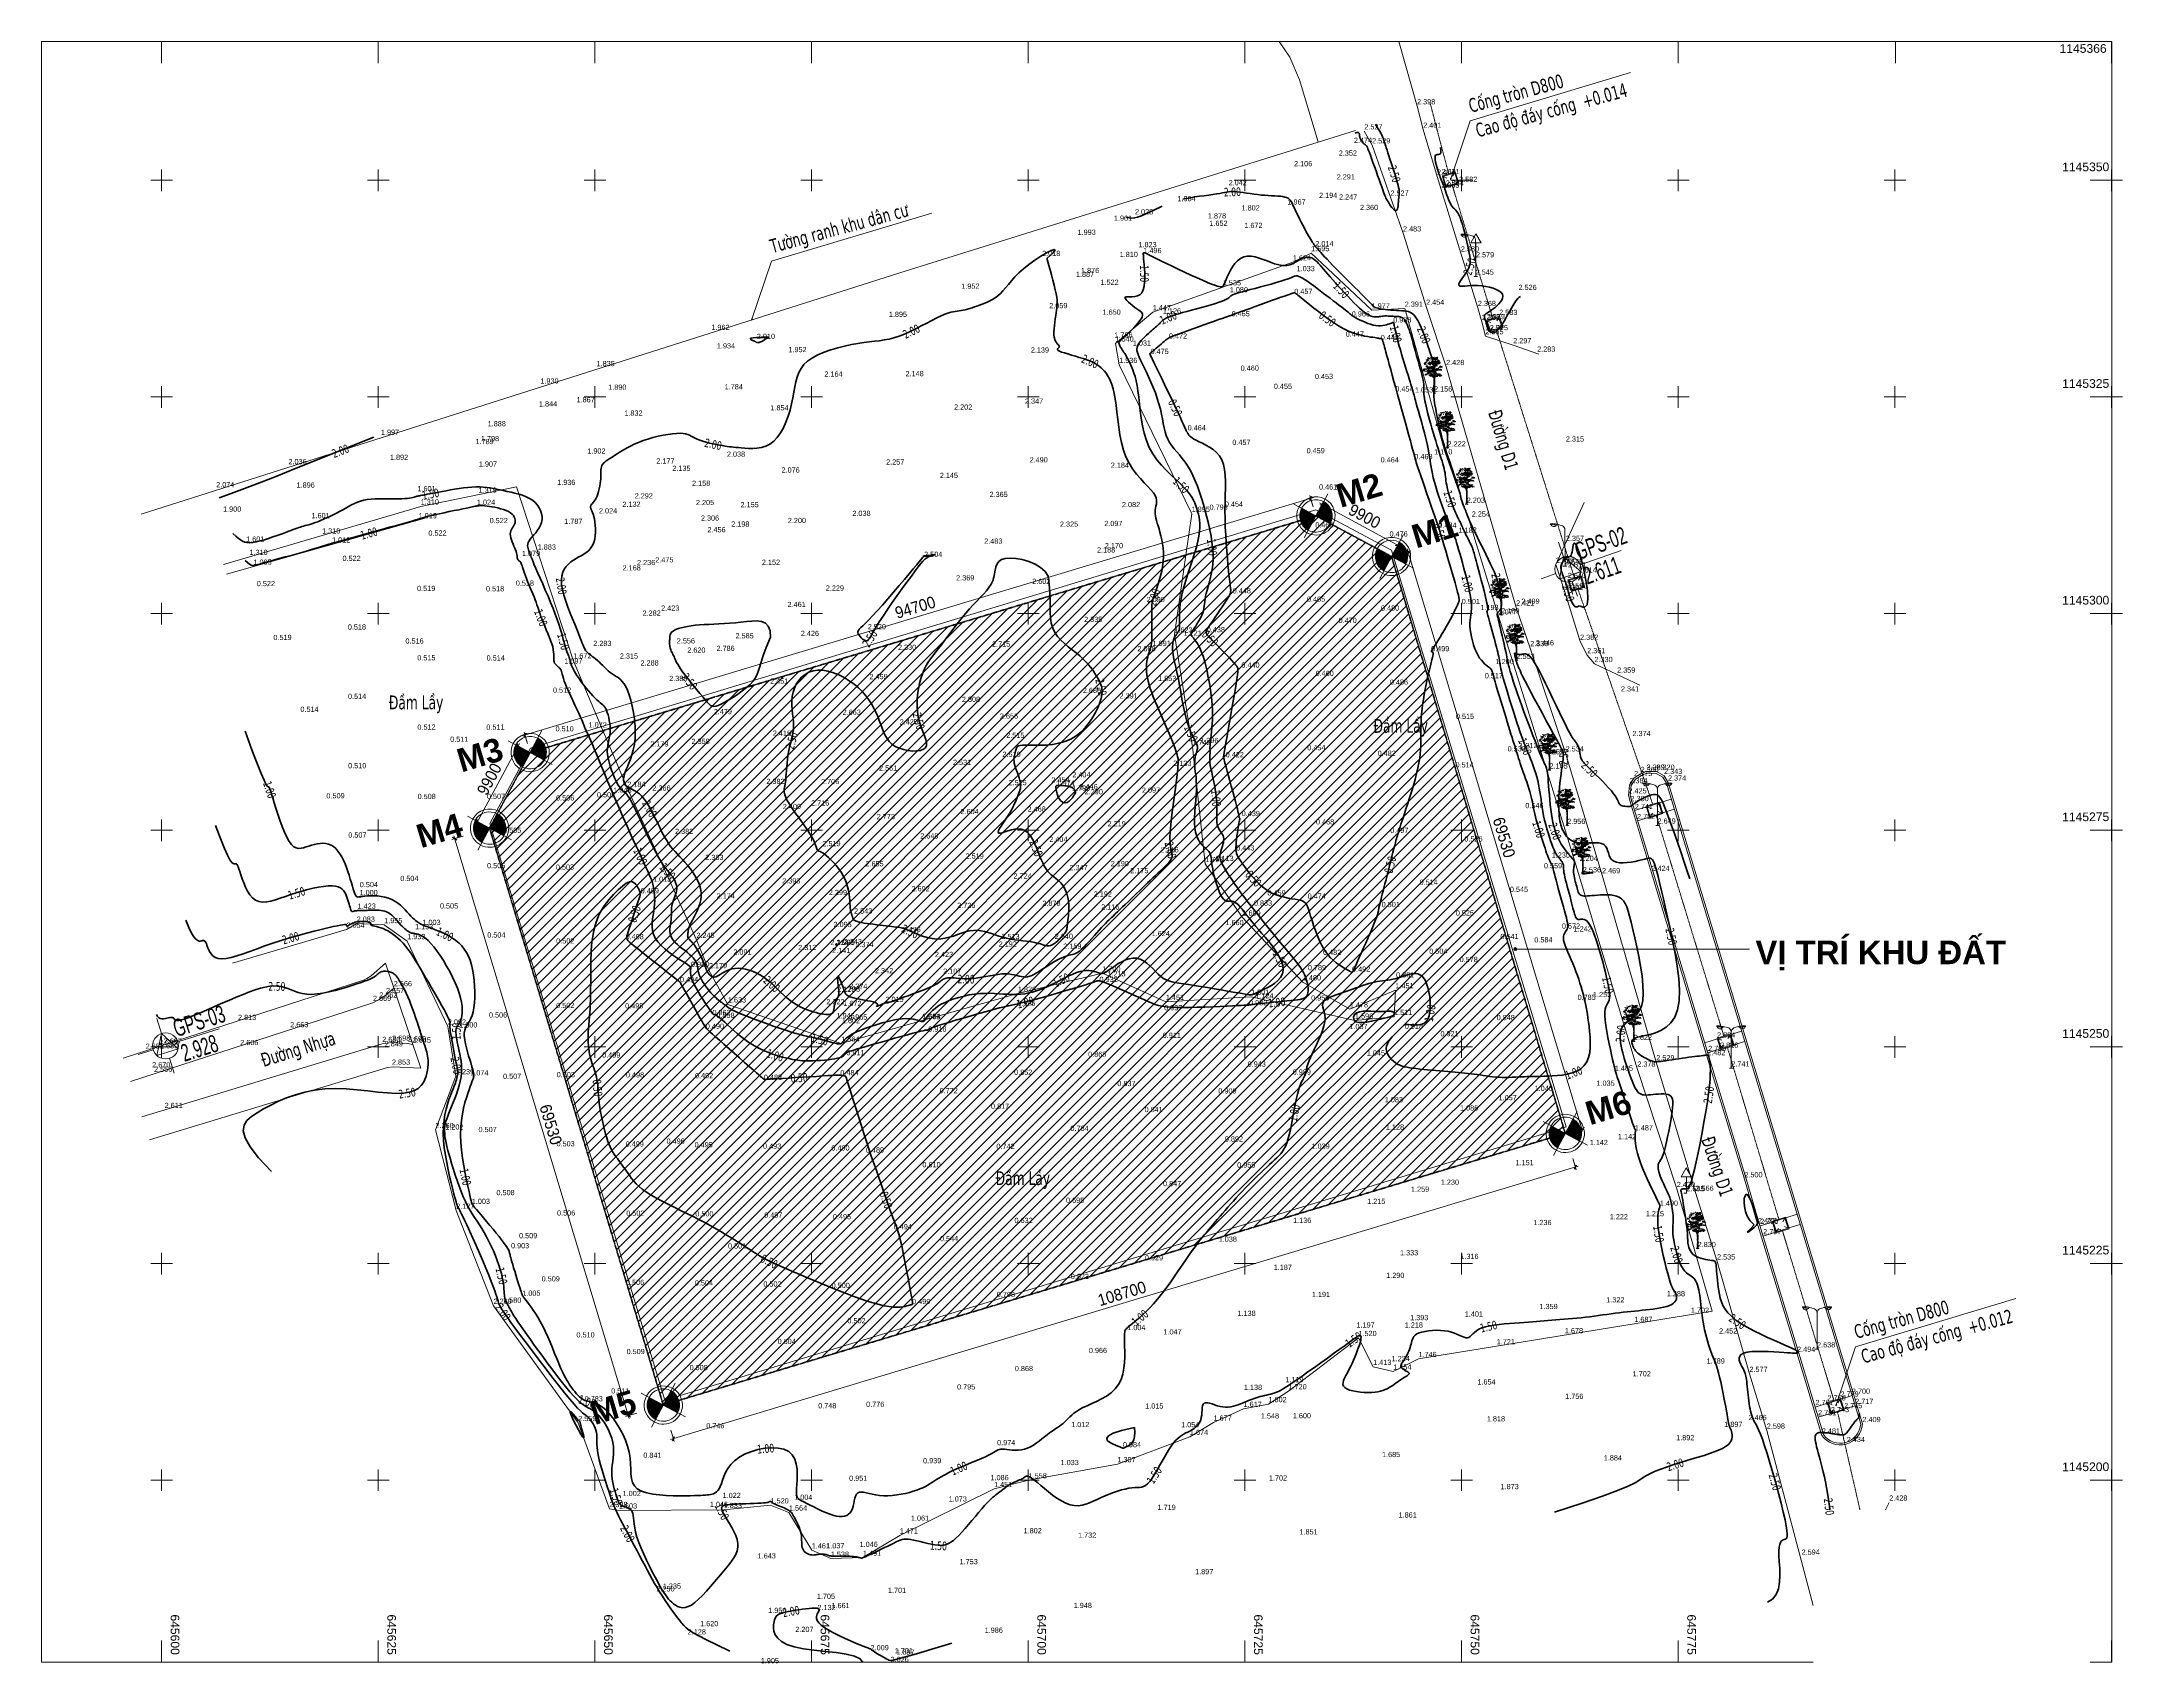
# Model space of a CAD drawing. Header units: millimetres. Extents: x 563604 to 809435, y 2337 to 1331933.
# Drawn here: x 563604 to 803704, y 1144791 to 1331933 of the extents above.
import ezdxf

# ---------------------------------------------------------------- set-up
doc = ezdxf.new("R2010")
doc.units = ezdxf.units.MM
doc.linetypes.add('Aligning Line', pattern=[11.999999, 6, -6])
doc.linetypes.add('IMPORT-TNM', pattern=[22.86, 12.7, -5.08, 0, -5.08])
for name, color, linetype, lineweight in [('0-1', 253, 'Continuous', 9), ('A-ANNO-DIMS', 211, 'Continuous', 9), ('A-ANNO-DIMS-340', 211, 'Continuous', 9), ('A-ANNO-NOTE', 131, 'Continuous', 9), ('A-DETL-GENF-1', 1, 'Continuous', 9), ('A-DETL-THIN', 151, 'Continuous', 9), ('A-DETL-THIN-1', 10, 'Aligning Line', 211), ('BB-1', 253, 'Continuous', 9), ('CD TAI', 7, 'Continuous', 9), ('den-1', 253, 'Continuous', 9), ('DM CAI-1', 9, 'Continuous', 35), ('G-ANNO-TEXT-1', 7, 'Continuous', 9), ('Hbaixe-1', 253, 'Continuous', 9), ('khung-1', 253, 'Continuous', 9), ('ks_caytram-1', 253, 'Continuous', 9), ('La_con-1', 253, 'Continuous', 9), ('MAYTOANDAC', 7, 'Continuous', 9), ('MEP DUONG NHUA-1', 253, 'Continuous', 9), ('MUONG DAT-1', 253, 'Continuous', 9), ('NCD', 7, 'Continuous', 9), ('NCV_TKCS_HIEN TRANG_251226_dwg-1', 253, 'Continuous', 9), ('NM-1', 253, 'IMPORT-TNM', 9), ('Phu-1', 253, 'Continuous', 9), ('Ranh du an-1', 253, 'Continuous', 9), ('TEXT GHI CHU', 7, 'Continuous', 9), ('TEXT GHI CHU-1', 253, 'Continuous', 9), ('Text-1', 7, 'Continuous', 35), ('TUONGXAY-1', 253, 'Continuous', 9)]:
    doc.layers.add(name, color=color, linetype=linetype, lineweight=lineweight)
doc.styles.add('Arial', font='arial_0.ttf', dxfattribs={"height": 600.128024})
doc.styles.add('Arial_1', font='arial_0.ttf', dxfattribs={"height": 1000.213374})
doc.styles.add('Arial_2', font='arial_0.ttf', dxfattribs={"width": 0.9, "height": 1360})
doc.styles.add('Arial_B', font='arialbd_0.ttf', dxfattribs={"height": 2720})
doc.styles.add('Tahoma', font='tahoma_0.ttf', dxfattribs={"width": 0.75, "height": 1000.213374})
doc.styles.add('Tahoma_1', font='tahoma_0.ttf', dxfattribs={"width": 0.75, "height": 1600.341398})
doc.styles.add('Tahoma_2', font='tahoma_0.ttf', dxfattribs={"width": 0.75, "height": 1600})
doc.styles.add('VNI-Helve-Condense', font='VHELVCN.TTF', dxfattribs={"width": 0.75, "height": 2000.426748})
doc.dimstyles.new('1_Dim_chi_tiet_khu_đất_1', dxfattribs={"dimscale": 304.8, "dimtxt": 1387.552784, "dimasz": 1.338583, "dimexe": 1.115486, "dimexo": 0.0625, "dimgap": 0.111549, "dimtad": 1, "dimdec": 0, "dimrnd": 5, "dimzin": 0, "dimdsep": 46, "dimtxsty": 'Arial_2', "dimblk1": 'OBLIQUE', "dimblk2": 'OBLIQUE', "dimsah": 1, "dimcen": 0.09, "dimdle": 1.115486, "dimazin": 0, "dimtfac": 1, "dimtdec": 4, "dimtix": 1, "dimtmove": 0, "dimatfit": 3, "dimfxl": 3.346457, "dimfxlon": 1, "dimtvp": 1, "dimtolj": 1, "dimtzin": 0, "dimarcsym": 2})

# ---------------------------------------------------------------- blocks, each defined once
blk = doc.blocks.new('NCV_TKCS_HIEN TRANG_251226_dwg_GPS-2645533-TỔNG THỂ_HIỆN TRẠNG KHU ĐẤT')
at = {"layer": '0-1', "flags": 128}
blk.add_lwpolyline([(739231, 1272466), (738756, 1269911), (741206, 1270777)], close=True, dxfattribs=at)
at = {"layer": '0-1'}
blk.add_circle((739731, 1271051), 1500, dxfattribs=at)
at = {"layer": 'La_con-1'}
for p, q in [((739231, 1272466), (738632, 1274163)), ((741146, 1271551), (745861, 1273217)), ((738317, 1270551), (736619, 1269951)), ((740231, 1269636), (740831, 1267939))]:
    blk.add_line(p, q, dxfattribs=at)
blk = doc.blocks.new('NCV_TKCS_HIEN TRANG_251226_dwg_hg2-2645534-TỔNG THỂ_HIỆN TRẠNG KHU ĐẤT')
at = {"layer": '0-1'}
for p, q in [((770205, 1174641), (769781, 1174823)), ((771117, 1175242), (770873, 1174851)), ((771477, 1174097), (771053, 1174279))]:
    blk.add_line(p, q, dxfattribs=at)
at = {"layer": '0-1', "flags": 128}
blk.add_lwpolyline([(770075, 1173552), (771602, 1174032), (771182, 1175368), (769656, 1174888)], close=True, dxfattribs=at)
blk.add_lwpolyline([(770141, 1173678), (771477, 1174097), (771117, 1175242), (769781, 1174823), (770141, 1173678), (770385, 1174069)], dxfattribs=at)
blk = doc.blocks.new('NCV_TKCS_HIEN TRANG_251226_dwg_cs5-2645535-TỔNG THỂ_HIỆN TRẠNG KHU ĐẤT')
at = {"layer": 'den-1'}
for p, q in [((728779, 1309472), (728133, 1309657)), ((729290, 1304816), (728869, 1304815))]:
    blk.add_line(p, q, dxfattribs=at)
at = {"layer": 'den-1', "flags": 128}
blk.add_lwpolyline([(729080, 1304815), (729070, 1308962), (729070, 1308991), (729070, 1308962)], dxfattribs=at)
at = {"layer": 'den-1'}
for centre, radius, start, end in [((727445, 1309661), 45.6, 101.17229, 259.09789), ((727644, 1307683), 2033, 76.09466, 95.88299), ((727421, 1309549), 69.3, 28.61938, 77.12378), ((727550, 1307877), 1728, 71.84026, 92.85247), ((727780, 1309722), 352, 213.48391, 333.9206), ((728224, 1309454), 170, 68.86708, 138.59439), ((728524, 1308989), 546, 0.13509, 62.16415)]:
    blk.add_arc(centre, radius, start, end, dxfattribs=at)
blk.add_ellipse((727421, 1309549), major_axis=(57.1, 39.2), ratio=1, start_param=5.376028, end_param=6.1736415, dxfattribs=at)
blk = doc.blocks.new('NCV_TKCS_HIEN TRANG_251226_dwg_CS2-2645536-TỔNG THỂ_HIỆN TRẠNG KHU ĐẤT')
at = {"layer": 'den-1'}
for p, q in [((758276, 1218114), (757630, 1218298)), ((758856, 1218115), (759501, 1218303)), ((758787, 1213457), (758366, 1213456))]:
    blk.add_line(p, q, dxfattribs=at)
at = {"layer": 'den-1', "flags": 128}
blk.add_lwpolyline([(758577, 1213457), (758567, 1217603), (758567, 1217632), (758567, 1217603)], dxfattribs=at)
at = {"layer": 'den-1'}
for centre, radius, start, end in [((756942, 1218302), 45.6, 101.17229, 259.09789), ((757141, 1216325), 2033, 76.09466, 95.88299), ((756918, 1218190), 69.3, 28.61938, 77.12378), ((757047, 1216518), 1728, 71.84026, 92.85247), ((756918, 1218190), 69.3, 342.51876, 28.21864), ((757277, 1218363), 352, 213.48391, 333.9206), ((757720, 1218096), 170, 68.86708, 138.59439), ((758021, 1217631), 546, 0.13509, 62.16415), ((759113, 1217634), 546, 118.10603, 180.13509), ((759411, 1218100), 170, 41.67579, 111.4031), ((759998, 1216331), 2033, 84.38719, 104.17552), ((759853, 1218369), 352, 206.34958, 326.78627), ((760091, 1216525), 1728, 87.41771, 108.42992), ((760213, 1218198), 69.3, 152.05153, 197.75142), ((760213, 1218198), 69.3, 103.14639, 151.6508), ((760189, 1218310), 45.6, 281.17229, 79.09789)]:
    blk.add_arc(centre, radius, start, end, dxfattribs=at)
blk = doc.blocks.new('NCV_TKCS_HIEN TRANG_251226_dwg_TG-2645537-TỔNG THỂ_HIỆN TRẠNG KHU ĐẤT')
at = {"layer": 'BB-1', "flags": 128}
blk.add_lwpolyline([(752783, 1200952), (753995, 1200955), (753386, 1201983)], close=True, dxfattribs=at)
blk.add_lwpolyline([(753389, 1200954), (753393, 1199060), (753103, 1199059)], dxfattribs=at)
blk = doc.blocks.new('NCV_TKCS_HIEN TRANG_251226_dwg_CX-2645538-TỔNG THỂ_HIỆN TRẠNG KHU ĐẤT')
at = {"layer": 'ks_caytram-1'}
for p, q in [((724156, 1293976), (724159, 1293874)), ((724297, 1291906), (724301, 1291771)), ((724367, 1292850), (724364, 1292669)), ((724276, 1291707), (724264, 1291584)), ((724323, 1291689), (724323, 1291509))]:
    blk.add_line(p, q, dxfattribs=at)
for centre, radius in [((723829, 1295404), 5.83), ((723844, 1294640), 5.66), ((723048, 1294046), 5.04)]:
    blk.add_circle(centre, radius, dxfattribs=at)
for centre, radius, start, end in [((723037, 1294182), 32.8, 265.98009, 307.68907), ((723122, 1294149), 36.8, 85.69168, 128.43289), ((723133, 1294765), 30.7, 242.92907, 292.36408), ((723153, 1294163), 40.1, 212.15209, 251.53908), ((723131, 1294835), 4.09, 67.84908, 22.42109), ((723135, 1294786), 16.4, 239.37209, 300.89809), ((723145, 1294812), 27.2, 15.4551, 113.08279), ((723157, 1294828), 16.8, 208.23809, 327.62509), ((723171, 1294149), 11.9, 114.06409, 240.1791), ((723168, 1294202), 8.42, 328.86611, 137.66698), ((723191, 1294816), 33.2, 74.7771, 116.37629), ((723187, 1294758), 6.29, 355.0201, 233.17809), ((723191, 1294168), 10, 244.2441, 174.13901), ((723199, 1294630), 29.2, 80.22309, 123.82589), ((723184, 1294214), 8.06, 287.85304, 80.59004), ((723194, 1294796), 38.4, 268.60308, 327.81209), ((723242, 1294207), 17.9, 156.13109, 237.53609), ((723237, 1294753), 10.6, 154.23309, 291.4561), ((723220, 1294445), 28.8, 337.09009, 32.7071), ((723238, 1294849), 13.2, 310.73108, 25.3501), ((723255, 1294794), 24.3, 257.43508, 332.08309), ((723268, 1294202), 13.5, 175.61808, 265.12609), ((723260, 1294925), 9.74, 319.53404, 72.62705), ((723294, 1295239), 7.24, 243.79711, 126.86069), ((723300, 1294728), 9.77, 74.42509, 170.78515), ((723314, 1294723), 74.8, 80.24779, 100.02239), ((723317, 1294814), 22.3, 359.30408, 110.69808), ((723331, 1294659), 16, 125.75409, 268.72109), ((723333, 1294436), 9.56, 163.1231, 336.03409), ((723285, 1294138), 53.6, 7.35909, 40.41109), ((723342, 1294877), 15.7, 182.17409, 327.96008), ((723354, 1295019), 40.5, 69.37909, 129.81579), ((723339, 1294488), 10.8, 69.33108, 218.43309), ((723344, 1294737), 14.3, 168.9781, 281.29009), ((723339, 1294902), 26.5, 32.40909, 107.21588), ((723363, 1294670), 27.4, 177.33109, 233.8651), ((723406, 1294221), 101, 228.34011, 255.14309), ((723365, 1295079), 12.4, 57.69509, 172.97793), ((723366, 1294619), 9.93, 109.52108, 228.12911), ((723363, 1294465), 6.37, 187.1921, 319.68008), ((723364, 1294381), 5.06, 71.1531, 351.04608), ((723368, 1294631), 10.3, 338.16304, 67.34504), ((723386, 1294637), 12.6, 227.4551, 326.23709), ((723371, 1294946), 22.4, 293.70809, 341.53908), ((723411, 1295243), 19.2, 162.70908, 300.24007), ((723399, 1294368), 6.25, 185.99309, 37.8841), ((723408, 1294579), 13.9, 109.00409, 195.12108), ((723422, 1294694), 49.5, 242.59706, 272.06508), ((723422, 1294107), 37.5, 34.91709, 99.37549), ((723421, 1294955), 31.6, 263.87706, 327.81308), ((723433, 1294451), 7.35, 346.64409, 148.38699), ((723478, 1295153), 56.9, 92.26789, 139.88629), ((723438, 1294381), 10.1, 251.04708, 2.9641), ((723469, 1294944), 116, 74.17009, 106.09979), ((723459, 1295112), 14, 31.28508, 168.71509), ((723463, 1294333), 38.2, 245.94509, 294.32507), ((723466, 1294188), 19.8, 11.9661, 178.10222), ((723462, 1294192), 16, 193.04808, 278.2051), ((723444, 1294446), 8.49, 308.01308, 52.25709), ((723436, 1294921), 25.3, 313.34509, 30.66509), ((723517, 1294473), 465, 91.83949, 97.22828), ((723508, 1294422), 60.1, 218.95708, 250.69008), ((723458, 1294400), 9.7, 302.16408, 40.61208), ((723478, 1294498), 18.9, 355.80709, 111.52339), ((723479, 1294308), 6.52, 32.9401, 269.2231), ((723483, 1294471), 9.97, 214.10808, 42.47309), ((723490, 1294184), 8.63, 117.3181, 212.44109), ((723488, 1294279), 32.9, 43.55309, 97.11829), ((723495, 1294314), 22, 247.6361, 321.87608), ((723538, 1294481), 157, 252.75109, 265.61009), ((723499, 1294413), 6.71, 263.27108, 57.03408), ((723521, 1295246), 23, 61.05009, 157.27079), ((723501, 1295123), 7.34, 301.86504, 77.32904), ((723516, 1294164), 19.2, 36.39809, 135.07499), ((723510, 1295434), 17.6, 252.43309, 14.89708), ((723515, 1294467), 9.38, 149.68809, 247.4511), ((723516, 1295047), 34.5, 44.23708, 99.16258), ((723526, 1294315), 19.2, 223.79909, 292.69509), ((723526, 1295108), 11.9, 197.66707, 309.82408), ((723527, 1294325), 18, 33.00309, 113.86829), ((723527, 1295231), 6.17, 354.94209, 174.94254), ((723519, 1294302), 15.3, 343.2831, 53.85709), ((723537, 1294775), 12.1, 234.87609, 333.46509), ((723538, 1294373), 5.64, 78.76811, 270.07808), ((723541, 1295133), 34.5, 258.73009, 323.86109), ((723536, 1294524), 12.5, 308.2941, 90.55659), ((723554, 1294383), 16.1, 194.4601, 299.4121), ((723546, 1295402), 35.8, 55.88209, 100.85229), ((723546, 1295287), 6.82, 20.28609, 149.59339), ((723569, 1295211), 60.7, 242.64009, 274.25008), ((723556, 1294146), 12.9, 183.36708, 303.77208), ((723568, 1294308), 26.6, 217.59609, 279.93108), ((723551, 1295115), 17.3, 350.67903, 89.20154), ((723566, 1294412), 24.1, 239.18908, 310.22807), ((723546, 1294780), 16.4, 329.43909, 22.03409), ((723568, 1294778), 9.45, 219.25609, 4.61809), ((723574, 1294285), 20.8, 77.93909, 130.40209), ((723574, 1295244), 7.85, 352.73909, 179.36321), ((723572, 1294207), 9.68, 329.06908, 100.59159), ((723588, 1295337), 26.2, 235.11608, 288.89308), ((723580, 1294180), 6.59, 67.99111, 230.35009), ((723598, 1294305), 20.2, 106.53128, 178.92921), ((723591, 1294397), 12.8, 1.9901, 157.66899), ((723593, 1294787), 11.6, 67.62209, 165.78129), ((723560, 1294128), 41.5, 29.07309, 56.61709), ((723656, 1294503), 169, 245.27709, 256.9421), ((723603, 1294368), 12.1, 198.76308, 284.90209), ((723584, 1294309), 17.3, 335.65108, 54.1051), ((723599, 1295096), 48.8, 42.79808, 93.86939), ((723634, 1295123), 111, 89.10288, 108.39839), ((723603, 1294182), 10.1, 326.70909, 93.05059), ((723616, 1294350), 12.4, 46.40409, 147.28479), ((723614, 1295275), 18.2, 247.7611, 321.99608), ((723624, 1294812), 16.2, 154.39308, 240.92809), ((723603, 1294839), 20.5, 286.81009, 355.27208), ((723625, 1294772), 10.3, 48.39206, 258.7481), ((723622, 1295421), 6.29, 6.47408, 163.40499), ((723633, 1294411), 10.9, 166.41708, 331.35309), ((723698, 1295697), 386, 259.57109, 266.08708), ((723633, 1294897), 5.23, 121.25008, 347.94609), ((723640, 1294369), 10.3, 59.6621, 154.81179), ((723651, 1294159), 27.3, 85.93069, 134.78798), ((723644, 1294779), 11.7, 61.74209, 162.13129), ((723638, 1294794), 12.8, 246.93709, 336.93709), ((723649, 1294284), 14.5, 152.8011, 272.0201), ((723648, 1294387), 20.4, 247.37108, 319.68709), ((723654, 1295443), 6.51, 301.52008, 120.67729), ((723663, 1294272), 13.5, 189.3691, 279.8261), ((723661, 1294411), 10.1, 90.88909, 206.16811), ((723686, 1294321), 31.8, 175.54508, 229.9641), ((723650, 1294259), 15.4, 357.05905, 74.28504), ((723665, 1294916), 6.79, 171.06008, 350.28609), ((723635, 1294435), 29, 332.24008, 32.43509), ((723667, 1294878), 7.1, 51.65909, 251.39107), ((723660, 1294411), 10.1, 327.14603, 86.25374), ((723661, 1295114), 9.4, 307.82605, 82.30754), ((723675, 1294692), 12.7, 159.68809, 256.72609), ((723674, 1294368), 11.3, 52.46409, 150.42209), ((723682, 1294886), 22, 220.21209, 307.37708), ((723676, 1294410), 8.34, 207.04311, 349.4861), ((723676, 1294913), 4.5, 328.4171, 152.36009), ((723669, 1294691), 11.9, 283.16606, 38.22408), ((723686, 1294329), 11.9, 14.02709, 177.12289), ((723688, 1294898), 9.24, 113.2681, 230.7401), ((723684, 1294166), 5.68, 220.28612, 111.91339), ((723687, 1294376), 6.25, 176.20709, 14.45409), ((723702, 1294850), 18.9, 190.07308, 271.25307), ((723701, 1294938), 8.53, 149.7621, 327.29408), ((723710, 1294271), 27.8, 66.63709, 127.31939), ((723710, 1294369), 18.4, 49.18308, 149.26849), ((723701, 1294258), 18.6, 352.07009, 109.62209), ((723694, 1294855), 13.4, 359.80704, 85.48525), ((723704, 1294739), 8, 165.2271, 270.79009), ((723739, 1295408), 40.9, 189.2361, 240.42507), ((723714, 1294627), 22.8, 64.39708, 126.75298), ((723713, 1294330), 13.5, 42.00109, 175.13737), ((723723, 1294961), 31.7, 242.88909, 286.4981), ((723723, 1294823), 11.9, 182.7961, 322.4251), ((723711, 1294834), 11.3, 314.01804, 72.73304), ((723681, 1294878), 43.2, 324.6901, 5.44309), ((723719, 1294812), 13.6, 15.26108, 91.27159), ((723729, 1294378), 8.08, 146.14409, 254.09209), ((723739, 1294318), 16.4, 131.33408, 217.51409), ((723730, 1295285), 17.9, 32.8691, 114.00439), ((723681, 1294898), 86.9, 49.60608, 61.27209), ((723782, 1294305), 56.3, 191.3431, 227.03609), ((724054, 1294857), 548, 233.59209, 237.28807), ((723727, 1294256), 53, 273.69908, 301.87009), ((723739, 1294819), 7.77, 206.6451, 34.1361), ((723727, 1295368), 12.6, 325.48009, 49.97809), ((723752, 1294839), 16.4, 174.6291, 247.56707), ((723761, 1294926), 24.7, 172.85809, 231.01409), ((723729, 1294893), 17.4, 302.43508, 10.5761), ((723757, 1294835), 21.5, 76.60408, 134.71349), ((723770, 1294808), 29.6, 25.82009, 146.98708), ((724065, 1294505), 531, 121.86859, 125.78119), ((723754, 1294920), 15.2, 279.17305, 89.56884), ((723768, 1294631), 13.2, 24.24009, 161.23679), ((723762, 1294389), 8.08, 16.18009, 124.12719), ((723765, 1294319), 6.08, 267.49111, 195.46309), ((723777, 1294378), 15.3, 117.70409, 205.69811), ((723774, 1295364), 14.7, 223.88109, 310.02809), ((723859, 1294254), 94.9, 175.7651, 205.58409), ((723763, 1295353), 20.2, 1.34104, 73.73904), ((723769, 1294862), 22.9, 9.89804, 89.64264), ((723789, 1294248), 38, 245.90908, 298.18009), ((723755, 1294209), 65.1, 12.43105, 69.04204), ((723784, 1294361), 12.7, 27.37709, 99.76148), ((723833, 1295526), 80.7, 232.22109, 259.44008), ((723789, 1294335), 5.81, 52.9041, 249.25811), ((723818, 1294926), 32.4, 168.97108, 230.6071), ((723794, 1294548), 111, 77.94009, 94.15959), ((723799, 1294359), 8.3, 109.79009, 250.48009), ((723784, 1295387), 13.1, 301.26409, 19.69808), ((723838, 1294859), 56.1, 222.98909, 266.87908), ((723798, 1294913), 12.2, 267.25011, 16.7051), ((723824, 1294903), 26.4, 184.10008, 246.15407), ((723820, 1294401), 20.2, 177.0321, 289.4981), ((723809, 1294290), 17.4, 358.7481, 118.86689), ((723727, 1294770), 113, 16.8731, 43.19509), ((723821, 1294780), 12.3, 207.2921, 326.95108), ((723823, 1294328), 12.6, 191.1201, 279.75911), ((723814, 1294395), 29.3, 53.75708, 95.46549), ((723791, 1294337), 30.7, 0.88109, 47.84409), ((723829, 1294874), 16, 161.98309, 251.41909), ((723844, 1294234), 27.4, 202.63509, 263.89611), ((723838, 1294408), 12.4, 122.9491, 254.38308), ((723823, 1294303), 13.3, 281.41109, 38.40808), ((723844, 1294745), 16.8, 143.45508, 216.81508), ((723809, 1294358), 29.7, 317.08908, 51.97908), ((723844, 1294870), 5.84, 334.06009, 116.21048), ((723838, 1294907), 11.5, 293.28508, 46.9681), ((723854, 1294736), 4.6, 166.09909, 14.1711), ((723861, 1294742), 8.76, 12.98909, 159.65089), ((723842, 1295205), 28.6, 4.33309, 63.31809), ((723886, 1294294), 30.4, 140.1541, 198.34511), ((723862, 1295392), 29.3, 52.47509, 101.01119), ((723864, 1294941), 4.88, 123.49109, 264.85408), ((723890, 1294863), 30.4, 180.65709, 269.61309), ((723867, 1294435), 7.51, 95.8471, 290.4131), ((723876, 1294407), 15.3, 182.85509, 275.58708), ((723879, 1294331), 19.3, 123.11308, 198.57808), ((723870, 1294913), 17.6, 240.79409, 306.2101), ((723832, 1294334), 58.1, 299.5461, 346.43109), ((723836, 1294797), 71.8, 31.82004, 68.47605), ((723871, 1294774), 8.4, 223.4461, 358.89809), ((723876, 1294196), 13.5, 13.30809, 140.17769), ((723850, 1295180), 25.7, 1.26009, 49.41309), ((723880, 1294752), 13.1, 220.4941, 295.58609), ((723871, 1294409), 13.6, 355.82804, 84.91174), ((723883, 1295374), 17.4, 25.84209, 108.76078), ((723886, 1294375), 9.3, 59.39212, 235.40709), ((723883, 1294334), 11.5, 14.17209, 112.96919), ((723905, 1294667), 26.7, 131.84408, 237.45409), ((723870, 1294921), 20.7, 299.73508, 12.08008), ((723881, 1294734), 7.74, 295.11508, 55.62509), ((723889, 1294418), 11.3, 246.75008, 353.01009), ((723898, 1294887), 9.57, 148.9121, 267.95809), ((723917, 1295458), 49.1, 240.78508, 279.92107), ((723877, 1294789), 50.2, 15.69805, 66.09904), ((723911, 1294324), 13.9, 189.96709, 282.92409), ((723907, 1295365), 18.8, 341.93608, 118.72259), ((723918, 1294874), 18, 116.00259, 174.87743), ((723935, 1294888), 36.5, 200.47109, 261.94408), ((723923, 1294935), 20.1, 160.69508, 250.69509), ((723929, 1294296), 16.3, 171.95008, 322.45508), ((723900, 1294859), 33.4, 358.20009, 64.59709), ((723922, 1294761), 23.3, 10.28809, 97.04279), ((723912, 1294901), 17.8, 355.92409, 60.49208), ((723934, 1294215), 12.7, 70.90208, 186.68908), ((723924, 1294727), 11.5, 287.6041, 100.73729), ((723947, 1294465), 26.6, 209.67211, 266.04808), ((723985, 1294862), 84.1, 224.7401, 258.9291), ((723941, 1294336), 17.9, 82.79779, 150.60249), ((723941, 1294415), 11.8, 71.29709, 180.04758), ((723948, 1294714), 15.9, 192.24611, 309.66609), ((723949, 1294271), 16.9, 188.9171, 250.9641), ((723953, 1294961), 17.4, 169.69809, 237.83107), ((723942, 1295432), 37.6, 64.54409, 97.78089), ((723946, 1294668), 8.16, 176.64409, 321.55208), ((723929, 1294214), 15.3, 343.28208, 53.85709), ((723940, 1294926), 7.64, 277.41808, 65.35909), ((723964, 1294753), 22.6, 148.34508, 221.4511), ((723950, 1294279), 13.7, 23.56409, 117.82578), ((723960, 1294921), 29.6, 58.24409, 122.02589), ((723964, 1294438), 19.2, 74.03709, 178.2873), ((723948, 1294417), 9.98, 337.00008, 108.28989), ((724200, 1294330), 252, 178.23008, 185.85909), ((723947, 1294304), 33, 38.94605, 88.19354), ((723934, 1294234), 30.5, 296.62409, 355.07109), ((723963, 1294863), 11.1, 351.54007, 146.23019), ((723957, 1294263), 8.4, 313.44603, 88.89854), ((723966, 1294977), 6.21, 183.66008, 323.21008), ((723967, 1294927), 7.77, 24.9841, 164.08519), ((723970, 1294905), 9.57, 100.32609, 230.08208), ((723976, 1294249), 21.4, 237.62508, 307.85109), ((723971, 1294219), 22.3, 35.65309, 101.01419), ((723982, 1294919), 14.4, 125.25008, 195.7141), ((723959, 1294865), 25, 289.49108, 330.39009), ((724291, 1294807), 323, 175.37108, 184.89907), ((723974, 1294906), 24.7, 24.44504, 89.77724), ((723973, 1294335), 9.05, 277.69908, 29.44109), ((723985, 1294267), 6.84, 124.22208, 284.93509), ((723997, 1294293), 24.9, 74.59609, 132.46219), ((723986, 1294393), 6.75, 323.23209, 133.77019), ((723989, 1294397), 8.19, 173.3471, 283.65508), ((723981, 1294265), 7.51, 320.63704, 88.51994), ((723996, 1294368), 9.54, 147.81208, 240.52806), ((724008, 1294906), 19.2, 165.02708, 232.11409), ((723980, 1294309), 25.3, 24.8191, 59.42608), ((724002, 1294441), 4.86, 103.69908, 336.18009), ((723990, 1294286), 13.4, 318.50108, 48.50109), ((723997, 1294295), 52.8, 27.00203, 78.97404), ((723968, 1294246), 74.6, 26.0831, 57.45409), ((724017, 1295036), 7.34, 102.9411, 238.40609), ((724009, 1295037), 8.66, 299.00209, 42.3451), ((724022, 1295039), 13.6, 12.26509, 120.08009), ((724028, 1294961), 12.6, 145.48009, 229.97808), ((724034, 1294369), 17.6, 174.52809, 293.68707), ((724028, 1294383), 9.83, 353.37808, 145.77909), ((724016, 1294917), 20, 287.91309, 12.86809), ((724006, 1294216), 21.5, 316.83508, 20.8151), ((724030, 1294890), 27, 256.96209, 310.09207), ((724057, 1294827), 33.8, 156.93708, 262.82311), ((724029, 1294932), 23.8, 25.87509, 94.90679), ((724031, 1294245), 7.87, 325.52605, 83.63344), ((724059, 1294986), 37.6, 84.59469, 128.19749), ((724042, 1294231), 7.22, 197.30706, 109.83279), ((724188, 1294846), 142, 181.8611, 199.28408), ((724046, 1294331), 9.1, 278.13509, 29.00508), ((724059, 1294929), 16.2, 25.36309, 123.01559), ((724058, 1295517), 17.1, 11.6861, 113.29389), ((724055, 1294273), 13.1, 250.15111, 340.15108), ((724066, 1294387), 12.7, 136.48009, 242.71511), ((724068, 1294996), 15.6, 209.43309, 309.27008), ((724037, 1294318), 24, 352.40309, 44.73508), ((724062, 1295218), 6.76, 35.52011, 228.01809), ((724060, 1294386), 9.69, 355.85808, 105.83549), ((724074, 1294528), 37.7, 245.1451, 285.18309), ((724070, 1294436), 10.9, 200.01909, 287.1201), ((724061, 1294187), 8.71, 342.5501, 101.69469), ((724083, 1294611), 55.5, 61.52508, 110.37479), ((724071, 1295219), 5.47, 196.54909, 47.7311), ((724087, 1294851), 21, 172.56308, 235.6321), ((724072, 1294466), 4.51, 20.11411, 296.55409), ((724075, 1294170), 7.68, 147.44109, 246.22908), ((724082, 1295254), 13.6, 89.55909, 193.39107), ((724072, 1294176), 8.98, 343.57909, 106.69249), ((724081, 1294212), 8.89, 139.9781, 353.89409), ((724074, 1294859), 56, 53.28608, 91.22709), ((724088, 1295598), 78.7, 260.0421, 287.1641), ((724079, 1294979), 5.28, 226.76607, 105.43398), ((724156, 1294374), 80.5, 188.52809, 222.4341), ((724084, 1295297), 6.85, 140.92608, 272.47109), ((724074, 1294324), 22.2, 280.42009, 349.85008), ((724057, 1294263), 40.1, 18.73209, 58.11909), ((724089, 1294442), 8.99, 78.88007, 202.81209), ((724045, 1295247), 42.2, 356.92108, 30.13509), ((724136, 1295154), 62.9, 116.49369, 148.57099), ((724095, 1294396), 12.5, 16.57808, 146.63019), ((724095, 1294860), 10.3, 239.70909, 334.76909), ((724097, 1295122), 40.8, 44.22208, 94.50339), ((724094, 1294279), 21.5, 274.41609, 334.87108), ((724106, 1295016), 11.1, 208.64711, 337.9811), ((724110, 1294608), 14.5, 157.51508, 247.51509), ((724111, 1295286), 12.1, 41.31508, 179.40353), ((724106, 1295034), 5.13, 78.27507, 281.99507), ((724138, 1295478), 38.9, 204.92809, 241.64708), ((724115, 1294171), 13.1, 99.04808, 213.29711), ((724127, 1295119), 23.7, 98.36099, 171.91014), ((724122, 1294288), 16.5, 157.2961, 224.21306), ((724116, 1295211), 8.25, 39.27507, 190.54509), ((724115, 1294352), 8.31, 125.5611, 291.31108), ((724116, 1295379), 8.29, 285.00809, 197.15407), ((724107, 1294881), 10.7, 330.59703, 76.07104), ((724136, 1295540), 29.7, 214.91008, 307.41409), ((724170, 1294769), 58.8, 171.94309, 206.65108), ((724212, 1294776), 100, 151.46009, 178.7729), ((724112, 1294172), 11.7, 313.95804, 83.18274), ((724116, 1294944), 5.84, 244.05809, 26.20908), ((724121, 1294427), 7, 57.89112, 205.64409), ((724111, 1294408), 16, 315.55104, 77.24005), ((724114, 1294390), 11.4, 282.3781, 36.78109), ((724139, 1295387), 59.7, 67.79409, 109.46209), ((724121, 1295230), 23.3, 10.28809, 97.04279), ((724116, 1294927), 20.7, 8.70305, 73.39804), ((724117, 1294358), 13.2, 340.72203, 69.58204), ((724146, 1295165), 31.5, 225.08608, 293.27609), ((724131, 1295350), 6.98, 185.9251, 22.41808), ((724134, 1295013), 14.9, 28.02709, 122.75629), ((724141, 1294859), 16.7, 74.63909, 150.38929), ((724144, 1294296), 17, 126.72508, 210.92507), ((724141, 1294283), 11.9, 155.5511, 260.86309), ((724146, 1294319), 15, 134.76008, 219.15108), ((724131, 1294210), 19.1, 19.96805, 79.83104), ((724144, 1294471), 11, 36.34908, 136.29109), ((724144, 1294477), 8.47, 168.56709, 4.07308), ((724140, 1294872), 26.5, 276.89907, 344.10109), ((724153, 1294397), 10.4, 50.31807, 237.44408), ((724156, 1295020), 12.4, 201.78707, 313.42609), ((724162, 1294735), 16.2, 171.7231, 297.47308), ((724150, 1295475), 4.72, 155.6241, 10.39308), ((724155, 1295038), 9.01, 158.69309, 266.51909), ((724174, 1294921), 27.5, 149.61309, 228.98207), ((724161, 1294869), 11.5, 7.36209, 149.13249), ((724147, 1294182), 8.75, 299.42709, 52.04709), ((724145, 1294199), 12.3, 309.34308, 35.73908), ((724185, 1295154), 364, 88.55648, 94.89659), ((724160, 1294380), 9.52, 9.8131, 131.15079), ((724165, 1295157), 7.92, 12.27108, 184.2621), ((724165, 1294253), 7.94, 170.54708, 327.64809), ((724171, 1295404), 13.9, 159.19109, 248.33809), ((724175, 1294374), 16.8, 164.94908, 240.08208), ((724166, 1294351), 6.88, 88.46208, 218.67711), ((724171, 1294616), 10.9, 102.82608, 200.84209), ((724167, 1294624), 13.1, 241.17409, 343.85507), ((724158, 1294323), 10.8, 351.62303, 80.70104), ((724167, 1294220), 6.87, 51.45408, 181.95211), ((724189, 1294814), 28, 120.02209, 192.32308), ((724179, 1295420), 27.8, 61.39308, 127.34939), ((724184, 1294732), 19.9, 45.37409, 168.29379), ((724173, 1295376), 13.9, 236.92107, 317.59808), ((724166, 1294332), 25.7, 40.83603, 89.03184), ((724180, 1294623), 12.7, 50.74608, 160.57249), ((724174, 1295347), 15.9, 249.68209, 350.72609), ((724181, 1294369), 16.5, 53.08009, 133.21729), ((724183, 1294384), 14, 196.32909, 293.53807), ((724188, 1295215), 27.9, 232.45409, 288.08307), ((724190, 1294211), 19.1, 144.9931, 297.97209), ((724178, 1295152), 8.66, 349.57808, 134.08829), ((724191, 1295057), 18.5, 151.11308, 226.21907), ((724185, 1294639), 44.6, 60.29109, 104.78899), ((724180, 1294841), 5.46, 212.51311, 4.62709), ((724182, 1294300), 6.28, 5.09708, 218.77208), ((724194, 1294935), 15, 193.47811, 333.10608), ((724191, 1294291), 10.9, 164.6011, 285.67008), ((724195, 1294380), 31.4, 47.45209, 108.62839), ((724193, 1294224), 7.31, 29.47808, 196.03108), ((724191, 1294227), 7.73, 222.8301, 2.67908), ((724209, 1294642), 36.9, 232.89107, 282.32109), ((724198, 1294319), 9.94, 161.46309, 293.78609), ((724188, 1294287), 13.8, 11.17405, 89.48574), ((724212, 1295380), 22.8, 136.60109, 194.18209), ((724187, 1295328), 15.9, 330.84004, 80.35584), ((724198, 1295494), 7.95, 56.22007, 188.9901), ((724200, 1294377), 10.5, 13.58708, 146.66668), ((724198, 1294270), 9.3, 301.38208, 108.92109), ((724208, 1294705), 11.6, 28.78107, 197.15612), ((724189, 1295175), 16.1, 334.0761, 61.2471), ((724203, 1294347), 12.9, 240.63008, 350.04308), ((724216, 1294461), 19.4, 86.35589, 165.58889), ((724212, 1295370), 14.2, 72.05609, 161.34369), ((724230, 1295194), 30.7, 132.34107, 181.53209), ((724167, 1294932), 263, 76.30404, 82.98384), ((724201, 1295165), 23.4, 268.42208, 346.45609), ((724207, 1294372), 7.56, 67.41207, 266.86809), ((724035, 1295266), 170, 356.00409, 12.24709), ((724130, 1294812), 84.6, 347.45009, 29.67409), ((724227, 1295076), 47.6, 244.73207, 283.30709), ((724219, 1294672), 13, 155.71909, 349.2511), ((724212, 1294971), 32.8, 46.20708, 97.19289), ((724218, 1294987), 11, 179.67508, 295.12309), ((724214, 1294636), 6.54, 231.2491, 165.88789), ((724220, 1294232), 11.8, 8.7311, 176.99327), ((724212, 1294857), 34.1, 30.65909, 93.25489), ((724214, 1294757), 15.3, 18.66608, 102.88779), ((724202, 1294943), 17, 302.81308, 52.87609), ((724224, 1295405), 8.18, 60.17409, 320.70409), ((724221, 1295381), 5.33, 204.91008, 155.35999), ((724226, 1294381), 8.71, 78.50911, 197.78911), ((724230, 1294980), 7.3, 208.76409, 16.7461), ((724230, 1294303), 7, 31.08606, 206.40108), ((724238, 1295141), 23.9, 64.27609, 126.38199), ((724243, 1295341), 15.8, 62.5281, 228.0941), ((724250, 1295251), 20.8, 129.39409, 267.74608), ((724235, 1295175), 14.3, 42.2181, 115.43189), ((724237, 1294361), 9.74, 212.27211, 9.11109), ((724235, 1294231), 4.68, 134.44308, 346.33408), ((724380, 1295309), 149, 172.05808, 196.38308), ((724239, 1294912), 7.9, 8.48207, 188.05208), ((724254, 1294913), 23.4, 185.53108, 245.17611), ((724241, 1294627), 43.3, 52.77909, 102.81329), ((724336, 1294500), 110, 198.81307, 212.38509), ((724241, 1294721), 22.8, 249.28109, 312.55509), ((724247, 1295034), 10.1, 347.66507, 206.0241), ((724249, 1294191), 13.4, 94.16909, 229.23107), ((724230, 1294961), 22.2, 0.05504, 72.98504), ((724245, 1295049), 21.2, 250.1101, 303.57909), ((724245, 1294626), 25.1, 40.94109, 105.47469), ((724248, 1294372), 9.27, 261.72609, 188.54409), ((724220, 1294194), 40.8, 19.47109, 61.52809), ((724090, 1295315), 157, 342.73908, 355.62209), ((724251, 1294326), 7.49, 223.93407, 336.95009), ((724270, 1294385), 32.9, 226.28609, 277.11409), ((724196, 1295362), 79.6, 312.16109, 352.91408), ((724268, 1295262), 36.7, 239.92507, 279.73409), ((724260, 1294255), 10.7, 152.1701, 273.57009), ((724259, 1294276), 15.4, 39.27608, 122.06889), ((724264, 1294603), 12.4, 142.55909, 292.52109), ((724264, 1295342), 15, 44.75908, 129.15039), ((724294, 1295081), 62.2, 233.16307, 258.22011), ((724276, 1294680), 31.8, 71.83609, 129.41889), ((724268, 1294702), 12.3, 168.75309, 281.51708), ((724245, 1295467), 28.7, 304.98209, 359.9961), ((724252, 1294655), 16.7, 314.90009, 25.35408), ((724274, 1294335), 7.95, 51.54007, 218.73211), ((724281, 1294894), 24.5, 65.15008, 125.51119), ((724270, 1294340), 9.91, 262.3001, 7.97208), ((724279, 1295376), 25.7, 29.26708, 112.95199), ((724275, 1294439), 4.32, 31.2311, 329.03909), ((724246, 1294199), 43.9, 304.42108, 5.29409), ((724356, 1294164), 84.7, 161.4361, 180.65309), ((724270, 1294268), 8.31, 289.28508, 53.49108), ((724288, 1294493), 96.5, 261.2441, 282.6061), ((724272, 1294285), 9.31, 293.95409, 50.05709), ((724286, 1294975), 9.06, 111.82308, 222.45708), ((724286, 1294297), 8.41, 95.21408, 207.8341), ((724304, 1295321), 26.3, 155.7601, 214.44912), ((724285, 1294735), 6.56, 178.36109, 45.50908), ((724281, 1294976), 7.45, 257.46202, 76.81804), ((724299, 1294854), 20.2, 139.73008, 244.73009), ((724174, 1294824), 117, 334.25508, 5.76508), ((724288, 1294555), 8.66, 47.92508, 151.26819), ((724293, 1295348), 8.99, 157.45808, 281.39009), ((724319, 1294586), 44.1, 109.65549, 142.28929), ((724291, 1294303), 6.42, 314.56209, 149.95449), ((724288, 1294652), 58.1, 64.73709, 91.99378), ((724285, 1294337), 10.3, 319.86904, 77.26904), ((724289, 1294365), 14.5, 265.78807, 22.80709), ((724300, 1294665), 9.56, 63.35608, 282.66307), ((724303, 1295020), 11.3, 17.63408, 203.08708), ((723555, 1295404), 750, 349.63608, 353.69109), ((724298, 1294561), 4.83, 168.55209, 138.58839), ((724303, 1295201), 7.27, 203.34911, 98.81419), ((724297, 1294232), 15.7, 269.13509, 347.44708), ((724322, 1294896), 24, 154.83808, 220.29509), ((724273, 1294880), 41.6, 306.69608, 357.21709), ((724339, 1294763), 44.9, 205.37908, 288.4941), ((724295, 1294277), 8.65, 291.12508, 60.97509), ((724301, 1295311), 11.3, 0.65608, 95.06779), ((724310, 1294471), 10.2, 115.1331, 312.51709), ((724317, 1294649), 16.7, 157.54608, 229.2051), ((724298, 1294911), 40.4, 39.50603, 83.87894), ((724311, 1294645), 13.6, 338.1001, 129.40119), ((724297, 1294614), 15.5, 326.32909, 62.01409), ((724308, 1294240), 7.26, 290.8681, 114.64249), ((724300, 1295420), 16.9, 304.02608, 17.36309), ((724312, 1295509), 12.4, 348.97008, 101.29868), ((724304, 1295380), 13.1, 347.32009, 62.50109), ((724320, 1295153), 14.9, 12.11908, 126.44229), ((724313, 1295009), 14.4, 17.80605, 88.72324), ((724327, 1294298), 12.6, 112.4411, 229.88509), ((724318, 1294868), 9.9, 10.3021, 105.02349), ((724322, 1294682), 6.8, 118.8051, 3.3561), ((724314, 1294544), 7.78, 313.30205, 83.83705), ((724331, 1294321), 14.7, 155.2571, 233.08611), ((724321, 1294474), 11.4, 250.21209, 339.60909), ((724329, 1294285), 8.07, 17.9731, 170.46987), ((724363, 1294202), 42.3, 150.20308, 183.28209), ((724336, 1295016), 44.7, 251.92708, 288.34308), ((724416, 1294794), 93.8, 140.39108, 185.80309), ((724338, 1295338), 13.9, 161.33509, 242.5381), ((724333, 1295372), 8.08, 327.23909, 163.48359), ((724328, 1295380), 37.7, 264.66408, 308.1281), ((724320, 1294549), 20.1, 289.63709, 0.19708), ((724341, 1294928), 14.9, 50.39008, 141.89749), ((724339, 1294995), 7.57, 96.87108, 23.9061), ((724432, 1295358), 105, 197.81807, 234.6491), ((724346, 1294323), 14.2, 25.69509, 168.82529), ((724338, 1295401), 17.5, 327.33809, 96.94279), ((724368, 1295417), 32, 177.35109, 232.1661), ((724347, 1294914), 12.6, 208.0031, 332.26709), ((724350, 1294137), 21.4, 69.29609, 133.59199), ((724347, 1294899), 14.9, 38.37108, 129.87869), ((724347, 1294240), 10.1, 71.00207, 183.00609), ((724330, 1294534), 165, 73.50804, 87.30854), ((724343, 1294642), 5.91, 236.18407, 17.82709), ((724353, 1294515), 36.6, 65.38809, 110.30219), ((724367, 1294768), 35.4, 227.24709, 280.01509), ((724362, 1294189), 51.2, 66.02809, 110.96848), ((724352, 1294452), 6.2, 154.43409, 25.83609), ((724369, 1294603), 37, 49.40009, 128.14169), ((724363, 1294762), 13.4, 175.37108, 274.8991), ((724395, 1294800), 44, 135.91569, 175.1071), ((724333, 1294970), 167, 276.1581, 299.16309), ((724369, 1294843), 21.5, 62.2841, 141.52179), ((724333, 1295376), 26.7, 318.02709, 24.75009), ((724396, 1295339), 43.8, 192.9981, 242.4081), ((724362, 1294321), 7.19, 151.08207, 352.32109), ((724377, 1294385), 22.9, 194.6321, 259.33409), ((724358, 1295410), 22.7, 266.95809, 326.44209), ((724358, 1294149), 8.34, 340.30104, 89.95464), ((724375, 1294955), 15.3, 163.32508, 252.74208), ((724373, 1294778), 13.9, 210.7751, 311.55309), ((724342, 1294891), 63.8, 289.65109, 327.45609), ((724374, 1294213), 7.05, 158.82609, 324.22208), ((724373, 1294976), 5.27, 214.0411, 30.23909), ((724384, 1294650), 14.1, 7.40509, 191.04711), ((724388, 1294662), 23.1, 219.3301, 284.07109), ((724384, 1295163), 16.9, 32.73908, 138.00469), ((724390, 1294933), 20.6, 51.02109, 160.09349), ((724385, 1294321), 61, 62.10109, 103.17769), ((724356, 1295300), 43.5, 295.07009, 350.83109), ((724381, 1294689), 5.6, 0.70708, 142.69169), ((724382, 1294482), 4.46, 92.03509, 14.4941), ((724384, 1294878), 39.4, 52.64309, 97.48859), ((724386, 1295224), 17.3, 36.16309, 114.61719), ((724392, 1294867), 13.3, 104.95808, 202.18209), ((724385, 1294213), 6.37, 38.45206, 217.57109), ((724384, 1294217), 8.7, 243.70809, 345.45009), ((724394, 1294984), 11.4, 94.57008, 196.31008), ((724394, 1294759), 14.6, 32.7741, 147.49559), ((724385, 1295012), 31.7, 265.47508, 320.0371), ((724393, 1295059), 20.5, 242.73409, 308.95709), ((724393, 1294133), 9.59, 348.78209, 178.0694), ((724472, 1295488), 105, 215.17211, 237.34407), ((724543, 1294557), 152, 164.02108, 188.22008), ((724407, 1295223), 12.9, 124.7311, 235.53908), ((724380, 1294614), 23, 319.1621, 48.99909), ((724391, 1295422), 33.3, 281.57509, 317.40808), ((724414, 1295386), 16.4, 169.24308, 284.30008), ((724370, 1294691), 48, 305.67308, 342.54308), ((724412, 1294460), 18.2, 30.25109, 131.83698), ((724410, 1294753), 8.42, 152.74908, 272.46309), ((724414, 1294945), 11.7, 158.02108, 300.42107), ((724400, 1294749), 11.1, 336.83209, 65.51509), ((724417, 1295001), 10.8, 333.57007, 229.32009), ((724405, 1294717), 12.3, 303.29404, 79.59604), ((724420, 1294898), 16.6, 67.3731, 139.38049), ((724420, 1294911), 12.4, 187.32708, 302.54108), ((724403, 1294697), 12.5, 292.2081, 50.11708), ((724251, 1294810), 164, 345.91709, 4.82608), ((724425, 1295431), 12.3, 198.47408, 300.68308), ((724415, 1294356), 19.6, 21.77608, 95.63479), ((724423, 1294947), 12.2, 253.7911, 2.79209), ((724938, 1295215), 516, 165.48079, 179.53342), ((724341, 1295173), 93.8, 17.79508, 29.7331), ((724435, 1295438), 20.4, 56.88109, 123.38939), ((724435, 1295457), 11.8, 205.90911, 351.4231), ((724443, 1294662), 24.6, 75.70909, 142.91879), ((724284, 1294609), 152, 344.34308, 10.29608), ((724618, 1294688), 206, 131.19929, 152.28029), ((724444, 1294855), 5.05, 354.49407, 185.77608), ((724450, 1295167), 9, 119.88008, 263.01009), ((724442, 1294428), 62.7, 59.15405, 89.22494), ((724448, 1294963), 15.1, 329.01709, 104.99299), ((724491, 1295209), 46, 147.02308, 190.62609), ((724641, 1294647), 229, 138.15879, 148.96639), ((724496, 1295321), 130, 247.29909, 259.11409), ((724436, 1294747), 16.4, 348.67409, 55.19609), ((724459, 1294732), 12.7, 118.57808, 241.69207), ((724515, 1295367), 66.9, 141.54809, 195.27208), ((724358, 1294711), 173, 301.6341, 330.71909), ((724456, 1294206), 6.28, 147.47008, 339.67009), ((724463, 1295426), 11.9, 148.87909, 258.6501), ((724325, 1295387), 200, 309.91509, 330.51509), ((724450, 1294661), 12.7, 339.68805, 76.72604), ((724443, 1294962), 88, 64.42804, 81.98774), ((724367, 1295391), 140, 309.77608, 341.73409), ((724463, 1294723), 15.3, 254.57408, 346.62909), ((724474, 1294642), 12.1, 138.96308, 269.2311), ((724445, 1294212), 26.2, 341.37709, 35.15409), ((724522, 1295358), 52.3, 129.66309, 178.79436), ((724437, 1294833), 47, 315.57309, 13.19409), ((724496, 1295026), 26.4, 218.70006, 286.08008), ((724497, 1295185), 31.6, 67.04409, 132.15029), ((724494, 1294678), 13.7, 79.41211, 209.18309), ((724476, 1295021), 20.7, 12.83104, 77.43804), ((724477, 1295215), 43.3, 276.96111, 305.81209), ((724494, 1294938), 7.96, 90.8571, 285.67211), ((724453, 1294719), 137, 285.28008, 316.62108), ((724508, 1295431), 45.6, 68.03409, 108.14649), ((724508, 1295409), 21.4, 69.2981, 133.59359), ((724505, 1294652), 12.3, 47.12209, 140.30249), ((724479, 1294902), 39.9, 295.8001, 353.39408), ((724582, 1295352), 85.1, 143.54629, 179.07477), ((724497, 1295331), 42.5, 271.67211, 333.54009), ((724510, 1294994), 33.6, 249.02309, 296.02008), ((724510, 1294502), 21.9, 58.02909, 116.21459), ((724723, 1294458), 817, 102.05649, 105.68639), ((724545, 1294902), 42.3, 131.77729, 169.00299), ((724544, 1294710), 40.5, 129.56268, 173.82187), ((724499, 1294695), 19.3, 359.38304, 75.69804), ((724520, 1295050), 10.9, 142.43508, 226.6321), ((724526, 1295052), 34, 242.72908, 279.59908), ((724505, 1294638), 10.4, 297.8991, 47.18009), ((724530, 1295412), 18.5, 133.89109, 209.3171), ((724519, 1294942), 8.13, 74.46012, 253.91909), ((724518, 1294836), 6.06, 48.92705, 327.60309), ((724507, 1294657), 12, 294.23609, 29.1651), ((724516, 1295392), 11.2, 10.4141, 102.47769), ((724525, 1295194), 7.53, 159.94311, 110.33079), ((724528, 1294211), 10.6, 144.95709, 296.51508), ((724538, 1294855), 18.6, 139.17509, 209.07808), ((724495, 1294850), 112, 281.97911, 321.94708), ((724533, 1294707), 18.5, 219.56508, 329.17708), ((724524, 1294856), 10.8, 254.49511, 93.75829), ((724518, 1294940), 21.6, 13.43004, 72.59704), ((724642, 1294709), 125, 127.67809, 151.38929), ((724538, 1294184), 5.17, 79.37107, 33.51809), ((724542, 1294189), 13.2, 16.60309, 118.90739), ((724563, 1294918), 27.4, 162.66709, 213.86107), ((724551, 1295373), 11.9, 165.2701, 309.1891), ((724519, 1294123), 28.8, 345.52008, 46.0331), ((724555, 1295516), 30.8, 243.1801, 297.0901), ((724542, 1295354), 23.8, 32.18904, 89.96974), ((724550, 1294838), 8.11, 2.5721, 201.88808), ((724558, 1294650), 15.7, 108.13909, 208.52809), ((724555, 1295447), 12.9, 60.79509, 154.18309), ((724553, 1294137), 15.4, 39.27608, 122.06879), ((724552, 1295041), 7.38, 194.52309, 3.2381), ((724562, 1294548), 12.2, 194.34108, 17.82009), ((724601, 1294936), 92.3, 236.70809, 258.6021), ((724568, 1295257), 17.7, 214.83208, 288.57108), ((724563, 1294932), 10.2, 193.6891, 333.16309), ((724564, 1295172), 34.1, 49.45208, 107.43888), ((724575, 1294193), 21.1, 182.7491, 267.52007), ((724542, 1294483), 17.6, 318.35008, 41.92009), ((724578, 1295346), 26, 48.06209, 128.39149), ((724577, 1294810), 11.7, 108.1801, 191.57808), ((724572, 1295417), 20.1, 29.01809, 100.55919), ((724588, 1295470), 27, 45.37509, 134.89539), ((724575, 1295430), 15.2, 254.18511, 347.01409), ((724579, 1294653), 19.9, 42.91509, 106.30719), ((724587, 1294930), 9.89, 202.8171, 3.93309), ((724574, 1295241), 32.1, 6.07505, 76.88904), ((724598, 1294131), 17.6, 73.65909, 149.11219), ((724594, 1294656), 10.1, 93.88208, 279.06908), ((724597, 1295055), 9.57, 176.5271, 350.32408), ((724594, 1295493), 13.6, 243.30709, 341.72208), ((724595, 1295237), 6.09, 114.57108, 46.77108), ((724597, 1294672), 21.9, 51.77008, 110.55419), ((724610, 1294191), 19.3, 119.67408, 196.9941), ((724447, 1294965), 184, 321.6171, 333.18109), ((724606, 1294610), 37.8, 54.56709, 106.13799), ((724615, 1294812), 13.6, 101.99108, 263.05007), ((724617, 1294620), 10.8, 29.07509, 151.19509), ((724616, 1294633), 12.3, 219.8431, 320.42708), ((724624, 1294685), 14.5, 161.8361, 277.37908), ((724623, 1294202), 14.1, 186.44411, 295.7171), ((724663, 1295061), 133, 246.3951, 267.6921), ((724624, 1295378), 13, 107.7471, 189.30709), ((724626, 1294163), 14.1, 74.70808, 202.71508), ((724633, 1295382), 21.7, 201.95409, 278.82509), ((724645, 1294836), 48.6, 229.47206, 278.90709), ((724629, 1295276), 9.77, 46.19307, 205.15209), ((725189, 1296157), 1053, 237.27007, 238.99007), ((724629, 1294490), 7.24, 31.68209, 176.66146), ((724641, 1295195), 22.1, 57.52009, 136.43629), ((724643, 1294183), 14.9, 49.75908, 157.29559), ((724651, 1294184), 22.5, 197.58309, 263.74208), ((724633, 1294529), 7.44, 348.80611, 121.48239), ((724644, 1294492), 8.92, 58.29209, 167.21699), ((724656, 1295501), 25.7, 218.25209, 292.9471), ((724646, 1294986), 10.3, 205.50411, 300.56308), ((724645, 1294681), 6.63, 350.7851, 210.09307), ((724647, 1294114), 29.5, 53.28909, 108.05628), ((724648, 1294704), 7.51, 181.76409, 309.6191), ((724658, 1295500), 15.3, 61.83409, 171.56599), ((724666, 1295521), 29.3, 218.95708, 291.45009), ((724653, 1294939), 22.2, 48.4401, 116.29949), ((724669, 1295266), 24.7, 208.23909, 292.72408), ((724666, 1295091), 15.4, 171.02008, 271.62209), ((724658, 1295051), 13, 243.2101, 48.30008), ((724658, 1295417), 14.8, 252.5801, 334.95108), ((724663, 1294187), 12.5, 353.7251, 142.94279), ((724674, 1295293), 70.2, 72.32709, 104.67128), ((724671, 1294237), 16.7, 221.06408, 292.7231), ((724672, 1294877), 12.7, 207.10311, 314.24208), ((724673, 1294981), 10.6, 136.25108, 265.13109), ((724677, 1294943), 16.6, 220.97512, 301.35008), ((724684, 1294631), 22.7, 213.22908, 278.58409), ((724678, 1295083), 12.1, 65.47907, 208.74209), ((724685, 1295403), 13.7, 42.2911, 144.00279), ((724693, 1295419), 20.3, 202.5421, 280.1061), ((724681, 1295473), 21.7, 41.76609, 103.45239), ((724677, 1295123), 40.6, 48.9141, 90.24629), ((724685, 1294179), 9.7, 343.8001, 140.32579), ((724678, 1295065), 12.2, 302.89211, 63.40309), ((725053, 1295105), 407, 205.64809, 209.7271), ((724687, 1294859), 78.7, 44.64803, 87.47114), ((724697, 1294791), 4.77, 54.66311, 35.60709), ((724696, 1295182), 17.9, 29.66808, 97.47239), ((724694, 1294801), 8.37, 307.50604, 70.25505), ((724718, 1294720), 22.7, 67.03709, 137.76209), ((724720, 1294497), 107, 87.46578, 98.82778), ((724651, 1295128), 58.9, 357.45009, 25.44008), ((724710, 1295086), 6.37, 165.3201, 344.4381), ((724699, 1294206), 17.7, 10.43904, 69.44104), ((724716, 1294167), 12.2, 212.89208, 333.40209), ((724731, 1295273), 50.4, 242.07909, 283.94008), ((724806, 1294705), 92.3, 170.6921, 183.2191), ((724731, 1294204), 15.8, 159.94908, 264.87209), ((724725, 1294788), 7.49, 173.22009, 341.06609), ((724757, 1294730), 27.3, 202.5631, 275.77809), ((724757, 1294868), 24.1, 174.42108, 231.51607), ((724740, 1294138), 7.33, 42.76306, 268.6201), ((724744, 1295052), 8.46, 79.48309, 265.59709), ((724744, 1294166), 9.78, 17.97109, 139.68269), ((724747, 1295072), 9.27, 46.68206, 254.09908), ((724782, 1295154), 55.8, 230.18511, 260.83809), ((724771, 1294816), 36.1, 228.8041, 273.10808), ((724760, 1294251), 13.7, 36.26708, 137.97939), ((724756, 1295046), 32.9, 52.66608, 94.20449), ((724773, 1294980), 69.5, 254.71907, 275.16207), ((724760, 1295435), 7.92, 350.86308, 124.46629), ((724775, 1294964), 14.8, 157.99808, 260.3821), ((724775, 1294852), 7.34, 8.1321, 247.88707), ((724779, 1294149), 10.8, 3.6451, 194.57009), ((724780, 1294762), 10.1, 63.9721, 172.89704), ((724787, 1294637), 48.4, 64.55609, 103.90159), ((724850, 1295365), 208, 249.54607, 261.96208), ((724783, 1295142), 5.5, 333.7741, 158.56869), ((724829, 1294297), 105, 241.00209, 258.62011), ((724804, 1294861), 23.9, 199.20409, 258.69408), ((724790, 1294143), 6.54, 89.02706, 29.31409), ((724795, 1294791), 8.24, 349.6631, 130.09209), ((724798, 1294977), 7.09, 19.28409, 160.98619), ((724810, 1294313), 16.3, 172.99808, 284.00408), ((724804, 1294880), 8.31, 36.74509, 161.01579), ((724791, 1295114), 17.9, 293.40109, 26.90309), ((724810, 1294950), 11.1, 134.92409, 307.1751), ((724803, 1294918), 9.77, 289.91608, 117.61159), ((724814, 1294985), 7.62, 349.15209, 219.18608), ((724839, 1294303), 113, 254.00209, 270.5631), ((724827, 1294123), 24.6, 78.42609, 131.33109), ((724816, 1294831), 5.15, 145.69605, 87.70114), ((724819, 1294151), 13.2, 342.31809, 119.00588), ((724821, 1294807), 8.26, 39.00209, 276.02907), ((724830, 1294299), 15.5, 105.84308, 187.04509), ((724821, 1294310), 14.6, 242.83709, 357.57009), ((724863, 1295049), 40.2, 177.81809, 207.50908), ((724831, 1294910), 9.06, 202.59209, 337.67809), ((724832, 1295072), 14, 337.0071, 126.68239), ((724975, 1295401), 264, 235.13408, 240.58608), ((724849, 1295112), 19.6, 180.68511, 258.52809), ((724829, 1294139), 8.58, 298.18903, 70.25205), ((724816, 1294832), 36.7, 298.3111, 326.98009), ((724844, 1294862), 77.5, 50.95809, 97.70719), ((724853, 1294834), 74.3, 80.17699, 100.09319), ((724914, 1295054), 69.7, 169.76008, 194.75307), ((724854, 1294826), 26.9, 10.98609, 102.82038), ((724852, 1294929), 48.5, 56.88509, 94.31469), ((724862, 1294315), 14, 198.41811, 14.37108), ((724861, 1294784), 8, 165.22808, 270.7911), ((724867, 1295100), 32.1, 68.69509, 111.57488), ((724859, 1294167), 3.5, 117.17008, 35.0221), ((724844, 1294478), 23.7, 5.7081, 58.57209), ((724864, 1294678), 7.31, 193.10311, 93.42559), ((724865, 1294179), 21.3, 46.54909, 111.09999), ((724816, 1294977), 206, 282.6541, 292.09909), ((724869, 1294159), 12.6, 5.30509, 127.03989), ((724881, 1295065), 11.8, 114.09608, 279.57106), ((724882, 1295075), 7.03, 293.15509, 124.33669), ((724896, 1295107), 6.28, 141.70409, 5.16609), ((724901, 1294790), 8.78, 335.9401, 174.46928), ((724902, 1295050), 220, 268.1061, 276.25609), ((724917, 1294919), 13.3, 219.63308, 352.52808), ((724906, 1294906), 26.6, 24.27004, 86.01594), ((724921, 1294796), 15.4, 219.30107, 302.04408), ((724926, 1294337), 16.6, 49.4191, 163.37309), ((724937, 1295122), 8.14, 356.59809, 130.54569), ((724941, 1295130), 9.81, 193.80409, 293.3391), ((724940, 1294742), 39.4, 51.54808, 101.58189), ((724951, 1294451), 15.4, 74.3481, 195.92308), ((724947, 1294449), 11.3, 191.31908, 354.6771), ((724952, 1294462), 28.1, 53.32209, 118.47299), ((724937, 1294842), 93.1, 66.26004, 86.86984), ((724959, 1294340), 8.99, 67.45912, 191.3911), ((724954, 1294347), 8.99, 247.48809, 11.36208), ((724970, 1294660), 113, 81.6175, 92.92659), ((724976, 1294364), 8.05, 326.99608, 145.89409), ((724983, 1294353), 6.92, 322.25408, 91.14899), ((725006, 1294420), 21, 218.70809, 303.3821), ((724996, 1294441), 5.51, 159.1991, 333.14308), ((724990, 1294372), 27.9, 274.81108, 323.57009), ((725014, 1294382), 26.6, 218.46407, 266.01311), ((725014, 1294868), 57.8, 84.64339, 107.04708), ((725029, 1294392), 15.6, 10.32408, 137.42679), ((725029, 1294460), 9.12, 87.09408, 216.57607), ((725036, 1294366), 14.7, 208.1841, 321.69509), ((725108, 1294473), 76.6, 138.83719, 162.93529), ((725048, 1294384), 11.5, 106.84308, 209.8261), ((725065, 1294347), 20.9, 18.1971, 116.20788), ((725064, 1294322), 61.8, 60.72909, 94.09329), ((725116, 1294377), 54.7, 85.98919, 121.42079), ((725104, 1294358), 10.2, 174.48709, 346.85808), ((725109, 1294446), 11.3, 54.9001, 178.49984), ((725117, 1294371), 15.8, 257.36809, 348.71309), ((725126, 1294443), 8.83, 128.99709, 240.07009), ((725121, 1294442), 7.28, 273.48308, 95.58369), ((725162, 1294431), 8.84, 344.98709, 158.41019), ((725173, 1294371), 20.7, 88.39079, 152.81199), ((725187, 1294399), 15.7, 210.0541, 314.68509), ((725203, 1294373), 35.1, 223.8351, 289.18109), ((725195, 1294424), 9.07, 157.30208, 323.47809), ((725177, 1294407), 28.1, 318.87909, 24.53708), ((725230, 1294386), 10.3, 51.3851, 153.07469), ((725247, 1294384), 11.3, 136.33808, 279.72707), ((725251, 1294376), 20.5, 51.4441, 128.82649), ((722969, 1293965), 70.7, 58.88204, 85.74994), ((722989, 1294029), 22.3, 52.83409, 116.55439), ((722990, 1293933), 6.76, 182.75411, 299.40308), ((723000, 1294068), 6.37, 195.38909, 15.3891), ((723022, 1293933), 28.5, 191.05409, 231.14409), ((723023, 1293939), 80.5, 61.18909, 91.00939), ((723049, 1293899), 19.6, 4.08504, 78.55504), ((723050, 1293935), 18.9, 11.41403, 74.27304), ((723075, 1293965), 6.6, 2.61409, 134.05279), ((723073, 1294123), 10.4, 271.97707, 38.26009), ((723113, 1293896), 113, 71.94409, 92.06539), ((723172, 1293956), 43.7, 216.85408, 248.60308), ((723138, 1294015), 15, 309.06708, 45.47708), ((723157, 1293926), 42.5, 15.20708, 95.07949), ((723181, 1294016), 5.45, 95.87309, 22.46709), ((723196, 1294010), 27.8, 226.99709, 284.03209), ((723185, 1294134), 7, 30.67112, 206.82109), ((723202, 1293970), 35.3, 80.19719, 133.08189), ((723191, 1294121), 17.2, 350.54103, 89.33864), ((723228, 1294104), 13.8, 254.16008, 19.80509), ((723245, 1293468), 10.4, 161.99508, 258.7881), ((723268, 1293498), 25.7, 118.01759, 171.81805), ((723244, 1293548), 50.8, 275.0081, 300.31308), ((723263, 1293873), 9.64, 211.39507, 356.94809), ((723261, 1293511), 11, 320.8581, 116.73179), ((723318, 1293422), 68.2, 120.00279, 147.47319), ((723280, 1293927), 13.3, 248.33709, 36.18409), ((723289, 1293582), 8.58, 155.79409, 310.73709), ((723292, 1293446), 9.77, 164.42608, 260.78609), ((723310, 1293451), 12.3, 144.2491, 231.2101), ((723298, 1293442), 15.9, 8.47904, 81.79104), ((723306, 1294113), 22.8, 26.95209, 98.02719), ((723310, 1293469), 19.5, 14.79708, 93.79869), ((723340, 1293558), 24.6, 144.21809, 198.9901), ((723330, 1293565), 12.6, 54.71309, 146.79659), ((723340, 1293468), 12.9, 152.79509, 248.58608), ((723327, 1293487), 13.2, 278.60811, 6.52509), ((723353, 1293921), 3.4, 189.59709, 170.67277), ((723358, 1293514), 16.3, 245.96511, 325.35307), ((723377, 1293471), 10.1, 183.31609, 303.82608), ((723374, 1293560), 9.69, 261.2661, 2.97809), ((723397, 1293547), 19.3, 55.63008, 135.02819), ((723406, 1293556), 10, 198.57009, 341.70009), ((723400, 1293518), 9.99, 284.31508, 36.64609), ((723437, 1294263), 148, 257.41109, 266.60008), ((723444, 1293938), 36.1, 155.06208, 200.62609), ((723424, 1293477), 12.8, 17.99909, 151.39069), ((723429, 1293553), 9.69, 180.4691, 43.40508), ((723434, 1293883), 16.9, 326.98508, 123.28529), ((723451, 1293581), 17.4, 108.2631, 207.50908), ((723440, 1293563), 11.5, 14.1711, 112.96829), ((723453, 1293602), 8.15, 52.61411, 206.2361), ((723436, 1294096), 36.5, 20.17209, 63.36409), ((723459, 1293549), 6.02, 75.8151, 351.83708), ((723470, 1293575), 18.9, 61.81408, 130.47469), ((723465, 1293856), 9.11, 231.5681, 43.68009), ((723471, 1293851), 11.7, 86.8721, 188.37709), ((723463, 1293888), 10.4, 348.16609, 102.10519), ((723466, 1293639), 4.77, 144.66307, 125.60688), ((723462, 1293558), 11.1, 285.50408, 40.05709), ((723472, 1293577), 11.6, 261.15609, 358.72509), ((723512, 1293945), 36.9, 197.80608, 238.21309), ((723499, 1293612), 12, 54.07408, 170.95657), ((723516, 1293998), 30.4, 230.15309, 288.3441), ((723518, 1293589), 15.9, 149.5681, 217.8561), ((723535, 1294156), 36.5, 208.84407, 270.66909), ((723519, 1293797), 15.8, 51.74909, 150.08989), ((723520, 1293687), 4.62, 161.33408, 350.86109), ((723528, 1293579), 13.2, 209.0241, 351.85608), ((723525, 1293644), 16.4, 45.82509, 113.20529), ((723533, 1293995), 9.76, 122.06708, 259.4421), ((723528, 1293613), 24.9, 30.52504, 86.88744), ((723553, 1293921), 67.8, 61.9861, 108.75668), ((723874, 1294733), 867, 246.7011, 254.68908), ((723532, 1293685), 16.3, 347.96004, 73.24105), ((723550, 1293586), 9.06, 227.81209, 338.44708), ((723510, 1293855), 168, 40.33605, 74.69604), ((723586, 1293727), 30.5, 195.64708, 254.62209), ((723569, 1293584), 12, 52.2471, 166.90279), ((723625, 1293542), 121, 103.04819, 121.44069), ((723580, 1293778), 13, 107.59008, 189.46508), ((723579, 1293808), 9.73, 164.8881, 267.4381), ((723584, 1293605), 12.2, 33.04608, 169.84399), ((723579, 1294118), 9.11, 233.6191, 3.25109), ((723601, 1293707), 23.3, 203.26909, 255.79808), ((723522, 1293729), 66.1, 344.43309, 4.95609), ((723584, 1293597), 12.3, 309.84308, 50.4271), ((723604, 1293593), 13.4, 204.08507, 312.40808), ((723611, 1293829), 11.8, 71.21509, 174.52427), ((723586, 1293795), 17.6, 330.7941, 36.2101), ((723617, 1293790), 16.4, 194.8131, 307.09909), ((723617, 1294130), 14.2, 206.76009, 1.58208), ((723642, 1293824), 17.3, 65.63809, 144.11918), ((723564, 1293540), 122, 42.18509, 54.8191), ((723642, 1293598), 4.93, 175.0231, 95.24729), ((723626, 1293920), 45.4, 28.27704, 74.67404), ((723658, 1294161), 28.1, 232.6241, 287.9141), ((723619, 1293816), 31.7, 329.38309, 30.88709), ((723718, 1294020), 74.8, 201.27507, 244.0161), ((723649, 1293760), 8.4, 263.32808, 47.3901), ((723655, 1293618), 11.8, 236.33809, 29.98108), ((723655, 1293719), 4.61, 132.41209, 100.99478), ((723672, 1294105), 19.1, 168.94108, 239.25408), ((723668, 1293755), 17.7, 43.33709, 141.70649), ((723650, 1293995), 68.4, 50.42003, 86.24684), ((723676, 1294131), 9.54, 159.57908, 249.57909), ((723698, 1293974), 41.4, 98.74199, 140.48069), ((723673, 1293747), 10.6, 251.70009, 341.70009), ((723687, 1293817), 16.8, 199.06508, 261.5931), ((723639, 1294099), 41, 343.96709, 34.62709), ((723631, 1293949), 54.4, 3.81209, 41.41709), ((723785, 1294141), 120, 206.43108, 224.91411), ((723688, 1293899), 12.9, 234.22408, 332.52709), ((723686, 1294125), 14.5, 335.30409, 104.57679), ((723707, 1293358), 63.7, 83.12109, 112.85578), ((723674, 1293940), 16.3, 316.62108, 49.10109), ((723701, 1293724), 13.6, 113.16909, 208.22109), ((723700, 1293783), 8.41, 152.43609, 265.05608), ((723698, 1294005), 12.3, 18.47409, 120.68349), ((723692, 1293833), 15.5, 268.95507, 8.9421), ((723678, 1293802), 20.3, 312.16109, 48.10909), ((723701, 1293572), 8.88, 199.1791, 324.83009), ((723719, 1293847), 16.4, 98.95508, 225.82509), ((723735, 1293608), 27.7, 207.73308, 260.86309), ((723703, 1293983), 52, 39.40004, 77.65504), ((723708, 1293826), 38.1, 21.05204, 76.84604), ((723704, 1293775), 22.7, 357.09108, 56.30909), ((723777, 1293873), 71.4, 223.10207, 242.35811), ((723751, 1293412), 14, 81.3964, 164.34329), ((723744, 1293584), 169, 267.67607, 277.17409), ((723754, 1293780), 11.2, 143.22608, 233.3051), ((723756, 1293619), 9.34, 77.61911, 305.2721), ((723768, 1294037), 17.9, 114.59108, 211.82308), ((723764, 1293826), 17.7, 227.2221, 293.03209), ((723764, 1293872), 5.6, 190.80611, 324.40908), ((723773, 1293825), 12.9, 60.80508, 169.86699), ((723782, 1293420), 16.5, 39.1111, 190.7101), ((723789, 1293478), 66, 248.91008, 288.49608), ((723760, 1293787), 13.6, 300.27109, 59.99908), ((723745, 1293895), 43.8, 315.85709, 355.16509), ((723750, 1294053), 37.7, 354.66309, 38.12708), ((723782, 1293718), 21.5, 21.93604, 84.59384), ((723792, 1293580), 7.72, 132.7251, 272.78609), ((723775, 1294033), 23, 319.1621, 48.99909), ((723783, 1293939), 86.7, 274.85509, 304.13208), ((723788, 1294071), 20.7, 308.42108, 62.90409), ((723816, 1294057), 19.5, 201.64309, 241.89309), ((723808, 1293811), 16.5, 41.48209, 127.36768), ((723810, 1293329), 10.3, 91.6711, 218.56411), ((723814, 1293615), 13.7, 56.08009, 169.85729), ((723808, 1294032), 12.4, 258.47008, 345.01609), ((723813, 1293774), 8.01, 164.87608, 262.77208), ((723805, 1293821), 15.2, 272.48509, 5.95708), ((723828, 1294053), 25.1, 210.03609, 250.62407), ((723803, 1293328), 13.3, 305.4681, 60.52609), ((723806, 1293426), 11.2, 292.5071, 28.45508), ((723826, 1293356), 13.1, 154.84308, 222.91811), ((723810, 1293875), 37, 287.87508, 328.14609), ((723831, 1293625), 9.48, 312.0871, 168.69279), ((723825, 1293597), 16.8, 258.73009, 357.29109), ((723829, 1293367), 6.24, 93.8561, 256.02608), ((723861, 1294034), 41.8, 205.06908, 259.4511), ((723834, 1293822), 10.3, 166.39908, 302.79707), ((723839, 1293450), 10.9, 42.35009, 182.68111), ((723845, 1293917), 16.2, 91.90209, 202.32109), ((723803, 1293976), 61.6, 20.67409, 63.57009), ((723844, 1293472), 38.4, 250.1451, 298.2961), ((723808, 1293910), 49.7, 298.78708, 347.11409), ((723857, 1293602), 21.6, 76.74308, 134.57469), ((723834, 1293733), 21.5, 332.30109, 51.50609), ((723839, 1293871), 33.5, 11.15309, 59.10208), ((723871, 1293373), 15.3, 114.23209, 203.5371), ((723871, 1293815), 13.6, 145.4381, 245.88008), ((723873, 1293321), 11.9, 148.82809, 258.69908), ((723887, 1294076), 35.1, 225.70409, 249.6231), ((723867, 1293356), 8.44, 0.97811, 126.16249), ((723881, 1293601), 18.3, 199.35408, 271.89907), ((723870, 1293913), 6.26, 94.53509, 6.12609), ((723895, 1293342), 51, 232.26711, 254.8731), ((723878, 1293416), 6.7, 0.13509, 180.13509), ((723885, 1293331), 12.3, 63.29406, 180.98809), ((723883, 1293807), 8.27, 126.29709, 251.46407), ((723881, 1293344), 13.7, 19.16509, 116.34419), ((723873, 1293805), 9.7, 319.65709, 58.10508), ((723914, 1293636), 62.6, 238.67009, 289.70708), ((723887, 1293835), 15.6, 249.0971, 339.09709), ((723918, 1294045), 33, 178.19408, 231.32408), ((723873, 1293285), 31.3, 357.43009, 57.78808), ((723857, 1293405), 58.3, 7.72708, 55.40309), ((723914, 1293929), 20.3, 135.38808, 251.15111), ((723911, 1294024), 19.4, 219.73809, 292.45909), ((723903, 1294004), 15.8, 5.23209, 110.48618), ((723927, 1294061), 21.6, 131.6041, 203.05809), ((723922, 1293596), 10.6, 185.13909, 314.01909), ((724038, 1294113), 141, 206.84209, 242.37709), ((723925, 1293411), 19, 230.0071, 315.24309), ((724121, 1294147), 248, 214.87508, 236.37511), ((723925, 1293444), 25.5, 15.38709, 105.39319), ((723929, 1293895), 10.4, 7.93209, 145.85699), ((723936, 1293432), 7.9, 318.82608, 160.93089), ((723944, 1293369), 10.9, 133.97308, 217.50109), ((723945, 1293825), 8.41, 10.73111, 208.8471), ((723943, 1293545), 31, 20.14209, 98.20039), ((723959, 1293933), 22.1, 220.61409, 287.76409), ((723950, 1293862), 7.88, 175.3001, 294.98409), ((723951, 1293730), 7.8, 245.78411, 53.97208), ((723967, 1293409), 20.5, 46.30008, 146.19969), ((723949, 1293825), 30, 35.59305, 81.81784), ((723953, 1293821), 5.97, 317.05008, 91.14868), ((723974, 1293475), 4.75, 64.5741, 281.4431), ((723974, 1293437), 16.2, 8.18308, 104.70729), ((723994, 1293617), 31.2, 221.57909, 280.50508), ((724025, 1293307), 52.5, 155.71909, 193.13008), ((724023, 1294050), 46.9, 177.35508, 244.8431), ((723988, 1293883), 10.2, 115.09709, 210.9681), ((723982, 1293611), 13.3, 14.75609, 112.38409), ((723881, 1293943), 107, 358.72908, 25.18309), ((723981, 1293432), 7.87, 268.28908, 16.23409), ((723992, 1293641), 8.26, 18.95708, 161.31349), ((723994, 1293732), 9.52, 227.40108, 344.76009), ((724000, 1293385), 21.9, 48.12108, 127.56659), ((723950, 1293918), 44.3, 349.27008, 31.25009), ((723997, 1293707), 5.3, 83.22409, 223.9161), ((723987, 1293901), 11.1, 322.94209, 53.58609), ((724030, 1293798), 101, 248.7051, 260.51708), ((723992, 1293430), 11.4, 355.47405, 83.37544), ((724006, 1293594), 9.46, 92.6721, 230.72908), ((724001, 1293849), 20.9, 4.45209, 100.42969), ((724020, 1293760), 34.4, 239.88707, 286.13309), ((724015, 1293310), 9.78, 106.3901, 211.8041), ((724018, 1293311), 12.9, 212.8301, 297.57709), ((724032, 1293404), 17.1, 94.68009, 186.6451), ((724546, 1293939), 530, 178.32308, 185.70211), ((724058, 1294056), 37.9, 181.43209, 249.56307), ((724028, 1293305), 6.37, 105.38909, 232.25908), ((724025, 1293573), 7.45, 283.13005, 77.14004), ((724026, 1293400), 71.2, 61.06904, 88.35675), ((723955, 1293399), 176, 42.73909, 64.92209), ((724047, 1293434), 7.04, 35.26609, 202.22609), ((724048, 1293874), 6.75, 66.08308, 245.29808), ((724059, 1293390), 15.5, 96.1861, 193.6491), ((724017, 1294043), 35.5, 320.59909, 21.90909), ((724076, 1294099), 30.5, 131.68609, 212.32408), ((724044, 1293929), 15.4, 321.37209, 55.96009), ((724069, 1293287), 17.9, 202.00307, 274.25609), ((724067, 1293392), 24.5, 38.20209, 110.78419), ((724362, 1293826), 340, 145.32999, 153.01299), ((724074, 1293891), 14.5, 153.3141, 239.73409), ((724057, 1293886), 12.3, 323.06604, 69.98304), ((724072, 1293576), 36.3, 60.52509, 106.05959), ((724075, 1293260), 9.89, 114.33208, 326.41109), ((724077, 1294065), 3.95, 136.28108, 313.98908), ((724084, 1293435), 6.1, 350.52211, 296.01207), ((724038, 1294039), 47.7, 338.36508, 28.26609), ((723967, 1294188), 204, 304.43311, 318.68309), ((724092, 1294079), 13.8, 231.30007, 352.57309), ((724116, 1293509), 28, 180.20308, 253.80611), ((724097, 1293611), 7.63, 210.83709, 41.4881), ((724088, 1293397), 15.2, 347.23705, 71.74804), ((724185, 1293523), 89.5, 147.0241, 181.01909), ((724129, 1293306), 32.4, 164.0131, 211.12011), ((724090, 1293489), 19.9, 340.52309, 64.24508), ((724090, 1293810), 15, 313.60008, 57.55209), ((724112, 1293579), 10.3, 51.72809, 178.5741), ((724131, 1293266), 38.1, 84.94799, 142.17959), ((724283, 1293536), 182, 197.0421, 212.9551), ((724129, 1293572), 11.8, 182.77309, 352.04409), ((724127, 1293802), 9.41, 9.8191, 156.20189), ((723915, 1293916), 247, 14.2591, 33.6231), ((724139, 1293420), 19.1, 218.01009, 285.39009), ((724149, 1293744), 24.2, 172.50808, 228.21108), ((724142, 1293418), 9.67, 320.84609, 119.89759), ((724152, 1293425), 14.3, 172.37708, 253.36208), ((724196, 1293249), 58.1, 157.51508, 202.75508), ((724154, 1293404), 9.75, 193.37609, 293.76508), ((723955, 1294013), 205, 350.53409, 18.73009), ((724149, 1294060), 26.1, 334.85105, 79.93004), ((724172, 1293399), 15.3, 193.44908, 285.88909), ((724191, 1293930), 76, 245.23906, 264.5201), ((724155, 1293327), 10.9, 313.6491, 54.25109), ((724269, 1293571), 106, 179.73109, 214.8911), ((724092, 1293510), 93.6, 7.82909, 41.32909), ((724185, 1294119), 11.2, 217.04708, 306.9621), ((724188, 1293427), 11.2, 69.29808, 221.95607), ((724215, 1293198), 35.1, 171.01309, 210.8261), ((724172, 1293871), 22.9, 302.8561, 28.34409), ((724331, 1293479), 145, 172.0571, 196.53307), ((724272, 1293282), 89.9, 196.18608, 221.56408), ((725157, 1293848), 971, 170.62387, 177.45452), ((724175, 1293478), 24.9, 3.3841, 59.74609), ((724215, 1293401), 26.2, 195.9551, 266.33208), ((724235, 1293185), 45.3, 191.28112, 234.2271), ((724212, 1294070), 20.1, 100.28208, 197.33007), ((724262, 1294037), 70.6, 164.8801, 205.77907), ((724184, 1293419), 17.8, 295.7551, 47.02309), ((724263, 1293592), 63.3, 177.4871, 221.36409), ((724232, 1293454), 28.3, 113.22807, 205.19307), ((724222, 1293137), 18, 138.93308, 215.61309), ((724207, 1293214), 8.11, 304.43209, 105.38879), ((724200, 1293977), 51.8, 276.97411, 339.87608), ((724214, 1293848), 9.23, 226.16811, 0.50009), ((724229, 1293313), 20.6, 117.36108, 181.9771), ((724217, 1293815), 7, 158.35109, 311.93309), ((724226, 1293203), 15.2, 161.55409, 270.39211), ((724207, 1293134), 15.8, 313.22605, 75.11604), ((724236, 1293282), 23.2, 135.02908, 186.3601), ((723933, 1293638), 295, 342.79608, 359.75809), ((724178, 1293085), 48.9, 353.16509, 36.04608), ((724229, 1293237), 13.2, 29.1381, 145.40609), ((724350, 1293417), 132, 168.86409, 184.02309), ((724218, 1293285), 12.9, 331.72203, 84.34214), ((724232, 1293814), 11.2, 203.5461, 348.74109), ((724183, 1293461), 42.6, 333.69609, 26.57408), ((724219, 1294090), 21.8, 285.88608, 42.9661), ((724249, 1293055), 23.8, 154.64208, 220.49108), ((724249, 1293017), 21.4, 142.42008, 212.64611), ((724222, 1293046), 22.4, 354.2511, 63.64109), ((724214, 1293302), 37.8, 307.93608, 339.82709), ((724261, 1293281), 25, 199.3821, 267.14809), ((724257, 1293233), 19.5, 145.86009, 229.2741), ((724215, 1292994), 34.5, 323.20009, 21.88109), ((724158, 1292947), 88.7, 354.35208, 16.9721), ((724252, 1294048), 7.45, 167.46308, 346.81908), ((724276, 1293308), 32.5, 163.42409, 215.02608), ((724234, 1293030), 17, 329.34508, 53.54509), ((724237, 1292917), 23.2, 0.82605, 68.20604), ((724257, 1293191), 9.61, 156.3181, 277.69109), ((724248, 1293264), 25.7, 40.73604, 86.40364), ((724255, 1293158), 6.01, 358.13111, 309.0051), ((724124, 1292933), 149, 6.07408, 31.67908), ((724262, 1293696), 49.4, 257.55709, 287.69408), ((724266, 1293316), 11.2, 180.01309, 5.98108), ((724265, 1294091), 7.1, 65.63409, 257.76607), ((724277, 1293412), 19.1, 152.26009, 208.01009), ((724241, 1293167), 22.2, 333.5931, 37.55809), ((724270, 1293711), 10.8, 346.1691, 176.15503), ((724167, 1293443), 95.8, 346.99008, 4.48308), ((724262, 1294092), 7.75, 276.04308, 47.35709), ((724272, 1293674), 8.16, 46.98308, 245.90709), ((724268, 1292857), 12, 308.58408, 97.35279), ((724283, 1293274), 17, 37.24709, 156.18749), ((724273, 1293205), 17.5, 255.32109, 314.81108), ((723731, 1291901), 555, 347.51308, 0.07608), ((724283, 1293324), 8.69, 118.84809, 232.62508), ((724281, 1292827), 7.44, 133.3461, 247.53508), ((724286, 1292745), 10.8, 106.4401, 265.84807), ((724348, 1292373), 73.3, 153.09307, 198.02907), ((724291, 1293662), 15.2, 169.28409, 309.82709), ((724273, 1292826), 7.49, 313.94205, 66.93904), ((724455, 1292834), 177, 184.42311, 200.03707), ((724328, 1292343), 49.9, 171.7781, 205.98409), ((724279, 1293807), 37.4, 52.33104, 87.48905), ((724396, 1292687), 114, 170.00408, 203.79909), ((724310, 1292578), 28.4, 136.56609, 226.8861), ((724378, 1292300), 97.4, 167.2961, 199.9811), ((724280, 1293679), 18.1, 338.60404, 82.82505), ((724297, 1292484), 14.5, 117.03008, 226.98107), ((724277, 1292743), 13.7, 330.2121, 62.83609), ((724224, 1292371), 68.3, 340.97609, 30.49309), ((724412, 1292013), 129, 162.6581, 188.81511), ((724575, 1292978), 300, 193.7271, 204.81011), ((724331, 1291985), 47.2, 170.60609, 209.9131), ((724406, 1291921), 122, 162.14807, 189.15309), ((724292, 1293211), 16.6, 19.9251, 109.65189), ((724341, 1292616), 55.2, 153.95308, 200.44509), ((724290, 1292425), 8.45, 5.67708, 117.37389), ((724362, 1292189), 73.9, 172.76407, 203.76607), ((724246, 1292222), 49, 330.74208, 9.9641), ((724155, 1291984), 150, 2.23009, 26.60108), ((724172, 1291914), 125, 356.3711, 20.84108), ((724289, 1294113), 59.4, 270.8301, 309.40608), ((724294, 1292534), 18.5, 0.77608, 102.17378), ((724311, 1293382), 19.1, 152.26009, 208.01009), ((724295, 1293804), 11.9, 352.25908, 98.01119), ((725186, 1292114), 892, 177.08608, 181.17409), ((724201, 1293413), 95.8, 346.99008, 4.48308), ((724311, 1292683), 15.6, 119.91609, 224.82509), ((724283, 1292178), 21.8, 302.2961, 19.61609), ((724193, 1292648), 122, 331.91609, 349.28209), ((727121, 1291664), 2821, 178.42209, 180.7141), ((724307, 1293351), 9.79, 229.9421, 342.21909), ((724307, 1293816), 21.3, 13.88509, 103.72699), ((724313, 1293470), 8.75, 134.70407, 305.17709), ((724300, 1292779), 14.2, 288.7491, 18.39109), ((724310, 1293769), 9.66, 276.73607, 103.55049), ((724331, 1293228), 26.2, 211.18209, 260.07009), ((724330, 1292794), 19.5, 103.43309, 210.97408), ((724310, 1293721), 11.3, 308.49301, 82.82543), ((724295, 1292666), 21, 322.03609, 26.81209), ((724289, 1292638), 26.8, 330.9961, 33.85509), ((724339, 1292919), 27.5, 126.49009, 224.50908), ((724328, 1293668), 11.5, 112.9691, 219.22908), ((724343, 1292737), 25.3, 140.30308, 199.35811), ((724325, 1293228), 6.51, 25.80709, 230.21209), ((724332, 1294081), 10.4, 115.90408, 210.16011), ((724329, 1293279), 11.2, 240.21309, 356.20209), ((724346, 1293132), 23, 127.67108, 239.33309), ((724290, 1292925), 42, 322.39409, 12.42708), ((724407, 1292523), 84.5, 177.62608, 203.25307), ((724333, 1293787), 11.2, 216.96608, 307.04508), ((724347, 1292999), 23.6, 124.2181, 206.98409), ((724511, 1291810), 187, 170.70108, 183.38109), ((724512, 1291785), 188, 175.8731, 193.36608), ((724306, 1292860), 37.3, 344.49309, 57.22809), ((724320, 1293390), 15.2, 297.48409, 25.91509), ((724342, 1293081), 15, 134.6311, 231.36409), ((724328, 1293681), 9.53, 275.41808, 24.34209), ((724365, 1293055), 35.7, 155.08408, 209.1361), ((724308, 1292682), 30.5, 315.01108, 357.33409), ((724340, 1293800), 10.1, 115.81808, 283.33208), ((724356, 1293180), 36.8, 76.99409, 133.13909), ((724336, 1292722), 6.37, 322.26009, 142.25959), ((724423, 1293155), 89.1, 159.61708, 182.32707), ((724333, 1293097), 59.7, 270.45607, 292.4341), ((724319, 1292961), 28.5, 302.53209, 31.9881), ((724340, 1293735), 20.5, 9.46808, 102.22959), ((724309, 1292047), 36.3, 315.03409, 17.98209), ((724350, 1292449), 11.9, 97.71409, 193.16707), ((724349, 1293207), 23.7, 245.07711, 295.19309), ((724348, 1294076), 25.5, 254.81707, 336.87308), ((724353, 1293686), 10.9, 340.56409, 175.9282), ((724410, 1291876), 67.3, 173.36609, 219.13109), ((724358, 1293679), 13.3, 158.0881, 255.31209), ((724454, 1292316), 109, 156.7281, 180.35811), ((724351, 1294107), 5.56, 359.2461, 144.15279), ((724323, 1293097), 29.1, 342.72308, 33.07808), ((724489, 1291700), 141, 159.79808, 186.9391), ((724360, 1293336), 12, 129.06308, 243.88707), ((724359, 1291797), 11.8, 126.52908, 263.22811), ((724369, 1291765), 20.9, 124.92909, 231.52309), ((724379, 1292463), 30.1, 123.67709, 183.46208), ((724367, 1291815), 17, 126.72508, 210.92507), ((724354, 1293389), 13.2, 6.72309, 106.16799), ((724743, 1292389), 389, 172.13909, 182.84609), ((724233, 1292321), 128, 357.97708, 17.28508), ((724425, 1292898), 70.1, 146.27807, 196.82509), ((724356, 1294080), 7.32, 266.29711, 32.04709), ((724360, 1294062), 11.1, 24.85709, 113.33859), ((724351, 1294094), 14.1, 323.57004, 66.18705), ((724346, 1291816), 16.4, 322.58109, 49.10909), ((724333, 1291763), 30.3, 332.08908, 39.60208), ((724302, 1292470), 62.4, 332.93009, 16.19608), ((724346, 1291797), 16.5, 317.05409, 37.19109), ((724371, 1294146), 16.5, 225.92006, 301.67009), ((724394, 1293387), 35.8, 184.31307, 242.31511), ((724365, 1293733), 7.54, 2.24509, 129.13549), ((730638, 1292333), 6278, 180.14607, 182.29708), ((723793, 1291658), 575, 354.7791, 9.07109), ((724357, 1293469), 13, 350.80504, 72.68004), ((724332, 1293463), 37.6, 319.18709, 6.87809), ((724372, 1293708), 10.1, 134.24009, 344.10309), ((722532, 1292597), 1833, 356.59909, 2.25609), ((725661, 1291846), 1299, 173.41109, 180.17507), ((724346, 1293131), 23.5, 324.19708, 40.47809), ((724606, 1292054), 242, 173.59708, 194.10411), ((724156, 1292893), 215, 348.42708, 11.8431), ((724375, 1293823), 8.58, 46.1511, 176.19255), ((724384, 1293651), 10.8, 27.19811, 195.57308), ((724364, 1293306), 19, 300.6971, 11.64809), ((724380, 1293661), 14.6, 243.64009, 339.13208), ((724390, 1294127), 11.3, 156.75009, 263.01009), ((724394, 1294065), 19.4, 55.74609, 139.38609), ((724378, 1293417), 9.7, 351.30504, 86.28404), ((724384, 1293332), 13.8, 21.5051, 111.50549), ((724385, 1293825), 5.88, 221.82808, 138.44219), ((724374, 1293459), 19, 324.85509, 45.8041), ((724399, 1293419), 12, 194.46907, 278.4211), ((724411, 1293501), 15.9, 142.20108, 210.9171), ((724408, 1293314), 25.4, 50.92809, 115.09279), ((724405, 1293795), 6.89, 51.13408, 172.73873), ((724406, 1293735), 21.4, 42.42208, 111.06399), ((724411, 1293691), 14.6, 204.99208, 298.40808), ((724410, 1294083), 24.1, 9.37709, 108.36629), ((724446, 1294066), 39.6, 191.68407, 249.0591), ((724431, 1293382), 23.2, 135.4601, 232.19307), ((724423, 1293781), 13.4, 164.30909, 257.88808), ((724410, 1293708), 11.1, 347.49304, 80.15734), ((724459, 1293696), 39.7, 166.29509, 182.5551), ((724418, 1293406), 9.96, 294.76404, 85.52244), ((724432, 1293281), 12.9, 88.35709, 213.80309), ((724429, 1293240), 9.64, 190.92809, 9.3581), ((724434, 1293331), 10.9, 69.03609, 167.83399), ((724430, 1294076), 5.21, 58.40611, 192.94011), ((724457, 1294036), 26.4, 196.17107, 275.66707), ((724604, 1293783), 171, 160.38209, 180.9641), ((724439, 1294094), 8.44, 233.59008, 7.19309), ((724445, 1293271), 9.99, 108.71709, 237.30208), ((724449, 1293249), 12.6, 123.47308, 215.55709), ((724467, 1293772), 27.9, 174.2291, 227.75008), ((724446, 1293548), 6.96, 0.31612, 253.6921), ((724495, 1293850), 53.3, 149.2741, 190.3861), ((724454, 1293629), 11, 61.67006, 212.84307), ((724448, 1293328), 11, 21.74909, 119.21209), ((724452, 1293279), 10.5, 34.91208, 152.51069), ((724457, 1294090), 10.8, 152.5471, 260.85408), ((724453, 1293279), 10.3, 229.70311, 40.56809), ((724469, 1294112), 20.2, 129.22309, 195.99507), ((724460, 1294099), 12.6, 9.65508, 142.54309), ((724251, 1293985), 214, 338.07109, 1.32408), ((724449, 1293633), 11.7, 272.86208, 25.48108), ((724450, 1293244), 9.12, 323.70203, 86.11984), ((724458, 1293533), 15.9, 32.71009, 106.44939), ((724458, 1294133), 5.53, 251.05709, 28.01209), ((724433, 1293519), 29.5, 323.28909, 18.05609), ((724498, 1293796), 40.5, 114.13469, 170.3859), ((724468, 1293592), 9.76, 190.40209, 16.34909), ((724466, 1293891), 21.4, 263.51909, 338.67908), ((724475, 1293428), 14.6, 245.0411, 323.30208), ((724389, 1293839), 92.5, 331.39209, 356.09908), ((724480, 1293714), 8.38, 148.17209, 290.67809), ((724488, 1293386), 18.1, 75.8851, 143.26539), ((724472, 1293376), 7.94, 313.70204, 74.64104), ((724762, 1293893), 289, 151.83799, 173.08019), ((724487, 1294128), 10.1, 153.74809, 269.73708), ((724482, 1293402), 14, 249.38411, 356.6971), ((724527, 1293335), 49.6, 162.62908, 192.66008), ((724493, 1293781), 16.2, 51.81609, 154.06229), ((724470, 1294087), 23, 292.96909, 14.1711), ((724493, 1293601), 14.2, 74.45109, 169.83059), ((724503, 1293340), 26.6, 76.77909, 134.00039), ((724240, 1294040), 291, 328.38008, 345.87209), ((724493, 1293331), 8.96, 256.22307, 50.91709), ((724503, 1294102), 9.03, 83.3401, 209.55007), ((724503, 1293614), 6.28, 175.94509, 343.7141), ((724494, 1293348), 11.1, 292.0271, 28.9361), ((724503, 1293292), 4.82, 131.72109, 101.67299), ((724513, 1293749), 9.62, 181.98308, 286.23308), ((724539, 1293291), 35.1, 104.83898, 162.76699), ((724473, 1294065), 44, 325.4471, 359.52408), ((724516, 1293719), 8.67, 213.31304, 86.44345), ((724502, 1293606), 23.9, 11.57604, 71.06604), ((724690, 1293416), 187, 197.25109, 207.9771), ((724523, 1293554), 12.9, 62.67209, 147.46079), ((724567, 1294040), 49.1, 149.03709, 187.04409), ((724532, 1294059), 28.6, 241.54207, 313.91709), ((724528, 1293975), 7.75, 96.0431, 227.3571), ((724524, 1293741), 7.3, 0.64209, 112.24809), ((724531, 1293279), 9.05, 28.76708, 166.69169), ((724519, 1293978), 9.38, 292.81908, 30.58109), ((724497, 1294034), 56, 305.5161, 3.72608), ((724538, 1293568), 9.29, 44.14408, 195.6151), ((724542, 1293758), 20.7, 236.07811, 322.37308), ((724548, 1293358), 16.4, 135.8251, 203.2051), ((724533, 1293621), 16.1, 22.24904, 88.62874), ((724538, 1293356), 7.16, 222.56908, 348.20909), ((724540, 1294092), 5.8, 317.73709, 185.6621), ((724532, 1293413), 14.3, 318.49109, 64.39909), ((724542, 1293282), 6.98, 247.60006, 84.59704), ((724562, 1294064), 15.6, 84.13008, 206.15609), ((724562, 1294146), 34.1, 242.82009, 279.50508), ((724547, 1293553), 17.5, 13.60004, 89.35034), ((724553, 1293627), 4.91, 325.84409, 173.31666), ((724547, 1293951), 13.4, 282.38207, 15.96108), ((724562, 1293941), 13.5, 102.86709, 195.47609), ((724566, 1293302), 11.4, 96.53607, 185.15609), ((724557, 1293370), 7.96, 322.26004, 68.52004), ((724650, 1293975), 82.8, 121.58939, 173.73832), ((724582, 1293377), 9.71, 27.0351, 248.2141), ((724590, 1293567), 12.4, 94.6981, 206.8561), ((724577, 1293533), 7.19, 289.5911, 50.06809), ((724583, 1294098), 130, 273.79808, 308.54709), ((724597, 1293355), 25.5, 270.9951, 319.67708), ((724404, 1294085), 219, 336.7231, 349.90409), ((724616, 1294111), 17.3, 237.57808, 341.05008), ((724620, 1293408), 13.4, 94.74509, 180.5031), ((724593, 1293390), 22, 337.63709, 51.87609), ((724611, 1293423), 11.2, 10.41309, 102.47698), ((724621, 1293297), 8.31, 215.83611, 21.03609), ((724631, 1293616), 15.2, 97.0231, 182.04409), ((724621, 1293606), 10.6, 329.79109, 120.47769), ((724675, 1293971), 64.8, 99.83309, 153.29879), ((724624, 1293416), 9.23, 0.68308, 102.26849), ((724641, 1293580), 20.1, 218.91909, 286.29909), ((724645, 1293391), 17, 126.72508, 210.92507), ((724622, 1293354), 11.5, 300.87409, 36.77608), ((724626, 1294125), 9.97, 288.44609, 57.57309), ((724636, 1293295), 8.75, 29.42708, 142.04659), ((724629, 1293579), 21.6, 345.81104, 85.08164), ((724630, 1293442), 25.7, 278.45211, 332.25308), ((724650, 1294102), 7.08, 42.7271, 177.50872), ((724637, 1293535), 27, 20.95404, 69.31604), ((724660, 1293345), 11.2, 77.79309, 169.85719), ((724614, 1293217), 88.4, 24.49608, 58.83709), ((724692, 1293600), 41.6, 219.8651, 261.45311), ((724657, 1293393), 36.9, 279.0551, 331.83708), ((724640, 1294014), 29.8, 324.30109, 27.79808), ((724648, 1294076), 81.2, 281.86907, 304.26508), ((724677, 1293385), 14.1, 71.70009, 161.70019), ((724694, 1294105), 32.7, 211.55107, 272.11711), ((724679, 1293525), 9.48, 37.89008, 192.4121), ((724712, 1293450), 36.1, 185.37709, 247.9511), ((724694, 1293385), 18.8, 69.22109, 131.06508), ((724663, 1293543), 26.9, 331.08209, 33.77008), ((724698, 1294131), 4.61, 190.61608, 17.72809), ((724709, 1294089), 81.6, 258.80809, 316.26808), ((724707, 1294075), 13.1, 48.34409, 150.85059), ((724702, 1293584), 6.91, 187.71407, 91.35489), ((724703, 1294038), 27.4, 35.4831, 99.54699), ((724706, 1293607), 6.96, 141.81608, 280.3821), ((724710, 1293399), 8.79, 225.7791, 17.70609), ((724713, 1293408), 7.93, 309.6561, 140.61369), ((724725, 1293617), 14.4, 68.19606, 218.33409), ((724736, 1293558), 25, 160.64008, 224.15908), ((724709, 1293527), 11.8, 332.41208, 59.74809), ((724725, 1293578), 38.1, 260.01808, 299.98409), ((724793, 1293229), 142, 103.16368, 121.24259), ((724766, 1293448), 28.4, 173.9201, 241.30007), ((724747, 1294099), 7.56, 54.48809, 221.80709), ((724752, 1293545), 8.39, 297.9191, 101.65869), ((724752, 1294118), 8.32, 298.3241, 93.83729), ((724731, 1293472), 53.8, 298.07108, 334.86308), ((724794, 1293439), 41.2, 202.5681, 247.70211), ((724791, 1294093), 28.1, 170.23109, 239.59011), ((724777, 1293566), 13, 101.68109, 193.11708), ((724548, 1293643), 368, 308.58408, 314.38109), ((724799, 1293574), 26, 79.98709, 140.24959), ((724811, 1294079), 40, 242.11208, 284.99408), ((724801, 1293422), 6.55, 119.09709, 271.68309), ((724795, 1293376), 10.9, 22.36109, 95.98078), ((724809, 1293411), 9, 150.38909, 240.38909), ((724805, 1293431), 13.5, 260.26708, 25.19208), ((724803, 1294041), 19.6, 357.40904, 78.61204), ((724821, 1293611), 8.49, 333.49008, 198.60909), ((724841, 1293528), 15.6, 111.17309, 201.17311), ((724839, 1293461), 13.7, 28.62409, 176.17485), ((725022, 1293507), 203, 198.5331, 212.55208), ((724980, 1293301), 161, 142.86859, 157.11859), ((724793, 1294068), 48.4, 326.84308, 4.3581), ((724834, 1293558), 10.6, 331.88504, 87.87424), ((724849, 1293556), 19.7, 240.59108, 324.20809), ((724854, 1293598), 9.72, 89.52809, 217.61208), ((724840, 1293573), 17.7, 331.50905, 75.75904), ((724841, 1294102), 11.3, 290.36009, 33.0411), ((724856, 1293551), 42.4, 49.94309, 103.07309), ((724858, 1294113), 8.85, 72.03009, 214.4991), ((724863, 1294043), 10.9, 223.64809, 324.25009), ((724854, 1293443), 21.3, 296.22009, 24.45308), ((724888, 1293321), 31.8, 32.71309, 134.59019), ((724875, 1293584), 8.41, 242.43511, 355.05509), ((724878, 1294045), 10.2, 230.74709, 333.71309), ((724894, 1293526), 27.3, 89.43839, 143.96129), ((724887, 1293436), 20.9, 9.04911, 132.14739), ((724905, 1293550), 11.5, 1.61309, 161.59699), ((724978, 1293409), 75.8, 156.70409, 187.75209), ((724910, 1293414), 44.8, 260.84511, 297.60608), ((724915, 1294036), 10.5, 201.2051, 351.74709), ((724916, 1294067), 8.94, 348.63108, 206.82708), ((724913, 1293582), 6.04, 57.88708, 235.00109), ((724933, 1293557), 33.2, 233.99507, 282.73809), ((724931, 1294021), 14.7, 28.97708, 110.17989), ((724908, 1293401), 25.5, 348.83809, 36.49009), ((724942, 1293578), 13, 118.78509, 222.56008), ((724938, 1293579), 9.95, 305.29807, 102.23079), ((724952, 1293370), 13.7, 209.12007, 319.73009), ((724965, 1294070), 11.5, 194.1711, 292.96808), ((724978, 1293325), 22.9, 88.8181, 181.45308), ((725007, 1293350), 57.9, 205.82311, 235.17607), ((724963, 1294037), 5.69, 335.9901, 266.20909), ((724965, 1293585), 4.5, 353.00606, 299.87608), ((724974, 1293526), 48.5, 42.70909, 92.80149), ((724987, 1293408), 16.7, 74.64009, 150.39049), ((724967, 1293313), 13.3, 305.4681, 60.52609), ((724990, 1294113), 9.86, 18.75609, 168.24619), ((724993, 1293406), 11.3, 209.56508, 308.0851), ((725023, 1294008), 37.6, 139.19408, 186.87007), ((724999, 1293334), 23.9, 273.1631, 328.03908), ((725007, 1294009), 11.4, 271.57207, 59.21109), ((725001, 1293514), 46, 33.24605, 79.64304), ((724996, 1293396), 26.6, 12.15309, 61.85609), ((725033, 1293334), 22.9, 104.63169, 169.33349), ((725021, 1293388), 14, 246.79103, 85.40584), ((725028, 1294067), 8.29, 359.83708, 110.44729), ((725040, 1294100), 20.3, 69.46309, 129.73169), ((725039, 1293380), 26.8, 245.38808, 0.69309), ((725049, 1293432), 14.7, 150.16609, 250.5551), ((725033, 1294037), 30.5, 33.88304, 84.45924), ((725046, 1293325), 8.95, 73.20707, 197.06209), ((725061, 1294082), 28.3, 263.84508, 331.37309), ((725081, 1294105), 17, 149.98408, 222.96709), ((725068, 1293469), 88.3, 268.50307, 290.69109), ((725054, 1294041), 31.8, 310.30608, 4.7251), ((725085, 1293470), 47.5, 51.43808, 97.41529), ((725108, 1293439), 18.2, 160.45408, 243.42009), ((725103, 1294074), 15.6, 283.5121, 105.82639), ((725103, 1293436), 12.8, 256.25209, 43.88208), ((725138, 1294030), 20.6, 192.89708, 292.4241), ((725136, 1294017), 11.3, 324.90004, 88.49984), ((725161, 1294014), 11.8, 211.7701, 328.50009), ((725165, 1293398), 10.3, 315.6691, 125.80299), ((725189, 1293398), 31.3, 248.14409, 301.27408), ((724029, 1291633), 338, 295.23508, 305.07208), ((724691, 1291390), 448, 164.10589, 177.03088), ((723533, 1291422), 728, 353.78308, 0.03809), ((723678, 1291509), 619, 345.43709, 355.10108), ((724294, 1291328), 4.52, 89.43308, 0.83709), ((724138, 1291528), 169, 341.90109, 8.43009), ((723437, 1291541), 888, 351.41208, 356.99509), ((724343, 1291712), 24, 139.94608, 211.1751), ((724308, 1291329), 32.7, 293.86609, 10.44609), ((724344, 1291350), 14.8, 113.40809, 256.01009), ((724358, 1291378), 26.2, 134.47608, 214.3731), ((723537, 1291675), 811, 351.09809, 0.52208), ((724309, 1291382), 33.8, 326.57608, 26.06609), ((724319, 1291348), 24.1, 329.18909, 40.22908), ((724847, 1291398), 507, 172.52167, 180.12034), ((724397, 1291480), 55.5, 151.04309, 197.51509), ((724380, 1291475), 31, 139.61809, 192.5801), ((724395, 1291572), 41.2, 139.03808, 184.36208), ((724333, 1291482), 31.4, 329.06809, 22.05309), ((724141, 1291427), 222, 351.94109, 10.14809), ((724480, 1291398), 119, 181.33309, 207.58208), ((724349, 1291380), 54, 304.17207, 346.91309), ((724403, 1291353), 14.7, 342.58509, 96.62969), ((724432, 1291340), 17.1, 150.1641, 222.7871), ((724435, 1291326), 20.7, 329.4191, 90.34159)]:
    blk.add_arc(centre, radius, start, end, dxfattribs=at)
blk = doc.blocks.new('NCV_TKCS_HIEN TRANG_251226_dwg-1595164-TỔNG THỂ_HIỆN TRẠNG KHU ĐẤT')
at = {"layer": 'TEXT GHI CHU-1'}
for points in [[(726163, 1315992), (726192, 1316172), (726249, 1316153)], [(645534, 1299801), (645563, 1299981), (645620, 1299962)], [(770651, 1174513), (770679, 1174694), (770736, 1174675)]]:
    blk.add_hatch(color=256, dxfattribs=at).paths.add_polyline_path(points)
at = {"layer": '0-1'}
for p, q in [((563604, 1144933), (563604, 1331933)), ((607870, 1276928), (584956, 1270493)), ((598775, 1229466), (585623, 1225597))]:
    blk.add_line(p, q, dxfattribs=at)
at = {"layer": 'DM CAI-1', "flags": 128}
for points in [[(715159, 1321378), (715233, 1321398), (715303, 1321415), (715370, 1321429), (715431, 1321439), (715487, 1321443), (715535, 1321440), (715576, 1321430), (715608, 1321410), (715631, 1321381), (715646, 1321342), (715656, 1321295), (715663, 1321240), (715668, 1321178), (715676, 1321109), (715686, 1321034), (715702, 1320955), (715725, 1320871), (715756, 1320785), (715792, 1320697), (715834, 1320610), (715880, 1320525), (715929, 1320443), (715982, 1320366), (716036, 1320296), (716092, 1320234), (716148, 1320179), (716203, 1320130), (716257, 1320087), (716309, 1320047), (716358, 1320010), (716403, 1319975), (716444, 1319941), (716480, 1319906), (716515, 1319860), (716553, 1319795), (716597, 1319700), (716653, 1319566), (716724, 1319382), (716815, 1319140), (716929, 1318828), (717069, 1318443), (717229, 1317998), (717404, 1317513), (717585, 1317007), (717766, 1316499), (717941, 1316009), (718102, 1315556), (718242, 1315160), (718357, 1314833), (718450, 1314569), (718528, 1314354), (718597, 1314177), (718662, 1314023), (718729, 1313880), (718805, 1313735), (718896, 1313575), (719005, 1313392), (719130, 1313194), (719264, 1312994), (719403, 1312806), (719541, 1312642), (719673, 1312517), (719794, 1312442), (719897, 1312431), (719979, 1312493), (720043, 1312619), (720090, 1312793), (720125, 1313002), (720150, 1313231), (720170, 1313468), (720186, 1313696), (720203, 1313903), (720222, 1314079), (720241, 1314232), (720256, 1314374), (720262, 1314520), (720255, 1314680), (720233, 1314870), (720190, 1315100), (720122, 1315384), (720028, 1315731), (719911, 1316129), (719778, 1316565), (719633, 1317022), (719484, 1317486), (719334, 1317941), (719192, 1318373), (719062, 1318767), (718948, 1319111), (718850, 1319407), (718767, 1319662), (718695, 1319881), (718633, 1320071), (718579, 1320237), (718531, 1320386), (718487, 1320523), (718444, 1320655), (718395, 1320793), (718331, 1320949), (718244, 1321134), (718126, 1321360), (717969, 1321637), (717765, 1321979), (717505, 1322396)], [(725006, 1319723), (725072, 1319361), (725066, 1319127), (725005, 1318993), (724905, 1318930), (724783, 1318909), (724656, 1318904), (724540, 1318884), (724452, 1318823), (724404, 1318698), (724394, 1318516), (724416, 1318291), (724461, 1318036), (724524, 1317763), (724598, 1317487), (724676, 1317220), (724751, 1316976), (724818, 1316765), (724877, 1316585), (724930, 1316433), (724977, 1316303), (725020, 1316190), (725059, 1316092), (725098, 1316001), (725136, 1315916), (725174, 1315830), (725215, 1315740), (725258, 1315642), (725304, 1315534), (725354, 1315410), (725408, 1315268), (725468, 1315104), (725533, 1314914), (725606, 1314697), (725684, 1314459), (725769, 1314208), (725859, 1313952), (725955, 1313701), (726056, 1313462), (726161, 1313244), (726271, 1313054), (726385, 1312898), (726502, 1312765), (726623, 1312641), (726748, 1312511), (726876, 1312360), (727006, 1312174), (727140, 1311940), (727276, 1311641), (727414, 1311270), (727552, 1310838), (727688, 1310361), (727820, 1309857), (727945, 1309342), (728062, 1308833), (728167, 1308348), (728260, 1307902), (728337, 1307508), (728395, 1307162), (728432, 1306856), (728445, 1306579), (728430, 1306324), (728384, 1306082), (728305, 1305843), (728189, 1305599), (728036, 1305343), (727858, 1305082), (727671, 1304823), (727490, 1304575), (727330, 1304344), (727206, 1304140), (727134, 1303971), (727128, 1303844), (727201, 1303764), (727348, 1303725), (727561, 1303717), (727833, 1303728), (728155, 1303750), (728519, 1303772), (728919, 1303784), (729345, 1303776), (729790, 1303740), (730238, 1303675), (730675, 1303583), (731086, 1303467), (731455, 1303327), (731768, 1303166), (732010, 1302985), (732164, 1302786), (732222, 1302571), (732194, 1302346), (732096, 1302116), (731942, 1301887), (731750, 1301664), (731535, 1301454), (731312, 1301260), (731098, 1301091), (730904, 1300948), (730734, 1300831), (730586, 1300734), (730459, 1300653), (730353, 1300585), (730266, 1300525), (730198, 1300470), (730148, 1300414), (730115, 1300354), (730096, 1300291), (730090, 1300223), (730095, 1300151), (730109, 1300074), (730130, 1299993), (730155, 1299908), (730184, 1299818), (730213, 1299724), (730243, 1299627), (730272, 1299528), (730302, 1299428), (730330, 1299328), (730357, 1299230), (730383, 1299136), (730407, 1299045), (730429, 1298960), (730450, 1298880), (730472, 1298805), (730498, 1298735), (730529, 1298670), (730567, 1298610), (730613, 1298554), (730670, 1298504), (730739, 1298458), (730819, 1298419), (730908, 1298389), (731004, 1298370), (731105, 1298365), (731211, 1298376), (731319, 1298406), (731427, 1298456), (731535, 1298529), (731645, 1298629), (731761, 1298760), (731886, 1298926), (732023, 1299130), (732177, 1299377), (732351, 1299670), (732548, 1300013), (732770, 1300406), (733009, 1300827), (733255, 1301251), (733498, 1301651), (733730, 1302002), (733939, 1302278), (734117, 1302453), (734253, 1302502)], [(738190, 1162248), (741351, 1163261), (743732, 1164078), (745462, 1164728), (746666, 1165239), (747473, 1165641), (748009, 1165961), (748401, 1166228), (748778, 1166471), (749242, 1166714), (749799, 1166959), (750430, 1167205), (751118, 1167450), (751845, 1167692), (752591, 1167929), (753340, 1168160), (754072, 1168381), (754772, 1168593), (755431, 1168798), (756045, 1168997), (756605, 1169194), (757108, 1169391), (757547, 1169592), (757915, 1169800), (758208, 1170016), (758422, 1170242), (758564, 1170475), (758647, 1170709), (758681, 1170939), (758677, 1171159), (758647, 1171365), (758600, 1171550), (758548, 1171710), (758500, 1171840), (758458, 1171945), (758421, 1172029), (758388, 1172098), (758360, 1172156), (758335, 1172209), (758313, 1172261), (758295, 1172319), (758278, 1172388), (758261, 1172475), (758241, 1172591), (758217, 1172744), (758185, 1172944), (758144, 1173198), (758090, 1173517), (758022, 1173909), (757938, 1174378), (757839, 1174910), (757729, 1175486), (757611, 1176085), (757485, 1176688), (757357, 1177276), (757227, 1177829), (757099, 1178328), (756975, 1178759), (756855, 1179130), (756738, 1179455), (756622, 1179748), (756508, 1180023), (756395, 1180295), (756281, 1180577), (756167, 1180883), (756050, 1181224), (755934, 1181597), (755820, 1181996), (755708, 1182416), (755602, 1182849), (755503, 1183290), (755412, 1183734), (755331, 1184173), (755262, 1184603), (755203, 1185021), (755152, 1185429), (755106, 1185823), (755063, 1186205), (755022, 1186573), (754980, 1186926), (754935, 1187264), (754884, 1187586), (754827, 1187890), (754762, 1188174), (754686, 1188438), (754600, 1188678), (754500, 1188893), (754387, 1189082), (754257, 1189242), (754110, 1189374), (753950, 1189490), (753778, 1189601), (753598, 1189721), (753414, 1189862), (753228, 1190037), (753043, 1190260), (752863, 1190544), (752691, 1190896), (752529, 1191304), (752379, 1191753), (752242, 1192225), (752122, 1192705), (752020, 1193175), (751937, 1193619), (751876, 1194022), (751839, 1194369), (751820, 1194669), (751817, 1194929), (751824, 1195161), (751838, 1195375), (751853, 1195580), (751866, 1195787), (751872, 1196005), (751867, 1196243), (751852, 1196496), (751829, 1196757), (751800, 1197020), (751766, 1197278), (751729, 1197524), (751691, 1197752), (751653, 1197954), (751617, 1198127), (751580, 1198276), (751541, 1198411), (751497, 1198539), (751445, 1198669), (751383, 1198810), (751308, 1198970), (751218, 1199157), (751112, 1199378), (750993, 1199627), (750866, 1199897), (750736, 1200180), (750609, 1200468), (750488, 1200753), (750380, 1201028), (750288, 1201284), (750217, 1201516), (750167, 1201724), (750135, 1201908), (750121, 1202072), (750122, 1202216), (750137, 1202342), (750165, 1202451), (750205, 1202546), (750254, 1202629), (750312, 1202713), (750380, 1202810), (750457, 1202934), (750544, 1203100), (750640, 1203319), (750744, 1203606), (750858, 1203974), (750980, 1204431), (751107, 1204961), (751234, 1205543), (751359, 1206155), (751476, 1206777), (751583, 1207387), (751674, 1207963), (751747, 1208484), (751796, 1208934), (751820, 1209313), (751816, 1209627), (751780, 1209883), (751711, 1210085), (751605, 1210239), (751460, 1210352), (751274, 1210428), (751045, 1210474), (750781, 1210495), (750491, 1210496), (750186, 1210482), (749875, 1210459), (749566, 1210432), (749271, 1210405), (748997, 1210386), (748754, 1210377), (748538, 1210384), (748347, 1210410), (748176, 1210459), (748021, 1210534), (747879, 1210640), (747747, 1210780), (747619, 1210958), (747493, 1211176), (747369, 1211428), (747248, 1211704), (747130, 1211998), (747017, 1212300), (746909, 1212602), (746806, 1212895), (746711, 1213173), (746622, 1213428), (746538, 1213667), (746459, 1213899), (746381, 1214132), (746304, 1214375), (746225, 1214637), (746143, 1214925), (746056, 1215250), (745964, 1215615), (745876, 1216013), (745804, 1216429), (745759, 1216851), (745751, 1217266), (745793, 1217661), (745894, 1218024), (746066, 1218342), (746315, 1218608), (746623, 1218844), (746965, 1219081), (747318, 1219345), (747658, 1219667), (747961, 1220075), (748204, 1220599), (748363, 1221266), (748420, 1222095), (748386, 1223059), (748279, 1224118), (748114, 1225233), (747909, 1226367), (747682, 1227480), (747449, 1228533), (747227, 1229489), (747029, 1230315), (746849, 1231016), (746680, 1231602), (746511, 1232084), (746333, 1232474), (746136, 1232782), (745912, 1233020), (745651, 1233198), (745347, 1233327), (745008, 1233414), (744642, 1233465), (744262, 1233488), (743876, 1233488), (743497, 1233470), (743133, 1233443), (742795, 1233413), (742492, 1233385), (742223, 1233361), (741987, 1233344), (741780, 1233336), (741600, 1233339), (741446, 1233355), (741315, 1233385), (741205, 1233432), (741113, 1233498), (741036, 1233582), (740972, 1233683), (740917, 1233801), (740869, 1233935), (740825, 1234084), (740781, 1234248), (740734, 1234426), (740684, 1234617), (740630, 1234817), (740576, 1235025), (740524, 1235236), (740476, 1235447), (740435, 1235655), (740403, 1235857), (740383, 1236050), (740375, 1236230), (740378, 1236398), (740390, 1236553), (740408, 1236694), (740429, 1236822), (740450, 1236937), (740468, 1237037), (740482, 1237124), (740488, 1237198), (740485, 1237262), (740469, 1237324), (740439, 1237387), (740393, 1237458), (740329, 1237541), (740244, 1237643), (740136, 1237768), (740005, 1237920), (739854, 1238100), (739687, 1238304), (739510, 1238532), (739327, 1238780), (739142, 1239047), (738961, 1239332), (738788, 1239632), (738627, 1239945), (738478, 1240276), (738342, 1240625), (738217, 1240998), (738103, 1241396), (738000, 1241824), (737908, 1242284), (737825, 1242780), (737753, 1243312), (737689, 1243868), (737632, 1244435), (737582, 1244998), (737537, 1245543), (737497, 1246056), (737461, 1246523), (737427, 1246930), (737394, 1247266), (737362, 1247538), (737328, 1247759), (737292, 1247938), (737253, 1248088), (737209, 1248219), (737159, 1248342), (737102, 1248470), (737036, 1248611), (736960, 1248776), (736871, 1248971), (736766, 1249206), (736643, 1249487), (736500, 1249824), (736334, 1250223), (736144, 1250693), (735927, 1251239), (735689, 1251847), (735436, 1252503), (735174, 1253192), (734909, 1253896), (734647, 1254602), (734395, 1255292), (734158, 1255952), (733941, 1256569), (733746, 1257138), (733571, 1257661), (733416, 1258135), (733281, 1258560), (733166, 1258937), (733068, 1259263), (732990, 1259538), (732928, 1259765), (732879, 1259956), (732840, 1260127), (732805, 1260291), (732769, 1260465), (732730, 1260664), (732682, 1260903), (732620, 1261197), (732542, 1261556), (732451, 1261968), (732350, 1262416), (732244, 1262883), (732136, 1263351), (732032, 1263804), (731934, 1264223), (731847, 1264592), (731775, 1264898), (731716, 1265144), (731670, 1265338), (731634, 1265488), (731607, 1265601), (731587, 1265684), (731574, 1265746), (731565, 1265795), (731559, 1265836), (731558, 1265873), (731562, 1265908), (731571, 1265941), (731588, 1265976), (731613, 1266013), (731648, 1266054), (731692, 1266101), (731748, 1266156), (731809, 1266222), (731873, 1266304), (731935, 1266404), (731990, 1266527), (732033, 1266676), (732061, 1266855), (732067, 1267067), (732051, 1267314), (732014, 1267589), (731962, 1267882), (731900, 1268183), (731834, 1268482), (731767, 1268770), (731705, 1269037), (731653, 1269274), (731614, 1269474), (731581, 1269652), (731546, 1269822), (731500, 1270003), (731435, 1270211), (731341, 1270463), (731211, 1270776), (731035, 1271167), (730808, 1271646), (730540, 1272197), (730243, 1272800), (729930, 1273431), (729612, 1274070), (729302, 1274693), (729014, 1275280), (728759, 1275807), (728547, 1276259), (728375, 1276639), (728239, 1276954), (728133, 1277213), (728051, 1277424), (727988, 1277594), (727939, 1277733), (727899, 1277848), (727863, 1277946), (727829, 1278032), (727798, 1278109), (727767, 1278179), (727738, 1278246), (727708, 1278312), (727677, 1278382), (727646, 1278457), (727612, 1278541), (727578, 1278632), (727544, 1278728), (727510, 1278827), (727478, 1278926), (727448, 1279025), (727422, 1279120), (727400, 1279209), (727383, 1279293), (727366, 1279380), (727347, 1279480), (727319, 1279604), (727280, 1279762), (727225, 1279965), (727150, 1280222), (727050, 1280544), (726923, 1280938), (726774, 1281390), (726609, 1281883), (726434, 1282401), (726256, 1282926), (726081, 1283441), (725916, 1283929), (725766, 1284373), (725637, 1284761), (725526, 1285103), (725428, 1285413), (725340, 1285707), (725257, 1286000), (725175, 1286307), (725090, 1286642), (724998, 1287022), (724895, 1287455), (724785, 1287934), (724673, 1288445), (724565, 1288975), (724464, 1289510), (724375, 1290038), (724304, 1290545), (724256, 1291018), (724233, 1291446), (724232, 1291832), (724247, 1292180), (724272, 1292496), (724303, 1292784), (724333, 1293049), (724357, 1293297), (724370, 1293533), (724367, 1293760), (724349, 1293979), (724321, 1294189), (724283, 1294390), (724239, 1294581), (724192, 1294762), (724144, 1294933), (724098, 1295091), (724057, 1295240), (724017, 1295386), (723975, 1295538), (723927, 1295707), (723870, 1295901), (723801, 1296130), (723715, 1296403), (723610, 1296730), (723483, 1297115), (723336, 1297546), (723171, 1298004), (722992, 1298472), (722802, 1298933), (722603, 1299369), (722398, 1299763), (722190, 1300096), (721981, 1300357), (721770, 1300550), (721552, 1300687), (721325, 1300778), (721086, 1300833), (720831, 1300863), (720558, 1300879), (720264, 1300892), (719947, 1300909), (719615, 1300932), (719277, 1300960), (718943, 1300993), (718621, 1301030), (718321, 1301070), (718052, 1301113), (717824, 1301157), (717641, 1301204), (717494, 1301258), (717368, 1301328), (717249, 1301420), (717122, 1301541), (716973, 1301698), (716788, 1301898), (716552, 1302149), (716256, 1302454), (715906, 1302806), (715515, 1303195), (715094, 1303611), (714654, 1304045), (714208, 1304486), (713766, 1304925), (713341, 1305350), (712942, 1305755), (712573, 1306135), (712233, 1306488), (711925, 1306812), (711649, 1307105), (711407, 1307365), (711199, 1307589), (711026, 1307777), (710888, 1307927), (710781, 1308045), (710698, 1308139), (710632, 1308217), (710577, 1308285), (710528, 1308353), (710478, 1308426), (710420, 1308513), (710350, 1308620), (710266, 1308750), (710169, 1308904), (710059, 1309083), (709936, 1309289), (709800, 1309523), (709651, 1309786), (709490, 1310079), (709318, 1310403), (709137, 1310749), (708953, 1311110), (708768, 1311475), (708589, 1311836), (708418, 1312185), (708261, 1312511), (708121, 1312806), (708000, 1313064), (707893, 1313284), (707791, 1313471), (707686, 1313627), (707569, 1313755), (707434, 1313858), (707270, 1313939), (707071, 1314002), (706830, 1314049), (706550, 1314083), (706235, 1314109), (705891, 1314130), (705522, 1314149), (705132, 1314170), (704728, 1314197), (704312, 1314233), (703891, 1314280), (703470, 1314335), (703056, 1314396), (702653, 1314457), (702268, 1314515), (701907, 1314566), (701576, 1314607), (701280, 1314632), (701023, 1314639), (700793, 1314630), (700576, 1314606), (700359, 1314571), (700125, 1314525), (699863, 1314472), (699556, 1314413), (699192, 1314351), (698761, 1314288), (698276, 1314222), (697757, 1314154), (697222, 1314083), (696690, 1314006), (696180, 1313925), (695711, 1313837), (695302, 1313742)], [(688751, 1311678), (689111, 1311611), (689419, 1311579), (689723, 1311596), (690072, 1311678), (690514, 1311839), (691098, 1312095), (691873, 1312459), (692886, 1312947)], [(583665, 1241467), (584235, 1239962), (584695, 1238841), (585058, 1238049), (585338, 1237529), (585550, 1237226), (585706, 1237084), (585821, 1237047), (585908, 1237058), (585980, 1237071), (586043, 1237068), (586101, 1237038), (586159, 1236973), (586221, 1236862), (586292, 1236697), (586376, 1236466), (586477, 1236162), (586601, 1235779), (586748, 1235337), (586923, 1234862), (587127, 1234377), (587362, 1233909), (587632, 1233481), (587938, 1233120), (588283, 1232850), (588668, 1232690), (589092, 1232629), (589554, 1232654), (590051, 1232748), (590581, 1232896), (591143, 1233082), (591734, 1233290), (592352, 1233505), (592994, 1233713), (593649, 1233907), (594304, 1234082), (594945, 1234234), (595560, 1234358), (596137, 1234449), (596661, 1234502), (597121, 1234512), (597507, 1234476), (597824, 1234397), (598082, 1234281), (598289, 1234133), (598453, 1233958), (598584, 1233760), (598691, 1233546), (598782, 1233321), (598864, 1233088), (598941, 1232855), (599011, 1232625), (599076, 1232406), (599136, 1232201), (599191, 1232017), (599241, 1231859), (599288, 1231733), (599331, 1231641), (599371, 1231581), (599409, 1231546), (599445, 1231533), (599480, 1231536), (599514, 1231549), (599549, 1231567), (599585, 1231585), (599622, 1231599), (599659, 1231608), (599697, 1231614), (599735, 1231617), (599772, 1231618), (599808, 1231619), (599842, 1231620), (599873, 1231622), (599902, 1231626), (599929, 1231632), (599955, 1231639), (599980, 1231646), (600007, 1231653), (600035, 1231659), (600067, 1231663), (600102, 1231666), (600143, 1231667), (600189, 1231665), (600242, 1231663), (600302, 1231660), (600372, 1231657), (600452, 1231655), (600542, 1231654), (600644, 1231656), (600758, 1231660), (600885, 1231666), (601024, 1231673), (601175, 1231682), (601338, 1231691), (601512, 1231700), (601696, 1231708), (601892, 1231715), (602098, 1231719), (602311, 1231718), (602530, 1231708), (602753, 1231686), (602977, 1231648), (603199, 1231591), (603417, 1231511), (603629, 1231405), (603832, 1231271), (604028, 1231113), (604216, 1230937), (604398, 1230748), (604574, 1230553), (604744, 1230358), (604910, 1230168), (605072, 1229988), (605230, 1229824), (605383, 1229677), (605531, 1229546), (605671, 1229431), (605803, 1229333), (605926, 1229250), (606037, 1229183), (606137, 1229131), (606225, 1229094), (606304, 1229069), (606380, 1229052), (606458, 1229040), (606541, 1229029), (606636, 1229015), (606747, 1228995), (606880, 1228966), (607037, 1228922), (607220, 1228856), (607428, 1228759), (607662, 1228622), (607922, 1228435), (608207, 1228191), (608518, 1227879), (608853, 1227491), (609212, 1227022), (609586, 1226484), (609965, 1225892), (610340, 1225264), (610699, 1224614), (611034, 1223958), (611333, 1223314), (611588, 1222695), (611790, 1222117), (611942, 1221581), (612049, 1221089), (612115, 1220641), (612144, 1220236), (612141, 1219877), (612112, 1219563), (612060, 1219294), (611991, 1219070), (611909, 1218883), (611820, 1218723), (611728, 1218581), (611640, 1218447), (611559, 1218313), (611492, 1218169), (611443, 1218005), (611416, 1217814), (611411, 1217596), (611424, 1217352), (611455, 1217085), (611500, 1216796), (611558, 1216486), (611626, 1216158), (611702, 1215813), (611783, 1215453), (611864, 1215077), (611938, 1214686), (612001, 1214278), (612044, 1213854), (612063, 1213413), (612052, 1212954), (612003, 1212478), (611914, 1211985), (611790, 1211482), (611639, 1210975), (611469, 1210473), (611286, 1209982), (611100, 1209511), (610918, 1209067), (610748, 1208657), (610595, 1208287), (610463, 1207951), (610350, 1207641), (610258, 1207350), (610187, 1207071), (610137, 1206796), (610108, 1206517), (610100, 1206226), (610114, 1205918), (610149, 1205587), (610205, 1205231), (610282, 1204846), (610378, 1204428), (610493, 1203976), (610627, 1203485), (610779, 1202952), (610948, 1202377), (611134, 1201768), (611334, 1201138), (611548, 1200499), (611774, 1199863), (612010, 1199241), (612255, 1198645), (612507, 1198089), (612765, 1197579), (613029, 1197109), (613297, 1196667), (613569, 1196243), (613844, 1195826), (614120, 1195404), (614398, 1194967), (614676, 1194505), (614953, 1194008), (615225, 1193483), (615489, 1192940), (615740, 1192387), (615974, 1191833), (616187, 1191287), (616375, 1190759), (616534, 1190257), (616661, 1189790), (616758, 1189358), (616832, 1188961), (616885, 1188599), (616922, 1188271), (616948, 1187977), (616968, 1187716), (616984, 1187489), (617002, 1187295), (617022, 1187129), (617044, 1186989), (617068, 1186871), (617094, 1186772), (617122, 1186686), (617152, 1186612), (617184, 1186544), (617217, 1186481), (617253, 1186419), (617290, 1186359), (617328, 1186298), (617367, 1186235), (617406, 1186169), (617446, 1186099), (617486, 1186024), (617527, 1185941), (617573, 1185845), (617632, 1185727), (617708, 1185583), (617808, 1185404), (617938, 1185184), (618105, 1184915), (618313, 1184592), (618568, 1184209), (618868, 1183768), (619210, 1183275), (619589, 1182734), (620004, 1182150), (620450, 1181528), (620924, 1180872), (621423, 1180188), (621942, 1179481), (622474, 1178766), (623010, 1178059), (623540, 1177376), (624055, 1176733), (624547, 1176145), (625006, 1175630), (625423, 1175202), (625793, 1174871), (626121, 1174623), (626415, 1174434), (626684, 1174284), (626936, 1174150), (627181, 1174011), (627426, 1173844), (627680, 1173627), (627949, 1173346), (628227, 1173003), (628502, 1172612), (628767, 1172181), (629010, 1171723), (629223, 1171248), (629396, 1170767), (629520, 1170290), (629587, 1169827), (629606, 1169377), (629590, 1168939), (629550, 1168511), (629498, 1168091), (629445, 1167677), (629403, 1167268), (629384, 1166861), (629398, 1166456), (629440, 1166057), (629505, 1165668), (629586, 1165295), (629678, 1164941), (629774, 1164611), (629868, 1164311), (629954, 1164045), (630028, 1163816), (630093, 1163622), (630154, 1163460), (630216, 1163324), (630284, 1163213), (630363, 1163121), (630458, 1163044), (630574, 1162980), (630714, 1162924), (630873, 1162870), (631042, 1162813), (631213, 1162747), (631378, 1162666), (631531, 1162565), (631661, 1162438), (631763, 1162278), (631830, 1162082), (631873, 1161844), (631903, 1161562), (631933, 1161232), (631975, 1160852), (632043, 1160417), (632147, 1159924), (632301, 1159370), (632514, 1158755), (632776, 1158095), (633075, 1157406), (633398, 1156709), (633734, 1156020), (634070, 1155358), (634393, 1154742), (634691, 1154190), (634955, 1153715), (635188, 1153313), (635397, 1152972), (635588, 1152683), (635769, 1152436), (635946, 1152220), (636126, 1152026), (636316, 1151842), (636522, 1151664), (636746, 1151499), (636990, 1151362), (637257, 1151264), (637548, 1151218), (637865, 1151239), (638210, 1151337), (638585, 1151527), (638990, 1151816), (639421, 1152190), (639869, 1152633), (640327, 1153126), (640788, 1153650), (641246, 1154188), (641692, 1154721), (642120, 1155232), (642522, 1155707), (642891, 1156150), (643218, 1156569), (643494, 1156973), (643713, 1157372), (643866, 1157772), (643945, 1158183), (643941, 1158614), (643852, 1159069), (643691, 1159541), (643478, 1160019), (643231, 1160490), (642969, 1160944), (642712, 1161369), (642477, 1161755), (642285, 1162088), (642150, 1162362), (642078, 1162580), (642069, 1162750), (642125, 1162878), (642248, 1162973), (642439, 1163040), (642699, 1163088), (643029, 1163123), (643428, 1163153), (643880, 1163178), (644365, 1163199), (644865, 1163218), (645361, 1163235), (645832, 1163251), (646261, 1163267), (646627, 1163284), (646917, 1163303), (647137, 1163323), (647297, 1163343), (647408, 1163364), (647480, 1163385), (647525, 1163405), (647553, 1163424), (647575, 1163441), (647600, 1163456), (647629, 1163469), (647659, 1163479), (647691, 1163485), (647721, 1163488), (647750, 1163486), (647776, 1163481), (647797, 1163470), (647814, 1163455), (647829, 1163434), (647849, 1163407), (647877, 1163375), (647919, 1163337), (647980, 1163292), (648064, 1163241), (648176, 1163184), (648319, 1163120), (648489, 1163050), (648676, 1162975), (648875, 1162896), (649078, 1162814), (649277, 1162730), (649466, 1162644), (649636, 1162558), (649782, 1162472), (649908, 1162383), (650017, 1162289), (650114, 1162186), (650204, 1162072), (650290, 1161943), (650378, 1161796), (650471, 1161629), (650573, 1161440), (650682, 1161230), (650792, 1161003), (650901, 1160764), (651003, 1160514), (651095, 1160259), (651172, 1160001), (651231, 1159744), (651269, 1159492), (651290, 1159245), (651301, 1159007), (651309, 1158778), (651319, 1158561), (651338, 1158358), (651372, 1158170), (651427, 1157999), (651508, 1157847), (651613, 1157714), (651737, 1157600), (651875, 1157503), (652025, 1157426), (652181, 1157366), (652339, 1157324), (652495, 1157300), (652645, 1157293), (652790, 1157300), (652930, 1157317), (653066, 1157339), (653200, 1157364), (653331, 1157387), (653461, 1157405), (653590, 1157413), (653720, 1157409), (653848, 1157395), (653973, 1157372), (654095, 1157343), (654211, 1157311), (654319, 1157279), (654419, 1157247), (654509, 1157220), (654588, 1157199), (654662, 1157184), (654736, 1157173), (654818, 1157166), (654912, 1157163), (655026, 1157162), (655166, 1157163), (655338, 1157164), (655545, 1157165), (655781, 1157166), (656037, 1157165), (656304, 1157163), (656573, 1157158), (656834, 1157150), (657079, 1157138), (657298, 1157122), (657485, 1157102), (657641, 1157079), (657770, 1157053), (657876, 1157028), (657963, 1157003), (658036, 1156980), (658097, 1156962), (658151, 1156949), (658203, 1156943), (658259, 1156946), (658327, 1156961), (658414, 1156990), (658528, 1157037), (658677, 1157103), (658867, 1157191), (659106, 1157305), (659399, 1157444), (659736, 1157604), (660103, 1157779), (660487, 1157964), (660876, 1158151), (661257, 1158335), (661615, 1158509), (661939, 1158668), (662219, 1158806), (662463, 1158921), (662685, 1159013), (662895, 1159081), (663107, 1159123), (663333, 1159140), (663585, 1159129), (663875, 1159090), (664213, 1159024), (664590, 1158937), (664996, 1158837), (665419, 1158732), (665847, 1158630), (666269, 1158539), (666674, 1158466), (667050, 1158420), (667389, 1158407), (667698, 1158432), (667986, 1158498), (668261, 1158609), (668534, 1158767), (668814, 1158977), (669109, 1159241), (669430, 1159562), (669783, 1159942), (670160, 1160367), (670553, 1160821), (670953, 1161291), (671348, 1161758), (671730, 1162210), (672090, 1162628), (672417, 1162999), (672705, 1163310), (672957, 1163567), (673178, 1163778), (673374, 1163953), (673551, 1164099), (673715, 1164227), (673870, 1164344), (674024, 1164461), (674180, 1164583), (674340, 1164711), (674504, 1164842), (674671, 1164974), (674842, 1165105), (675018, 1165232), (675197, 1165353), (675380, 1165465), (675567, 1165567), (675755, 1165660), (675941, 1165744), (676120, 1165821), (676291, 1165892), (676449, 1165957), (676591, 1166019), (676714, 1166078), (676816, 1166134), (676900, 1166188), (676968, 1166239), (677026, 1166284), (677078, 1166324), (677127, 1166357), (677177, 1166382), (677232, 1166399), (677297, 1166406), (677378, 1166395), (677480, 1166362), (677611, 1166300), (677776, 1166201), (677983, 1166059), (678237, 1165868), (678545, 1165621), (678911, 1165315), (679326, 1164967), (679781, 1164595), (680264, 1164221), (680767, 1163864), (681277, 1163543), (681785, 1163280), (682281, 1163094), (682756, 1162999), (683213, 1162988), (683657, 1163047), (684093, 1163163), (684526, 1163323), (684960, 1163514), (685402, 1163721), (685856, 1163933), (686324, 1164137), (686802, 1164329), (687281, 1164505), (687753, 1164663), (688210, 1164800), (688645, 1164912), (689049, 1164996), (689415, 1165050), (689738, 1165075), (690023, 1165083), (690280, 1165093), (690519, 1165123), (690747, 1165190), (690975, 1165311), (691211, 1165506), (691465, 1165791), (691743, 1166177), (692041, 1166646), (692355, 1167175), (692678, 1167739), (693003, 1168314), (693326, 1168875), (693640, 1169398), (693940, 1169859), (694220, 1170240), (694483, 1170546), (694732, 1170789), (694970, 1170982), (695199, 1171136), (695424, 1171263), (695647, 1171376), (695871, 1171485), (696098, 1171602), (696324, 1171730), (696544, 1171872), (696751, 1172031), (696941, 1172208), (697109, 1172406), (697248, 1172629), (697353, 1172877), (697422, 1173151), (697463, 1173442), (697487, 1173735), (697507, 1174019), (697533, 1174282), (697577, 1174509), (697651, 1174690), (697765, 1174810), (697928, 1174863), (698136, 1174856), (698381, 1174806), (698657, 1174725), (698954, 1174627), (699267, 1174527), (699588, 1174439), (699909, 1174376), (700225, 1174349), (700532, 1174357), (700832, 1174394), (701123, 1174454), (701404, 1174533), (701675, 1174624), (701936, 1174723), (702185, 1174825), (702423, 1174924), (702652, 1175020), (702875, 1175112), (703093, 1175200), (703310, 1175284), (703528, 1175364), (703750, 1175439), (703979, 1175509), (704215, 1175575), (704458, 1175636), (704705, 1175695), (704952, 1175753), (705197, 1175812), (705437, 1175872), (705670, 1175936), (705893, 1176004), (706105, 1176080), (706319, 1176170), (706549, 1176284), (706808, 1176430), (707111, 1176616), (707472, 1176852), (707906, 1177146), (708426, 1177507), (709041, 1177938), (709730, 1178424), (710465, 1178947), (711221, 1179485), (711969, 1180021), (712683, 1180533), (713336, 1181002), (713901, 1181410), (714358, 1181739), (714713, 1181997), (714982, 1182191), (715179, 1182332), (715318, 1182430), (715413, 1182494), (715479, 1182533), (715530, 1182558), (715578, 1182576), (715625, 1182589), (715669, 1182598), (715711, 1182601), (715748, 1182600), (715781, 1182595), (715808, 1182585), (715829, 1182570), (715843, 1182552), (715852, 1182529), (715855, 1182503), (715855, 1182473), (715853, 1182440), (715849, 1182404), (715845, 1182365), (715842, 1182323), (715840, 1182278), (715837, 1182225), (715831, 1182158), (715817, 1182071), (715793, 1181960), (715756, 1181817), (715703, 1181637), (715630, 1181415), (715536, 1181147), (715422, 1180840), (715291, 1180502), (715144, 1180143), (714985, 1179770), (714817, 1179394), (714640, 1179022), (714459, 1178664), (714277, 1178327), (714104, 1178013), (713954, 1177721), (713839, 1177452), (713771, 1177207), (713762, 1176985), (713825, 1176786), (713972, 1176612), (714211, 1176461), (714528, 1176334), (714907, 1176230), (715329, 1176149), (715777, 1176091), (716232, 1176056), (716678, 1176042), (717096, 1176051), (717472, 1176081), (717809, 1176131), (718111, 1176198), (718384, 1176281), (718633, 1176379), (718864, 1176488), (719083, 1176608), (719294, 1176735), (719503, 1176870), (719709, 1177008), (719910, 1177147), (720106, 1177285), (720295, 1177419), (720477, 1177547), (720649, 1177666), (720810, 1177774), (720959, 1177868), (721093, 1177950), (721207, 1178023), (721299, 1178089), (721364, 1178150), (721399, 1178209), (721400, 1178266), (721363, 1178326), (721288, 1178390), (721181, 1178458), (721055, 1178530), (720919, 1178607), (720783, 1178689), (720659, 1178777), (720556, 1178869), (720486, 1178967), (720456, 1179072), (720462, 1179182), (720501, 1179301), (720564, 1179427), (720647, 1179563), (720745, 1179709), (720850, 1179866), (720958, 1180035), (721063, 1180217), (721164, 1180408), (721260, 1180607), (721349, 1180812), (721432, 1181020), (721507, 1181229), (721573, 1181436), (721629, 1181638), (721677, 1181834), (721723, 1182022), (721779, 1182202), (721855, 1182371), (721959, 1182529), (722102, 1182674), (722295, 1182806), (722546, 1182923), (722863, 1183024), (723235, 1183107), (723650, 1183170), (724093, 1183210), (724553, 1183226), (725015, 1183216), (725467, 1183178), (725895, 1183108), (726288, 1183009), (726645, 1182888), (726969, 1182758), (727261, 1182629), (727522, 1182514), (727754, 1182424), (727959, 1182370), (728138, 1182364), (728295, 1182413), (728441, 1182512), (728589, 1182647), (728750, 1182810), (728939, 1182988), (729167, 1183170), (729448, 1183346), (729794, 1183505), (730214, 1183639), (730696, 1183748), (731229, 1183836), (731796, 1183906), (732384, 1183964), (732978, 1184011), (733564, 1184053), (734128, 1184092), (734660, 1184131), (735160, 1184171), (735637, 1184212), (736095, 1184253), (736541, 1184294), (736982, 1184333), (737423, 1184372), (737870, 1184409), (738329, 1184444), (738799, 1184479), (739277, 1184513), (739764, 1184550), (740256, 1184588), (740752, 1184631), (741251, 1184678), (741751, 1184731), (742249, 1184791), (742746, 1184856), (743241, 1184925), (743731, 1184995), (744217, 1185066), (744696, 1185135), (745170, 1185200), (745635, 1185260), (746093, 1185314), (746543, 1185362), (746986, 1185406), (747424, 1185449), (747858, 1185490), (748288, 1185533), (748716, 1185578), (749143, 1185627), (749569, 1185682), (749987, 1185744), (750390, 1185815), (750770, 1185896), (751120, 1185988), (751433, 1186094), (751700, 1186213), (751915, 1186348), (752073, 1186500), (752177, 1186663), (752236, 1186832), (752257, 1187003), (752248, 1187169), (752215, 1187326), (752167, 1187468), (752111, 1187590), (752052, 1187690), (751989, 1187783), (751920, 1187887), (751843, 1188020), (751755, 1188202), (751653, 1188449), (751535, 1188782), (751398, 1189217), (751242, 1189766), (751072, 1190410), (750896, 1191121), (750720, 1191873), (750553, 1192638), (750403, 1193390), (750275, 1194102), (750179, 1194747), (750118, 1195303), (750090, 1195773), (750089, 1196166), (750108, 1196489), (750141, 1196752), (750183, 1196963), (750227, 1197129), (750268, 1197260), (750300, 1197362), (750324, 1197441), (750341, 1197498), (750352, 1197539), (750359, 1197565), (750362, 1197581), (750362, 1197590), (750362, 1197594), (750360, 1197600), (750353, 1197616), (750334, 1197656), (750298, 1197732), (750239, 1197855), (750151, 1198037), (750028, 1198290), (749865, 1198627), (749659, 1199054), (749418, 1199557), (749155, 1200118), (748881, 1200717), (748607, 1201335), (748346, 1201953), (748110, 1202552), (747910, 1203114), (747754, 1203622), (747640, 1204075), (747562, 1204476), (747513, 1204827), (747487, 1205130), (747478, 1205388), (747480, 1205603), (747487, 1205777), (747494, 1205913), (747500, 1206016), (747505, 1206091), (747509, 1206143), (747512, 1206176), (747515, 1206197), (747518, 1206210), (747521, 1206220), (747524, 1206231), (747527, 1206245), (747530, 1206259), (747534, 1206275), (747536, 1206291), (747539, 1206306), (747542, 1206321), (747543, 1206334), (747545, 1206345), (747545, 1206355), (747545, 1206363), (747544, 1206369), (747542, 1206375), (747540, 1206378), (747536, 1206381), (747531, 1206383), (747526, 1206384), (747519, 1206385), (747512, 1206385), (747504, 1206385), (747496, 1206384), (747488, 1206383), (747481, 1206383), (747474, 1206382), (747467, 1206384), (747456, 1206400), (747438, 1206442), (747406, 1206524), (747358, 1206659), (747288, 1206861), (747192, 1207142), (747066, 1207516), (746907, 1207990), (746722, 1208543), (746520, 1209149), (746308, 1209782), (746097, 1210416), (745895, 1211023), (745711, 1211577), (745552, 1212052), (745426, 1212431), (745328, 1212732), (745249, 1212984), (745182, 1213213), (745120, 1213449), (745055, 1213718), (744978, 1214049), (744883, 1214470), (744765, 1214998), (744630, 1215615), (744487, 1216291), (744346, 1216997), (744217, 1217704), (744108, 1218383), (744029, 1219004), (743990, 1219539), (743996, 1219966), (744040, 1220300), (744112, 1220561), (744201, 1220771), (744297, 1220952), (744389, 1221125), (744466, 1221312), (744518, 1221535), (744537, 1221810), (744522, 1222141), (744478, 1222522), (744406, 1222953), (744310, 1223429), (744192, 1223948), (744055, 1224508), (743902, 1225105), (743736, 1225734), (743559, 1226382), (743374, 1227031), (743184, 1227666), (742990, 1228271), (742795, 1228828), (742602, 1229322), (742413, 1229737), (742231, 1230061), (742056, 1230300), (741889, 1230468), (741731, 1230577), (741582, 1230638), (741444, 1230664), (741317, 1230666), (741202, 1230657), (741099, 1230648), (741006, 1230644), (740924, 1230649), (740849, 1230666), (740781, 1230700), (740718, 1230755), (740659, 1230835), (740603, 1230944), (740547, 1231084), (740491, 1231256), (740433, 1231458), (740371, 1231691), (740305, 1231953), (740233, 1232243), (740153, 1232560), (740064, 1232904), (739967, 1233272), (739862, 1233657), (739755, 1234049), (739649, 1234440), (739549, 1234820), (739457, 1235182), (739377, 1235515), (739314, 1235810), (739270, 1236062), (739241, 1236273), (739225, 1236449), (739217, 1236596), (739213, 1236719), (739209, 1236825), (739200, 1236917), (739184, 1237003), (739156, 1237087), (739118, 1237170), (739070, 1237252), (739014, 1237335), (738952, 1237417), (738885, 1237499), (738814, 1237582), (738741, 1237666), (738667, 1237752), (738590, 1237847), (738510, 1237956), (738425, 1238088), (738333, 1238249), (738232, 1238446), (738123, 1238686), (738002, 1238977), (737870, 1239322), (737729, 1239716), (737583, 1240149), (737437, 1240613), (737294, 1241099), (737158, 1241598), (737033, 1242102), (736923, 1242600), (736830, 1243087), (736752, 1243562), (736684, 1244026), (736622, 1244481), (736561, 1244928), (736496, 1245369), (736423, 1245804), (736339, 1246236), (736238, 1246664), (736126, 1247085), (736004, 1247493), (735878, 1247883), (735751, 1248251), (735628, 1248590), (735513, 1248895), (735409, 1249162), (735319, 1249387), (735242, 1249578), (735174, 1249743), (735112, 1249891), (735052, 1250032), (734993, 1250174), (734929, 1250328), (734859, 1250500), (734780, 1250702), (734689, 1250937), (734586, 1251211), (734469, 1251530), (734338, 1251899), (734190, 1252323), (734026, 1252807), (733844, 1253356), (733644, 1253972), (733432, 1254637), (733213, 1255331), (732995, 1256032), (732785, 1256720), (732588, 1257374), (732412, 1257972), (732263, 1258494), (732146, 1258923), (732057, 1259270), (731992, 1259548), (731946, 1259772), (731914, 1259956), (731889, 1260114), (731868, 1260261), (731846, 1260412), (731817, 1260578), (731780, 1260764), (731736, 1260973), (731684, 1261206), (731622, 1261465), (731550, 1261754), (731469, 1262074), (731376, 1262427), (731273, 1262813), (731163, 1263222), (731048, 1263643), (730933, 1264061), (730822, 1264467), (730717, 1264846), (730624, 1265186), (730544, 1265476), (730482, 1265706), (730437, 1265881), (730406, 1266009), (730388, 1266099), (730382, 1266159), (730384, 1266197), (730395, 1266222), (730412, 1266241), (730432, 1266264), (730452, 1266302), (730467, 1266367), (730472, 1266471), (730463, 1266626), (730434, 1266845), (730382, 1267140), (730301, 1267523), (730188, 1267999), (730050, 1268550), (729895, 1269150), (729729, 1269775), (729562, 1270400), (729401, 1270999), (729254, 1271547), (729128, 1272019), (729029, 1272397), (728954, 1272692), (728895, 1272920), (728847, 1273099), (728804, 1273245), (728758, 1273377), (728704, 1273511), (728635, 1273665), (728547, 1273851), (728443, 1274065), (728327, 1274299), (728205, 1274545), (728082, 1274793), (727962, 1275035), (727849, 1275263), (727750, 1275469), (727668, 1275645), (727600, 1275795), (727543, 1275924), (727494, 1276037), (727450, 1276140), (727408, 1276238), (727363, 1276336), (727314, 1276439), (727257, 1276552), (727192, 1276678), (727119, 1276820), (727038, 1276981), (726950, 1277162), (726855, 1277367), (726752, 1277599), (726643, 1277859), (726528, 1278150), (726409, 1278465), (726290, 1278797), (726173, 1279139), (726062, 1279484), (725960, 1279824), (725869, 1280153), (725794, 1280463), (725735, 1280749), (725690, 1281013), (725656, 1281261), (725628, 1281497), (725602, 1281727), (725575, 1281953), (725542, 1282183), (725501, 1282419), (725446, 1282668), (725380, 1282930), (725301, 1283211), (725212, 1283511), (725111, 1283834), (725001, 1284182), (724881, 1284558), (724753, 1284964), (724616, 1285402), (724474, 1285866), (724329, 1286346), (724183, 1286835), (724039, 1287325), (723900, 1287808), (723768, 1288275), (723646, 1288719), (723535, 1289133), (723436, 1289516), (723350, 1289870), (723276, 1290195), (723215, 1290494), (723166, 1290767), (723130, 1291015), (723107, 1291239), (723096, 1291442), (723093, 1291630), (723095, 1291812), (723097, 1291993), (723094, 1292183), (723083, 1292389), (723059, 1292619), (723017, 1292880), (722956, 1293177), (722877, 1293506), (722785, 1293857), (722683, 1294222), (722576, 1294594), (722467, 1294965), (722361, 1295326), (722262, 1295669), (722173, 1295988), (722093, 1296286), (722018, 1296567), (721948, 1296835), (721880, 1297096), (721812, 1297353), (721741, 1297611), (721666, 1297874), (721584, 1298146), (721497, 1298421), (721404, 1298695), (721308, 1298959), (721207, 1299209), (721105, 1299439), (721000, 1299641), (720895, 1299810), (720789, 1299942), (720682, 1300040), (720571, 1300109), (720455, 1300155), (720331, 1300183), (720198, 1300199), (720054, 1300208), (719898, 1300215), (719728, 1300224), (719547, 1300236), (719358, 1300248), (719166, 1300259), (718974, 1300268), (718785, 1300273), (718602, 1300273), (718431, 1300266), (718272, 1300251), (718124, 1300231), (717985, 1300209), (717852, 1300188), (717721, 1300171), (717590, 1300161), (717457, 1300161), (717318, 1300175), (717170, 1300205), (717012, 1300255), (716839, 1300329), (716650, 1300430), (716441, 1300563), (716211, 1300730), (715955, 1300936), (715672, 1301185), (715360, 1301477), (715025, 1301806), (714672, 1302165), (714310, 1302545), (713944, 1302937), (713581, 1303332), (713229, 1303723), (712894, 1304101), (712581, 1304459), (712290, 1304795), (712020, 1305109), (711770, 1305401), (711539, 1305671), (711325, 1305917), (711126, 1306141), (710942, 1306341), (710772, 1306517), (710611, 1306669), (710457, 1306797), (710308, 1306901), (710159, 1306979), (710008, 1307032), (709852, 1307060), (709687, 1307061), (709512, 1307037), (709330, 1306992), (709146, 1306930), (708964, 1306856), (708790, 1306775), (708627, 1306692), (708481, 1306611), (708356, 1306538), (708255, 1306476), (708174, 1306424), (708106, 1306380), (708044, 1306342), (707984, 1306309), (707917, 1306277), (707837, 1306244), (707739, 1306210), (707617, 1306173), (707467, 1306137), (707288, 1306109), (707077, 1306096), (706832, 1306103), (706551, 1306135), (706231, 1306201), (705870, 1306305), (705469, 1306449), (705035, 1306619), (704578, 1306795), (704109, 1306958), (703638, 1307089), (703175, 1307169), (702731, 1307179), (702315, 1307099), (701937, 1306917), (701596, 1306649), (701292, 1306317), (701024, 1305944), (700790, 1305550), (700590, 1305160), (700421, 1304795), (700284, 1304478), (700175, 1304225), (700092, 1304033), (700028, 1303893), (699979, 1303796), (699941, 1303733), (699908, 1303696), (699875, 1303674), (699839, 1303660), (699791, 1303647), (699722, 1303640), (699618, 1303646), (699467, 1303674), (699257, 1303730), (698975, 1303822), (698608, 1303958), (698144, 1304146), (697577, 1304389), (696928, 1304678), (696224, 1304998), (695491, 1305337), (694758, 1305681), (694051, 1306016), (693397, 1306329), (692824, 1306607), (692351, 1306838), (691975, 1307025), (691681, 1307173), (691458, 1307287), (691293, 1307373), (691175, 1307436), (691090, 1307481), (691026, 1307512), (690974, 1307535), (690930, 1307552), (690893, 1307562), (690863, 1307568), (690838, 1307570), (690817, 1307569), (690801, 1307566), (690787, 1307561), (690775, 1307557), (690765, 1307552), (690757, 1307547), (690750, 1307543), (690743, 1307538), (690738, 1307534), (690733, 1307530), (690729, 1307527), (690725, 1307522), (690723, 1307506), (690722, 1307468), (690726, 1307397), (690734, 1307283), (690748, 1307113), (690769, 1306876), (690798, 1306562), (690834, 1306165), (690871, 1305704), (690897, 1305204), (690904, 1304688), (690883, 1304181), (690823, 1303708), (690716, 1303294), (690551, 1302962), (690325, 1302730), (690054, 1302586), (689757, 1302508), (689456, 1302478), (689173, 1302475), (688928, 1302479), (688741, 1302471), (688635, 1302429), (688623, 1302340), (688695, 1302208), (688836, 1302044), (689028, 1301858), (689256, 1301659), (689502, 1301459), (689751, 1301267), (689987, 1301094), (690194, 1300946), (690367, 1300819), (690504, 1300703), (690599, 1300590), (690650, 1300470), (690653, 1300335), (690605, 1300176), (690502, 1299984), (690342, 1299754), (690136, 1299493), (689896, 1299213), (689633, 1298923), (689359, 1298635), (689087, 1298360), (688829, 1298108), (688596, 1297890), (688399, 1297714), (688237, 1297575), (688110, 1297464), (688016, 1297373), (687952, 1297295), (687918, 1297220), (687912, 1297141), (687931, 1297050), (687974, 1296940), (688037, 1296813), (688115, 1296673), (688205, 1296526), (688301, 1296375), (688399, 1296223), (688495, 1296076), (688584, 1295938), (688663, 1295811), (688735, 1295691), (688802, 1295573), (688868, 1295452), (688935, 1295322), (689008, 1295177), (689088, 1295013), (689181, 1294823), (689286, 1294603), (689403, 1294345), (689526, 1294043), (689653, 1293689), (689779, 1293278), (689900, 1292802), (690012, 1292254), (690112, 1291628), (690199, 1290920), (690282, 1290145), (690374, 1289322), (690488, 1288467), (690637, 1287600), (690832, 1286739), (691088, 1285902), (691416, 1285107), (691824, 1284368), (692297, 1283686), (692815, 1283056), (693358, 1282473), (693906, 1281934), (694440, 1281434), (694938, 1280969), (695382, 1280535), (695755, 1280128), (696061, 1279743), (696311, 1279378), (696511, 1279029), (696671, 1278692), (696800, 1278364), (696906, 1278040), (696999, 1277718), (697084, 1277392), (697158, 1277055), (697215, 1276698), (697248, 1276311), (697252, 1275884), (697220, 1275410), (697145, 1274879), (697023, 1274282), (696850, 1273613), (696668, 1272996)], [(632032, 1253528), (632011, 1253756), (631903, 1254517), (631762, 1255252), (631596, 1255941), (631409, 1256563), (631209, 1257099), (631001, 1257534), (630787, 1257879), (630568, 1258151), (630345, 1258365), (630119, 1258537), (629892, 1258685), (629666, 1258825), (629440, 1258972), (629217, 1259140), (628996, 1259326), (628778, 1259526), (628563, 1259733), (628351, 1259943), (628141, 1260149), (627935, 1260347), (627732, 1260531), (627532, 1260697), (627338, 1260848), (627151, 1260989), (626972, 1261123), (626804, 1261255), (626648, 1261390), (626506, 1261531), (626381, 1261684), (626272, 1261853), (626172, 1262045), (626076, 1262268), (625975, 1262531), (625861, 1262840), (625727, 1263203), (625565, 1263629), (625369, 1264125), (625133, 1264695), (624871, 1265323), (624597, 1265993), (624327, 1266684), (624076, 1267380), (623861, 1268061), (623696, 1268709), (623598, 1269305), (623578, 1269835), (623631, 1270301), (623748, 1270709), (623920, 1271065), (624138, 1271377), (624393, 1271649), (624677, 1271888), (624979, 1272100), (625293, 1272292), (625609, 1272472), (625922, 1272649), (626224, 1272832), (626508, 1273029), (626767, 1273249), (626993, 1273500), (627180, 1273792), (627323, 1274129), (627424, 1274504), (627487, 1274903), (627517, 1275315), (627517, 1275727), (627493, 1276128), (627449, 1276505), (627389, 1276846), (627317, 1277142), (627238, 1277395), (627159, 1277610), (627083, 1277792), (627018, 1277945), (626967, 1278075), (626936, 1278186), (626930, 1278284), (626953, 1278373), (627003, 1278459), (627074, 1278549), (627161, 1278647), (627261, 1278761), (627368, 1278895), (627478, 1279056), (627587, 1279250), (627690, 1279480), (627785, 1279740), (627872, 1280023), (627948, 1280321), (628014, 1280625), (628068, 1280928), (628108, 1281222), (628134, 1281498), (628146, 1281751), (628147, 1281982), (628144, 1282191), (628141, 1282383), (628145, 1282559), (628161, 1282721), (628194, 1282871), (628251, 1283013), (628334, 1283148), (628446, 1283280), (628586, 1283411), (628754, 1283545), (628951, 1283686), (629175, 1283835), (629427, 1283997), (629706, 1284175), (630014, 1284370), (630350, 1284579), (630715, 1284798), (631110, 1285023), (631537, 1285249), (631995, 1285471), (632487, 1285686), (633012, 1285888), (633569, 1286074), (634147, 1286241), (634732, 1286387), (635311, 1286511), (635869, 1286609), (636393, 1286681), (636869, 1286724), (637283, 1286736), (637627, 1286716), (637912, 1286668), (638152, 1286596), (638365, 1286506), (638567, 1286401), (638772, 1286286), (638998, 1286166), (639259, 1286045), (639568, 1285928), (639916, 1285817), (640293, 1285711), (640685, 1285613), (641080, 1285522), (641467, 1285441), (641833, 1285369), (642167, 1285309), (642460, 1285260), (642722, 1285220), (642964, 1285188), (643200, 1285160), (643443, 1285136), (643706, 1285111), (644002, 1285085), (644343, 1285055), (644739, 1285021), (645181, 1284994), (645656, 1284991), (646151, 1285024), (646655, 1285110), (647153, 1285261), (647635, 1285493), (648086, 1285821), (648497, 1286252), (648867, 1286776), (649197, 1287372), (649488, 1288024), (649742, 1288713), (649961, 1289420), (650146, 1290128), (650298, 1290818), (650421, 1291474), (650532, 1292095), (650650, 1292680), (650793, 1293230), (650980, 1293744), (651230, 1294223), (651562, 1294666), (651994, 1295075), (652540, 1295449), (653182, 1295788), (653898, 1296092), (654666, 1296362), (655461, 1296598), (656262, 1296799), (657046, 1296967), (657789, 1297100), (658475, 1297202), (659110, 1297281), (659707, 1297350), (660278, 1297420), (660834, 1297502), (661390, 1297608), (661956, 1297750), (662546, 1297939), (663167, 1298183), (663810, 1298471), (664462, 1298788), (665110, 1299119), (665740, 1299450), (666338, 1299766), (666892, 1300051), (667388, 1300292), (667817, 1300477), (668184, 1300611), (668501, 1300705), (668779, 1300767), (669026, 1300807), (669255, 1300834), (669476, 1300858), (669698, 1300889), (669932, 1300932), (670177, 1300990), (670432, 1301060), (670697, 1301140), (670970, 1301228), (671250, 1301324), (671537, 1301424), (671830, 1301527), (672126, 1301634), (672426, 1301747), (672728, 1301872), (673031, 1302015), (673334, 1302181), (673636, 1302376), (673937, 1302605), (674234, 1302874), (674529, 1303185), (674832, 1303537), (675156, 1303924), (675512, 1304342), (675913, 1304785), (676372, 1305250), (676899, 1305731), (677509, 1306223), (678198, 1306716), (678909, 1307175), (679570, 1307559), (680110, 1307828), (680457, 1307941), (680539, 1307856), (680284, 1307534), (679620, 1306933)], [(679620, 1306933), (679639, 1306807), (679711, 1306517), (679825, 1306096), (679966, 1305581), (680124, 1305006), (680285, 1304409), (680437, 1303824), (680568, 1303286), (680667, 1302824), (680735, 1302429), (680775, 1302088), (680792, 1301784), (680787, 1301504), (680765, 1301231), (680728, 1300950), (680681, 1300646), (680626, 1300310), (680569, 1299946), (680514, 1299566), (680466, 1299182), (680431, 1298804), (680414, 1298443), (680420, 1298110), (680453, 1297816), (680516, 1297569), (680603, 1297367), (680703, 1297203), (680805, 1297071), (680901, 1296966), (680980, 1296881), (681033, 1296810), (681049, 1296749), (681023, 1296691), (680969, 1296634), (680905, 1296576), (680848, 1296516), (680816, 1296451), (680828, 1296381), (680902, 1296302), (681056, 1296214), (681300, 1296115), (681624, 1296006), (682009, 1295888), (682436, 1295763), (682887, 1295633), (683343, 1295498), (683786, 1295360), (684198, 1295221), (684564, 1295082), (684886, 1294940), (685170, 1294793), (685423, 1294638), (685650, 1294474), (685858, 1294297), (686052, 1294106), (686239, 1293896), (686424, 1293666), (686605, 1293407), (686780, 1293108), (686947, 1292761), (687105, 1292356), (687250, 1291884), (687380, 1291335), (687494, 1290700), (687591, 1289975), (687681, 1289175), (687776, 1288322), (687886, 1287437), (688024, 1286542), (688202, 1285659), (688430, 1284807), (688721, 1284010), (689082, 1283283), (689495, 1282626), (689940, 1282034), (690396, 1281502), (690841, 1281024), (691254, 1280595), (691615, 1280210), (691901, 1279865), (692097, 1279553), (692213, 1279270), (692265, 1279011), (692268, 1278771), (692237, 1278545), (692188, 1278328), (692136, 1278115), (692098, 1277901), (692084, 1277682), (692096, 1277454), (692131, 1277213), (692185, 1276956), (692256, 1276680), (692342, 1276382), (692438, 1276057), (692542, 1275704), (692650, 1275318), (692758, 1274903), (692858, 1274460), (692945, 1273992), (693012, 1273502), (693052, 1272992), (693060, 1272466), (693030, 1271925), (693026, 1271899)], [(698714, 1273612), (698651, 1274174), (698542, 1274881), (698405, 1275601), (698245, 1276331), (698066, 1277065), (697871, 1277798), (697664, 1278526), (697446, 1279242), (697215, 1279941), (696971, 1280616), (696715, 1281261), (696444, 1281870), (696159, 1282436), (695860, 1282954), (695547, 1283420), (695226, 1283842), (694905, 1284231), (694592, 1284597), (694292, 1284951), (694015, 1285304), (693766, 1285667), (693555, 1286051), (693385, 1286463), (693248, 1286906), (693134, 1287378), (693032, 1287878), (692932, 1288404), (692824, 1288957), (692696, 1289533), (692538, 1290134), (692343, 1290754), (692116, 1291386), (691867, 1292018), (691605, 1292638), (691339, 1293236), (691078, 1293800), (690831, 1294318), (690607, 1294781), (690415, 1295179), (690256, 1295519), (690132, 1295810), (690045, 1296062), (689995, 1296285), (689983, 1296487), (690011, 1296679), (690080, 1296870), (690190, 1297068), (690334, 1297270), (690506, 1297475), (690698, 1297680), (690903, 1297881), (691113, 1298076), (691320, 1298261), (691518, 1298434), (691700, 1298591), (691866, 1298735), (692017, 1298866), (692154, 1298986), (692279, 1299096), (692392, 1299197), (692495, 1299292), (692588, 1299381), (692673, 1299466), (692753, 1299547), (692831, 1299625), (692909, 1299699), (692990, 1299772), (693077, 1299842), (693172, 1299910), (693280, 1299977), (693402, 1300043), (693546, 1300110), (693719, 1300180), (693927, 1300256), (694178, 1300339), (694479, 1300432), (694836, 1300537), (695257, 1300656), (695745, 1300790), (696284, 1300936), (696853, 1301091), (697435, 1301250), (698008, 1301410), (698553, 1301568), (699050, 1301719), (699480, 1301859), (699828, 1301986), (700100, 1302101), (700310, 1302203), (700468, 1302295), (700588, 1302377), (700680, 1302452), (700758, 1302519), (700834, 1302581), (700918, 1302639), (701022, 1302695), (701154, 1302754), (701324, 1302817), (701541, 1302888), (701816, 1302970), (702158, 1303066), (702575, 1303179), (703073, 1303312), (703634, 1303460), (704236, 1303620), (704856, 1303787), (705471, 1303957), (706058, 1304125), (706596, 1304287), (707061, 1304439), (707438, 1304576), (707737, 1304693), (707976, 1304787), (708172, 1304854), (708342, 1304889), (708505, 1304888), (708676, 1304847), (708874, 1304762), (709113, 1304630), (709389, 1304456), (709698, 1304246), (710034, 1304006), (710390, 1303744), (710761, 1303466), (711141, 1303177), (711524, 1302885), (711905, 1302595), (712277, 1302311), (712636, 1302038), (712977, 1301779), (713295, 1301538), (713583, 1301318), (713837, 1301123), (714052, 1300958), (714224, 1300824), (714357, 1300719), (714456, 1300638), (714529, 1300578), (714580, 1300533), (714615, 1300499), (714640, 1300473), (714661, 1300449), (714683, 1300425), (714712, 1300397), (714753, 1300363), (714810, 1300321), (714888, 1300270), (714994, 1300206), (715131, 1300128), (715305, 1300034), (715519, 1299922), (715767, 1299798), (716042, 1299669), (716337, 1299541), (716644, 1299420), (716956, 1299314), (717266, 1299227), (717566, 1299168), (717850, 1299140), (718115, 1299140), (718360, 1299163), (718585, 1299203), (718787, 1299253), (718966, 1299309), (719120, 1299365), (719248, 1299415), (719349, 1299454), (719426, 1299484), (719483, 1299505), (719523, 1299519), (719549, 1299528), (719564, 1299532), (719572, 1299533), (719577, 1299533), (719580, 1299533), (719584, 1299533), (719587, 1299532), (719590, 1299532), (719593, 1299531), (719595, 1299529), (719598, 1299527), (719600, 1299524), (719603, 1299519), (719607, 1299508), (719613, 1299485), (719623, 1299446), (719637, 1299385), (719658, 1299297), (719686, 1299176), (719722, 1299018), (719767, 1298818), (719822, 1298577), (719888, 1298296), (719965, 1297977), (720054, 1297621), (720154, 1297231), (720267, 1296808), (720393, 1296354), (720531, 1295871), (720678, 1295371), (720830, 1294864), (720983, 1294364), (721132, 1293882), (721273, 1293429), (721401, 1293018), (721513, 1292661), (721604, 1292365), (721678, 1292127), (721736, 1291937), (721781, 1291787), (721816, 1291669), (721843, 1291573), (721866, 1291491), (721887, 1291415), (721909, 1291335), (721935, 1291241), (721968, 1291122), (722011, 1290967), (722067, 1290765), (722140, 1290505), (722232, 1290175), (722346, 1289766), (722485, 1289270), (722642, 1288703), (722811, 1288086), (722985, 1287438), (723158, 1286780), (723321, 1286132), (723469, 1285515), (723594, 1284949), (723692, 1284447), (723769, 1284002), (723830, 1283595), (723885, 1283213), (723940, 1282839), (724004, 1282457), (724083, 1282052), (724184, 1281607), (724314, 1281113), (724469, 1280580), (724641, 1280021), (724826, 1279453), (725018, 1278891), (725209, 1278349), (725394, 1277843), (725567, 1277388), (725724, 1276995), (725864, 1276657), (725991, 1276365), (726106, 1276108), (726212, 1275876), (726310, 1275658), (726404, 1275444), (726495, 1275223), (726586, 1274987), (726678, 1274728), (726774, 1274440), (726876, 1274118), (726987, 1273754), (727108, 1273343), (727242, 1272879), (727392, 1272356), (727557, 1271771), (727732, 1271139), (727909, 1270477), (728081, 1269804), (728239, 1269138), (728377, 1268495), (728486, 1267896), (728559, 1267357), (728591, 1266890), (728589, 1266487), (728563, 1266130), (728522, 1265805), (728477, 1265496), (728437, 1265187), (728411, 1264863), (728410, 1264509), (728442, 1264112), (728504, 1263681), (728594, 1263230), (728709, 1262771), (728846, 1262316), (729000, 1261879), (729170, 1261473), (729351, 1261110), (729540, 1260800), (729734, 1260539), (729926, 1260321), (730114, 1260141), (730292, 1259990), (730456, 1259863), (730601, 1259754), (730723, 1259655), (730820, 1259560), (730896, 1259458), (730958, 1259337), (731015, 1259187), (731072, 1258996), (731138, 1258753), (731219, 1258447), (731323, 1258065), (731455, 1257603), (731611, 1257072), (731785, 1256490), (731971, 1255876), (732164, 1255246), (732357, 1254619), (732544, 1254011), (732720, 1253442), (732880, 1252925), (733025, 1252457), (733156, 1252033), (733275, 1251647), (733384, 1251292), (733486, 1250962), (733581, 1250653), (733672, 1250356), (733761, 1250068), (733849, 1249784), (733938, 1249500), (734029, 1249214), (734123, 1248921), (734224, 1248618), (734331, 1248302), (734446, 1247969), (734571, 1247617), (734702, 1247251), (734836, 1246876), (734970, 1246499), (735099, 1246125), (735220, 1245760), (735330, 1245411), (735425, 1245082), (735502, 1244777), (735566, 1244493), (735619, 1244222), (735667, 1243958), (735714, 1243693), (735763, 1243420), (735820, 1243134), (735889, 1242827), (735972, 1242494), (736068, 1242139), (736175, 1241768), (736289, 1241386), (736408, 1240999), (736529, 1240612), (736649, 1240231), (736767, 1239861), (736878, 1239509), (736983, 1239174), (737084, 1238860), (737179, 1238567), (737269, 1238296), (737355, 1238048), (737437, 1237826), (737516, 1237630), (737591, 1237460), (737662, 1237316), (737729, 1237192), (737790, 1237088), (737844, 1236999), (737891, 1236923), (737931, 1236857), (737961, 1236797), (737983, 1236740), (738000, 1236677), (738016, 1236596), (738036, 1236488), (738064, 1236342), (738106, 1236147), (738164, 1235893), (738245, 1235570), (738351, 1235172), (738477, 1234712), (738618, 1234206), (738769, 1233673), (738922, 1233130), (739074, 1232594), (739217, 1232083), (739346, 1231615), (739457, 1231202), (739547, 1230843), (739617, 1230533), (739666, 1230267), (739693, 1230039), (739698, 1229843), (739680, 1229675), (739639, 1229528), (739576, 1229397), (739498, 1229274), (739415, 1229151), (739335, 1229020), (739267, 1228873), (739221, 1228701), (739205, 1228497), (739228, 1228251), (739296, 1227959), (739405, 1227624), (739547, 1227253), (739714, 1226853), (739898, 1226429), (740091, 1225988), (740287, 1225537), (740476, 1225081), (740653, 1224628), (740818, 1224178), (740969, 1223733), (741110, 1223295), (741239, 1222866), (741358, 1222446), (741467, 1222038), (741567, 1221642), (741659, 1221259), (741744, 1220881), (741823, 1220501), (741896, 1220111), (741967, 1219701), (742034, 1219263), (742100, 1218790), (742166, 1218273), (742230, 1217708), (742283, 1217108), (742310, 1216491), (742298, 1215874), (742236, 1215276), (742110, 1214714), (741906, 1214204), (741612, 1213766), (741221, 1213413), (740748, 1213137), (740215, 1212929), (739643, 1212780), (739053, 1212677), (738467, 1212612), (737906, 1212573), (737433, 1212553)], [(723951, 1261570), (723989, 1261633), (724097, 1261805), (724262, 1262066), (724471, 1262398), (724711, 1262782), (724969, 1263201), (725232, 1263634), (725488, 1264065), (725725, 1264476), (725942, 1264864), (726139, 1265227), (726316, 1265562), (726473, 1265869), (726611, 1266144), (726729, 1266386), (726828, 1266594), (726909, 1266766), (726973, 1266906), (727023, 1267018), (727062, 1267106), (727091, 1267175), (727114, 1267229), (727134, 1267272), (727151, 1267308), (727169, 1267345), (727182, 1267395), (727185, 1267474), (727174, 1267600), (727142, 1267788), (727085, 1268053), (726997, 1268412), (726872, 1268882), (726709, 1269469), (726514, 1270150), (726297, 1270894), (726069, 1271668), (725840, 1272441), (725618, 1273181), (725416, 1273856), (725241, 1274435), (725102, 1274895), (724992, 1275258), (724899, 1275554), (724815, 1275816), (724730, 1276074), (724633, 1276360), (724514, 1276704), (724363, 1277139), (724175, 1277684), (723955, 1278321), (723714, 1279018), (723463, 1279747), (723212, 1280476), (722972, 1281175), (722753, 1281815), (722565, 1282364), (722417, 1282802), (722306, 1283135), (722226, 1283379), (722171, 1283550), (722137, 1283663), (722117, 1283734), (722107, 1283777), (722100, 1283810), (722092, 1283846), (722079, 1283900), (722056, 1283985), (722022, 1284113), (721971, 1284297), (721901, 1284552), (721808, 1284889), (721689, 1285323), (721541, 1285861), (721368, 1286490), (721174, 1287193), (720965, 1287953), (720746, 1288751), (720520, 1289571), (720294, 1290395), (720072, 1291204), (719857, 1291985), (719653, 1292728), (719461, 1293428), (719282, 1294081), (719117, 1294679), (718968, 1295218), (718838, 1295692), (718726, 1296095), (718634, 1296425), (718561, 1296687), (718503, 1296892), (718458, 1297047), (718425, 1297164), (718400, 1297249), (718381, 1297314), (718366, 1297366), (718353, 1297414), (718341, 1297459), (718329, 1297499), (718317, 1297536), (718305, 1297568), (718293, 1297596), (718279, 1297618), (718263, 1297635), (718246, 1297646), (718227, 1297653), (718206, 1297656), (718183, 1297656), (718157, 1297656), (718130, 1297656), (718100, 1297657), (718069, 1297660), (718034, 1297667), (717991, 1297678), (717933, 1297692), (717855, 1297710), (717750, 1297731), (717613, 1297755), (717436, 1297782), (717215, 1297812), (716944, 1297845), (716624, 1297890), (716259, 1297952), (715851, 1298040), (715403, 1298162), (714918, 1298325), (714399, 1298537), (713848, 1298806), (713270, 1299135), (712677, 1299513), (712081, 1299923), (711496, 1300350), (710935, 1300777), (710411, 1301189), (709938, 1301570), (709527, 1301904), (709190, 1302178), (708921, 1302396), (708712, 1302565), (708553, 1302691), (708437, 1302783), (708354, 1302846), (708297, 1302888), (708256, 1302915), (708224, 1302934), (708198, 1302947), (708177, 1302953), (708158, 1302955), (708139, 1302952), (708118, 1302946), (708094, 1302937), (708064, 1302927), (708025, 1302914), (707967, 1302896), (707879, 1302868), (707750, 1302825), (707569, 1302764), (707324, 1302681), (707005, 1302570), (706599, 1302427), (706102, 1302251), (705534, 1302048), (704918, 1301828), (704281, 1301599), (703648, 1301371), (703044, 1301152), (702494, 1300953), (702024, 1300782), (701653, 1300645), (701372, 1300542), (701168, 1300466), (701028, 1300412), (700937, 1300378), (700882, 1300356), (700849, 1300343), (700824, 1300334), (700794, 1300324), (700746, 1300309), (700669, 1300283), (700550, 1300243), (700378, 1300185), (700140, 1300103), (699826, 1299992), (699423, 1299850), (698925, 1299673), (698352, 1299468), (697730, 1299245), (697085, 1299014), (696443, 1298782), (695830, 1298561), (695271, 1298359), (694793, 1298186), (694415, 1298048), (694125, 1297939), (693908, 1297853), (693745, 1297780), (693619, 1297713), (693513, 1297643), (693410, 1297563), (693293, 1297464), (693147, 1297341), (692978, 1297197), (692792, 1297039), (692598, 1296875), (692404, 1296710), (692216, 1296552), (692044, 1296406), (691894, 1296279), (691774, 1296177), (691680, 1296097), (691611, 1296037), (691561, 1295994), (691527, 1295964), (691506, 1295943), (691495, 1295930), (691489, 1295920), (691487, 1295908), (691495, 1295880), (691520, 1295819), (691571, 1295708), (691656, 1295530), (691781, 1295269), (691955, 1294909), (692186, 1294431), (692477, 1293828), (692816, 1293125), (693188, 1292354), (693576, 1291549), (693963, 1290742), (694335, 1289966), (694673, 1289254), (694963, 1288640), (695193, 1288147), (695366, 1287768), (695491, 1287487), (695576, 1287289), (695631, 1287156), (695663, 1287073), (695681, 1287025), (695694, 1286994), (695708, 1286969), (695725, 1286943), (695745, 1286917), (695766, 1286889), (695790, 1286857), (695815, 1286820), (695842, 1286777), (695870, 1286725), (695901, 1286664), (695940, 1286593), (695998, 1286512), (696081, 1286419), (696198, 1286315), (696357, 1286198), (696567, 1286069), (696835, 1285926), (697166, 1285769), (697546, 1285590), (697954, 1285383), (698374, 1285140), (698785, 1284855), (699170, 1284519), (699509, 1284127), (699784, 1283669), (699981, 1283142), (700108, 1282548), (700178, 1281891), (700206, 1281176), (700204, 1280407), (700185, 1279589), (700164, 1278726), (700153, 1277822), (700162, 1276885), (700192, 1275932), (700237, 1274980), (700291, 1274087)], [(584085, 1279297), (585468, 1279779), (587007, 1280349), (588746, 1281018), (590727, 1281799), (592994, 1282704), (595589, 1283746), (598557, 1284936), (601940, 1286288)], [(629197, 1252674), (629190, 1252876), (629158, 1253230), (629108, 1253582), (629043, 1253921), (628966, 1254238), (628880, 1254525), (628788, 1254772), (628691, 1254974), (628588, 1255137), (628477, 1255275), (628353, 1255398), (628215, 1255518), (628060, 1255645), (627885, 1255793), (627687, 1255972), (627465, 1256190), (627224, 1256443), (626970, 1256723), (626710, 1257022), (626450, 1257333), (626196, 1257647), (625955, 1257958), (625734, 1258256), (625537, 1258537), (625364, 1258798), (625214, 1259039), (625086, 1259260), (624977, 1259462), (624887, 1259644), (624813, 1259805), (624755, 1259947), (624711, 1260070), (624677, 1260176), (624651, 1260272), (624630, 1260361), (624610, 1260448), (624588, 1260537), (624561, 1260633), (624526, 1260741), (624480, 1260864), (624425, 1261005), (624362, 1261164), (624291, 1261345), (624215, 1261548), (624134, 1261774), (624051, 1262026), (623967, 1262306), (623882, 1262614), (623791, 1262954), (623692, 1263331), (623578, 1263746), (623444, 1264204), (623286, 1264707), (623100, 1265260), (622879, 1265866), (622623, 1266525), (622338, 1267221), (622036, 1267936), (621727, 1268650), (621422, 1269346), (621132, 1270003), (620867, 1270604), (620639, 1271128), (620454, 1271563), (620310, 1271917), (620198, 1272201), (620112, 1272428), (620046, 1272610), (619992, 1272762), (619943, 1272894), (619893, 1273020), (619837, 1273150), (619780, 1273287), (619730, 1273432), (619695, 1273587), (619681, 1273752), (619698, 1273928), (619751, 1274116), (619850, 1274318), (619997, 1274534), (620183, 1274764), (620393, 1275008), (620613, 1275268), (620828, 1275542), (621024, 1275831), (621187, 1276136), (621303, 1276455), (621361, 1276789), (621359, 1277132), (621300, 1277477), (621187, 1277818), (621021, 1278148), (620806, 1278461), (620543, 1278749), (620235, 1279007), (619885, 1279229), (619500, 1279418), (619088, 1279579), (618658, 1279717), (618216, 1279835), (617772, 1279939), (617334, 1280033), (616908, 1280121), (616501, 1280207), (616110, 1280290), (615726, 1280365), (615345, 1280432), (614960, 1280486), (614565, 1280526), (614152, 1280547), (613717, 1280548), (613254, 1280528), (612769, 1280487), (612271, 1280430), (611767, 1280361), (611265, 1280283), (610773, 1280200), (610298, 1280115), (609849, 1280032), (609433, 1279954), (609050, 1279881), (608701, 1279815), (608387, 1279754), (608107, 1279700), (607862, 1279653), (607653, 1279612), (607479, 1279578), (607339, 1279551), (607227, 1279530), (607136, 1279512), (607058, 1279496), (606986, 1279480), (606911, 1279462), (606826, 1279440), (606723, 1279413), (606597, 1279380), (606443, 1279341), (606259, 1279301), (606044, 1279261), (605795, 1279225), (605509, 1279194), (605185, 1279171), (604821, 1279160), (604416, 1279160), (603978, 1279169), (603516, 1279181), (603040, 1279190), (602559, 1279191), (602083, 1279179), (601622, 1279149), (601184, 1279095), (600778, 1279013), (600399, 1278906), (600041, 1278776), (599698, 1278627), (599364, 1278463), (599031, 1278286), (598695, 1278100), (598349, 1277909), (597987, 1277715), (597615, 1277522), (597238, 1277332), (596861, 1277148), (596490, 1276974), (596130, 1276812), (595787, 1276664), (595466, 1276535), (595172, 1276425), (594904, 1276333), (594657, 1276255), (594429, 1276189), (594216, 1276131), (594016, 1276078), (593826, 1276027), (593642, 1275975), (593460, 1275919), (593275, 1275857), (593078, 1275787), (592862, 1275708), (592619, 1275617), (592344, 1275513), (592027, 1275393), (591661, 1275257), (591244, 1275103), (590785, 1274938), (590299, 1274769), (589801, 1274604), (589305, 1274451), (588825, 1274317), (588376, 1274209), (587972, 1274136), (587624, 1274104), (587321, 1274115), (587050, 1274171), (586796, 1274275), (586546, 1274426), (586285, 1274627), (585999, 1274879), (585674, 1275185)], [(587085, 1272066), (587365, 1271810), (587590, 1271632), (587781, 1271522), (587955, 1271472), (588129, 1271471), (588324, 1271511), (588556, 1271582), (588844, 1271676), (589201, 1271784), (589621, 1271903), (590093, 1272032), (590605, 1272170), (591146, 1272313), (591704, 1272462), (592269, 1272613), (592829, 1272766), (593374, 1272919), (593897, 1273069), (594393, 1273215), (594858, 1273354), (595286, 1273483), (595672, 1273602), (596011, 1273706), (596298, 1273796), (596533, 1273868), (596736, 1273931), (596933, 1273990), (597149, 1274053), (597410, 1274127), (597741, 1274220), (598167, 1274339), (598715, 1274491), (599399, 1274681), (600193, 1274901), (601061, 1275142), (601967, 1275394), (602874, 1275645), (603745, 1275887), (604545, 1276109), (605236, 1276301), (605793, 1276456), (606223, 1276576), (606545, 1276667), (606778, 1276733), (606940, 1276781), (607049, 1276814), (607124, 1276840), (607184, 1276863), (607244, 1276887), (607317, 1276914), (607413, 1276948), (607541, 1276988), (607713, 1277037), (607937, 1277096), (608225, 1277166), (608586, 1277250), (609025, 1277349), (609526, 1277457), (610068, 1277573), (610630, 1277692), (611190, 1277809), (611728, 1277920), (612221, 1278022), (612649, 1278110), (612996, 1278181), (613268, 1278237), (613476, 1278280), (613631, 1278311), (613746, 1278334), (613831, 1278350), (613898, 1278363), (613957, 1278373), (614021, 1278383), (614093, 1278392), (614180, 1278399), (614286, 1278402), (614415, 1278399), (614574, 1278390), (614766, 1278372), (614997, 1278345), (615269, 1278306), (615573, 1278257), (615899, 1278195), (616236, 1278121), (616572, 1278034), (616898, 1277935), (617202, 1277822), (617474, 1277695), (617704, 1277555), (617892, 1277403), (618040, 1277243), (618150, 1277076), (618222, 1276906), (618260, 1276736), (618264, 1276568), (618237, 1276404), (618180, 1276248), (618103, 1276095), (618012, 1275944), (617918, 1275791), (617829, 1275633), (617753, 1275466), (617700, 1275288), (617678, 1275095), (617693, 1274885), (617741, 1274662), (617813, 1274429), (617903, 1274192), (618003, 1273954), (618105, 1273720), (618201, 1273494), (618285, 1273280), (618350, 1273083), (618398, 1272902), (618433, 1272739), (618459, 1272593), (618478, 1272465), (618495, 1272355), (618513, 1272263), (618537, 1272190), (618567, 1272135), (618605, 1272093), (618648, 1272059), (618696, 1272028), (618746, 1271994), (618797, 1271951), (618848, 1271895), (618897, 1271820), (618944, 1271722), (618990, 1271598), (619039, 1271449), (619094, 1271273), (619157, 1271070), (619231, 1270839), (619319, 1270580), (619424, 1270292), (619547, 1269976), (619686, 1269637), (619834, 1269282), (619988, 1268920), (620142, 1268556), (620291, 1268199), (620432, 1267855), (620558, 1267531), (620666, 1267232), (620762, 1266953), (620849, 1266686), (620933, 1266422), (621020, 1266153), (621115, 1265871), (621224, 1265569), (621351, 1265238), (621501, 1264872), (621667, 1264479), (621843, 1264068), (622019, 1263649), (622188, 1263231), (622342, 1262824), (622474, 1262437), (622576, 1262080), (622641, 1261761), (622678, 1261477), (622692, 1261227), (622693, 1261006), (622690, 1260811), (622690, 1260639), (622702, 1260487), (622734, 1260351), (622792, 1260228), (622873, 1260116), (622969, 1260011), (623076, 1259911), (623186, 1259813), (623293, 1259715), (623391, 1259615), (623473, 1259509), (623536, 1259393), (623586, 1259263), (623630, 1259111), (623676, 1258930), (623733, 1258714), (623808, 1258456), (623909, 1258148), (624045, 1257785), (624219, 1257362), (624426, 1256894), (624654, 1256396), (624894, 1255887), (625134, 1255381), (625366, 1254897), (625578, 1254451), (625761, 1254060), (625907, 1253736), (626019, 1253474), (626103, 1253264), (626165, 1253097), (626212, 1252962), (626250, 1252850), (626285, 1252752), (626322, 1252657), (626367, 1252556), (626425, 1252439), (626496, 1252295), (626585, 1252115), (626680, 1251916)], [(626680, 1251916), (626694, 1251888), (626825, 1251604), (626981, 1251253), (627165, 1250825), (627379, 1250312), (627624, 1249716), (627900, 1249040), (628207, 1248291), (628545, 1247470), (628914, 1246584), (629314, 1245636), (629745, 1244630), (630206, 1243574), (630686, 1242490), (631171, 1241404), (631650, 1240342), (632110, 1239328), (632539, 1238390), (632923, 1237551), (633250, 1236838), (633511, 1236269), (633712, 1235827), (633862, 1235489), (633971, 1235231), (634047, 1235029), (634100, 1234860), (634140, 1234699), (634176, 1234523), (634214, 1234313), (634254, 1234066), (634291, 1233787), (634321, 1233477), (634341, 1233139), (634346, 1232778), (634332, 1232395), (634295, 1231993), (634236, 1231576), (634165, 1231146), (634100, 1230707), (634056, 1230262), (634049, 1229814), (634096, 1229365), (634211, 1228920), (634411, 1228482), (634705, 1228053), (635078, 1227638), (635505, 1227243), (635966, 1226872), (636436, 1226529), (636894, 1226221), (637316, 1225952), (637679, 1225727), (637967, 1225548), (638184, 1225409), (638339, 1225303), (638441, 1225219), (638500, 1225150), (638525, 1225088), (638527, 1225023), (638514, 1224948), (638495, 1224854), (638478, 1224738), (638469, 1224597), (638475, 1224427), (638502, 1224226), (638556, 1223990), (638645, 1223715), (638774, 1223400), (638948, 1223043), (639158, 1222655), (639394, 1222250), (639643, 1221841), (639896, 1221441), (640141, 1221064), (640368, 1220722), (640564, 1220431), (640722, 1220198), (640846, 1220021), (640940, 1219891), (641012, 1219800), (641068, 1219741), (641112, 1219705), (641152, 1219685), (641194, 1219673), (641243, 1219662), (641304, 1219643), (641381, 1219612), (641479, 1219560), (641603, 1219482), (641757, 1219371), (641946, 1219220), (642174, 1219022), (642443, 1218775), (642752, 1218484), (643096, 1218163), (643471, 1217820), (643873, 1217466), (644296, 1217113), (644738, 1216771), (645193, 1216451), (645657, 1216160), (646123, 1215901), (646584, 1215671), (647032, 1215468), (647460, 1215293), (647861, 1215143), (648226, 1215016), (648550, 1214912), (648826, 1214828), (649060, 1214762), (649259, 1214711), (649430, 1214671), (649579, 1214639), (649715, 1214611), (649845, 1214585), (649975, 1214557), (650112, 1214525), (650262, 1214490), (650432, 1214454), (650625, 1214418), (650849, 1214385), (651108, 1214358), (651407, 1214337), (651753, 1214324), (652147, 1214322), (652579, 1214330), (653033, 1214347), (653497, 1214373), (653954, 1214408), (654391, 1214450), (654794, 1214500), (655147, 1214556), (655440, 1214618), (655677, 1214685), (655865, 1214754), (656010, 1214823), (656120, 1214892), (656202, 1214957), (656263, 1215018), (656309, 1215072), (656347, 1215118), (656380, 1215157), (656408, 1215190), (656433, 1215217), (656457, 1215241), (656479, 1215261), (656503, 1215280), (656529, 1215297), (656561, 1215316), (656613, 1215339), (656700, 1215371), (656838, 1215418), (657044, 1215483), (657333, 1215571), (657721, 1215687), (658225, 1215834), (658851, 1216017), (659576, 1216226), (660366, 1216453), (661188, 1216687), (662011, 1216920), (662799, 1217140), (663522, 1217340), (664146, 1217509), (664646, 1217640), (665031, 1217735), (665315, 1217800), (665515, 1217841), (665647, 1217862), (665727, 1217868), (665771, 1217866), (665794, 1217860), (665810, 1217855), (665823, 1217851), (665833, 1217851), (665842, 1217852), (665849, 1217857), (665857, 1217866), (665866, 1217878), (665877, 1217895), (665894, 1217917), (665932, 1217948), (666009, 1217992), (666142, 1218053), (666351, 1218136), (666652, 1218244), (667065, 1218382), (667607, 1218554), (668286, 1218762), (669076, 1218998), (669942, 1219251), (670846, 1219512), (671753, 1219769), (672627, 1220013), (673431, 1220233), (674130, 1220419), (674699, 1220564), (675161, 1220675), (675548, 1220763), (675896, 1220839), (676236, 1220913), (676604, 1220996), (677033, 1221099), (677557, 1221232), (678198, 1221402), (678935, 1221605), (679736, 1221829), (680569, 1222066), (681402, 1222306), (682201, 1222540), (682936, 1222758), (683573, 1222950), (684090, 1223110), (684492, 1223239), (684796, 1223340), (685019, 1223416), (685175, 1223473), (685280, 1223512), (685350, 1223537), (685401, 1223553), (685446, 1223562), (685487, 1223566), (685526, 1223566), (685562, 1223563), (685596, 1223558), (685628, 1223552), (685659, 1223546), (685687, 1223541), (685717, 1223538), (685757, 1223532), (685817, 1223517), (685909, 1223489), (686045, 1223442), (686234, 1223370), (686488, 1223269), (686817, 1223133), (687229, 1222959), (687708, 1222754), (688236, 1222524), (688793, 1222281), (689361, 1222031), (689920, 1221783), (690451, 1221546), (690935, 1221329), (691360, 1221137), (691743, 1220973), (692107, 1220834), (692476, 1220720), (692873, 1220629), (693323, 1220560), (693848, 1220512), (694474, 1220484), (695212, 1220475), (696041, 1220481), (696928, 1220499), (697838, 1220527), (698739, 1220561), (699599, 1220597), (700383, 1220633), (701059, 1220665), (701603, 1220691), (702023, 1220712), (702335, 1220727), (702558, 1220738), (702708, 1220747), (702803, 1220753), (702858, 1220758), (702892, 1220763), (702920, 1220768), (702955, 1220775), (703007, 1220784), (703087, 1220796), (703205, 1220812), (703374, 1220833), (703603, 1220860), (703904, 1220893), (704283, 1220933), (704726, 1220979), (705216, 1221028), (705737, 1221080), (706269, 1221132), (706796, 1221184), (707299, 1221232), (707762, 1221276), (708171, 1221316), (708524, 1221355), (708825, 1221401), (709078, 1221459), (709285, 1221536), (709449, 1221639), (709575, 1221772), (709664, 1221943), (709720, 1222156), (709746, 1222405), (709742, 1222682), (709712, 1222980), (709656, 1223291), (709577, 1223607), (709477, 1223921), (709358, 1224226), (709221, 1224516), (709063, 1224798), (708879, 1225083), (708666, 1225380), (708420, 1225699), (708136, 1226049), (707812, 1226442), (707442, 1226887), (707025, 1227389), (706569, 1227940), (706086, 1228529), (705586, 1229141), (705079, 1229764), (704577, 1230387), (704089, 1230997), (703627, 1231580), (703200, 1232127), (702806, 1232639), (702444, 1233118), (702111, 1233567), (701803, 1233989), (701519, 1234387), (701256, 1234763), (701011, 1235120), (700782, 1235461), (700570, 1235785), (700376, 1236091), (700200, 1236377), (700044, 1236643), (699909, 1236887), (699794, 1237108), (699702, 1237305), (699634, 1237478), (699586, 1237631), (699559, 1237771), (699551, 1237904), (699560, 1238036), (699584, 1238172), (699621, 1238319), (699671, 1238482), (699731, 1238667), (699796, 1238868), (699861, 1239082), (699919, 1239302), (699966, 1239523), (699995, 1239739), (700001, 1239946), (699979, 1240137), (699925, 1240310), (699846, 1240469), (699748, 1240623), (699640, 1240778), (699530, 1240943), (699425, 1241125), (699335, 1241331), (699267, 1241570), (699226, 1241846), (699207, 1242160), (699204, 1242508), (699210, 1242887), (699216, 1243296), (699216, 1243732), (699202, 1244192), (699167, 1244673), (699107, 1245172), (699025, 1245680), (698929, 1246188), (698824, 1246688), (698719, 1247168), (698619, 1247621), (698531, 1248037), (698462, 1248405), (698417, 1248721), (698393, 1248986), (698386, 1249208), (698391, 1249391), (698404, 1249544), (698421, 1249670), (698437, 1249777), (698448, 1249870), (698450, 1249956), (698445, 1250042), (698437, 1250134), (698428, 1250240), (698422, 1250366), (698420, 1250520), (698427, 1250708), (698445, 1250937), (698475, 1251213), (698516, 1251535), (698561, 1251898), (698608, 1252301), (698651, 1252739), (698686, 1253211), (698709, 1253713), (698716, 1254241), (698702, 1254792), (698669, 1255361), (698619, 1255940), (698554, 1256523), (698477, 1257104), (698389, 1257676), (698293, 1258232), (698191, 1258766), (698084, 1259273), (697973, 1259750), (697858, 1260198), (697740, 1260615), (697618, 1261002), (697493, 1261358), (697366, 1261681), (697235, 1261973), (697103, 1262232), (696971, 1262461), (696842, 1262662), (696719, 1262837), (696605, 1262989), (696502, 1263121), (696414, 1263233), (696343, 1263330), (696292, 1263413), (696260, 1263488), (696250, 1263561), (696260, 1263638), (696292, 1263724), (696346, 1263826), (696421, 1263949), (696519, 1264099), (696639, 1264280), (696775, 1264489), (696921, 1264720), (697071, 1264968), (697218, 1265228), (697357, 1265495), (697481, 1265763), (697583, 1266027), (697659, 1266283), (697714, 1266535), (697756, 1266789), (697790, 1267050), (697823, 1267322), (697863, 1267612), (697915, 1267925), (697988, 1268266), (698085, 1268640), (698200, 1269047), (698324, 1269487), (698448, 1269960), (698564, 1270467), (698663, 1271006), (698736, 1271579), (698774, 1272184), (698771, 1272821), (698729, 1273486), (698714, 1273612)], [(696668, 1272996), (696635, 1272887), (696393, 1272120), (696136, 1271330), (695877, 1270534), (695629, 1269749), (695406, 1268994), (695221, 1268285), (695084, 1267636), (694989, 1267049), (694931, 1266522), (694900, 1266051), (694890, 1265635), (694892, 1265272), (694900, 1264959), (694905, 1264693), (694901, 1264474), (694889, 1264295), (694871, 1264151), (694847, 1264039), (694820, 1263952), (694792, 1263886), (694765, 1263835), (694739, 1263795), (694718, 1263761), (694698, 1263730), (694680, 1263702), (694661, 1263673), (694640, 1263643), (694616, 1263610), (694588, 1263571), (694553, 1263525), (694511, 1263471), (694463, 1263406), (694411, 1263330), (694359, 1263242), (694306, 1263140), (694256, 1263022), (694211, 1262889), (694172, 1262738), (694141, 1262569), (694120, 1262382), (694108, 1262179), (694106, 1261960), (694114, 1261726), (694133, 1261480), (694163, 1261221), (694204, 1260950), (694257, 1260669), (694321, 1260374), (694392, 1260062), (694471, 1259730), (694555, 1259374), (694643, 1258991), (694733, 1258577), (694824, 1258129), (694913, 1257645), (695004, 1257134), (695095, 1256602), (695191, 1256061), (695290, 1255517), (695396, 1254981), (695510, 1254462), (695633, 1253968), (695766, 1253506), (695906, 1253079), (696049, 1252687), (696192, 1252330), (696332, 1252008), (696464, 1251723), (696586, 1251473), (696693, 1251260), (696782, 1251082), (696854, 1250933), (696909, 1250807), (696948, 1250695), (696971, 1250591), (696978, 1250487), (696970, 1250377), (696948, 1250252), (696913, 1250106), (696868, 1249941), (696819, 1249756), (696769, 1249554), (696722, 1249334), (696685, 1249100), (696660, 1248850), (696652, 1248588), (696664, 1248312), (696692, 1248019), (696730, 1247702), (696771, 1247356), (696810, 1246974), (696840, 1246551), (696856, 1246081), (696852, 1245558), (696824, 1244980), (696779, 1244361), (696729, 1243716), (696684, 1243062), (696654, 1242417), (696649, 1241796), (696680, 1241217), (696757, 1240696), (696886, 1240246), (697059, 1239862), (697263, 1239536), (697484, 1239259), (697710, 1239023), (697927, 1238818), (698122, 1238637), (698283, 1238470), (698400, 1238309), (698479, 1238146), (698530, 1237971), (698562, 1237776), (698585, 1237552), (698609, 1237291), (698643, 1236984), (698697, 1236623), (698778, 1236202), (698885, 1235739), (699012, 1235252), (699157, 1234762), (699315, 1234289), (699482, 1233854), (699653, 1233475), (699824, 1233174), (699993, 1232964), (700159, 1232834), (700322, 1232765), (700484, 1232739), (700644, 1232739), (700805, 1232748), (700966, 1232745), (701128, 1232715), (701292, 1232643), (701457, 1232530), (701624, 1232384), (701792, 1232211), (701960, 1232017), (702130, 1231807), (702299, 1231589), (702468, 1231368), (702639, 1231149), (702815, 1230925), (703005, 1230690), (703214, 1230435), (703449, 1230152), (703716, 1229834), (704022, 1229473), (704374, 1229061), (704773, 1228593), (705198, 1228080), (705625, 1227535), (706027, 1226972), (706379, 1226403), (706656, 1225844), (706831, 1225306), (706880, 1224803), (706786, 1224347), (706568, 1223938), (706255, 1223574), (705874, 1223253), (705455, 1222975), (705025, 1222736), (704613, 1222535), (704247, 1222370), (703949, 1222239), (703717, 1222138), (703542, 1222063), (703416, 1222010), (703329, 1221975), (703272, 1221954), (703237, 1221942), (703216, 1221936), (703200, 1221931), (703188, 1221928), (703178, 1221925), (703170, 1221923), (703163, 1221922), (703155, 1221921), (703146, 1221920), (703135, 1221920), (703119, 1221920), (703084, 1221922), (703017, 1221930), (702902, 1221947), (702724, 1221975), (702469, 1222017), (702121, 1222076), (701666, 1222155), (701095, 1222255), (700429, 1222373), (699695, 1222502), (698919, 1222638), (698128, 1222774), (697349, 1222905), (696610, 1223025), (695937, 1223129), (695350, 1223215), (694843, 1223289), (694404, 1223361), (694018, 1223442), (693675, 1223542), (693360, 1223672), (693060, 1223840), (692764, 1224059), (692459, 1224331), (692144, 1224643), (691816, 1224972), (691474, 1225299), (691119, 1225603), (690748, 1225863), (690360, 1226059), (689955, 1226169), (689533, 1226179), (689101, 1226103), (688670, 1225958), (688248, 1225763), (687844, 1225537), (687469, 1225299), (687130, 1225068), (686839, 1224862), (686600, 1224697), (686407, 1224572), (686248, 1224484), (686114, 1224429), (685993, 1224404), (685875, 1224405), (685750, 1224428), (685606, 1224469), (685435, 1224525), (685235, 1224587), (685006, 1224647), (684748, 1224697), (684461, 1224728), (684145, 1224732), (683800, 1224700), (683425, 1224623), (683022, 1224497), (682595, 1224328), (682149, 1224126), (681687, 1223899), (681216, 1223657), (680739, 1223411), (680262, 1223169), (679789, 1222940), (679324, 1222734), (678866, 1222551), (678411, 1222393), (677958, 1222260), (677504, 1222152), (677045, 1222070), (676580, 1222015), (676106, 1221987), (675621, 1221985), (675124, 1222002), (674613, 1222032), (674089, 1222065), (673551, 1222094), (672998, 1222111), (672430, 1222109), (671846, 1222079), (671247, 1222016), (670642, 1221920), (670039, 1221795), (669449, 1221644), (668881, 1221470), (668345, 1221277), (667851, 1221068), (667408, 1220845), (667023, 1220613), (666694, 1220376), (666416, 1220140), (666184, 1219910), (665993, 1219692), (665837, 1219490), (665713, 1219312), (665614, 1219161), (665536, 1219043), (665472, 1218955), (665415, 1218895), (665360, 1218860), (665300, 1218847), (665228, 1218853), (665137, 1218877), (665021, 1218914), (664875, 1218962), (664696, 1219015), (664485, 1219070), (664240, 1219119), (663960, 1219159), (663646, 1219184), (663295, 1219188), (662908, 1219167), (662485, 1219117), (662033, 1219040), (661562, 1218941), (661081, 1218825), (660598, 1218695), (660124, 1218557), (659666, 1218415), (659233, 1218273), (658834, 1218134), (658468, 1218000), (658134, 1217870), (657831, 1217743), (657557, 1217620), (657311, 1217499), (657091, 1217380), (656896, 1217263), (656725, 1217147), (656576, 1217035), (656447, 1216927), (656336, 1216824), (656243, 1216728), (656164, 1216641), (656099, 1216564), (656046, 1216497), (656003, 1216443), (655967, 1216401), (655937, 1216367), (655911, 1216342), (655886, 1216324), (655861, 1216311), (655832, 1216301), (655799, 1216294), (655758, 1216288), (655707, 1216284), (655642, 1216284), (655561, 1216289), (655460, 1216300), (655336, 1216321), (655186, 1216351), (655007, 1216392), (654798, 1216445), (654562, 1216509), (654306, 1216579), (654036, 1216654), (653757, 1216730), (653475, 1216805), (653197, 1216876), (652928, 1216939), (652672, 1216995), (652416, 1217046), (652147, 1217101), (651851, 1217164), (651514, 1217244), (651121, 1217346), (650659, 1217476), (650113, 1217641), (649475, 1217845), (648766, 1218081), (648011, 1218340), (647237, 1218613), (646470, 1218890), (645736, 1219163), (645062, 1219422), (644474, 1219657), (643991, 1219862), (643607, 1220038), (643309, 1220186), (643085, 1220310), (642922, 1220412), (642806, 1220495), (642725, 1220562), (642666, 1220615), (642617, 1220657), (642574, 1220691), (642532, 1220722), (642487, 1220753), (642435, 1220788), (642372, 1220831), (642293, 1220885), (642196, 1220954), (642076, 1221041), (641936, 1221147), (641779, 1221272), (641608, 1221416), (641425, 1221577), (641234, 1221757), (641038, 1221956), (640839, 1222172), (640641, 1222404), (640447, 1222650), (640260, 1222902), (640084, 1223156), (639921, 1223406), (639776, 1223646), (639652, 1223872), (639551, 1224078), (639476, 1224260), (639424, 1224421), (639389, 1224566), (639366, 1224699), (639350, 1224825), (639336, 1224948), (639320, 1225073), (639296, 1225204), (639260, 1225345), (639208, 1225497), (639136, 1225659), (639042, 1225831), (638922, 1226011), (638774, 1226200), (638593, 1226398), (638377, 1226603), (638125, 1226815), (637846, 1227034), (637554, 1227260), (637260, 1227492), (636977, 1227731), (636717, 1227977), (636493, 1228228), (636316, 1228485), (636197, 1228748), (636128, 1229014), (636100, 1229283), (636104, 1229552), (636130, 1229819), (636169, 1230084), (636210, 1230344), (636246, 1230597), (636267, 1230842), (636277, 1231080), (636281, 1231311), (636282, 1231538), (636287, 1231760), (636299, 1231980), (636323, 1232198), (636364, 1232416), (636425, 1232634), (636501, 1232852), (636585, 1233070), (636671, 1233288), (636752, 1233506), (636821, 1233724), (636872, 1233941), (636897, 1234158), (636892, 1234373), (636858, 1234587), (636800, 1234797), (636720, 1235003), (636621, 1235204), (636508, 1235398), (636383, 1235585), (636250, 1235763), (636111, 1235933), (635964, 1236105), (635807, 1236292), (635636, 1236506), (635449, 1236759), (635241, 1237063), (635011, 1237431), (634756, 1237874), (634474, 1238400), (634171, 1238993), (633855, 1239633), (633534, 1240298), (633216, 1240968), (632908, 1241623), (632620, 1242241), (632358, 1242801), (632128, 1243287), (631928, 1243703), (631754, 1244054), (631601, 1244347), (631465, 1244589), (631342, 1244787), (631227, 1244948), (631116, 1245079), (631005, 1245187), (630891, 1245283), (630774, 1245379), (630651, 1245486), (630522, 1245616), (630383, 1245780), (630234, 1245991), (630073, 1246259), (629899, 1246592), (629719, 1246980), (629540, 1247410), (629369, 1247866), (629212, 1248334), (629078, 1248801), (628974, 1249251), (628906, 1249672), (628880, 1250052), (628889, 1250396), (628924, 1250714), (628977, 1251013), (629039, 1251302), (629101, 1251589), (629154, 1251884), (629190, 1252195), (629202, 1252528), (629197, 1252674)], [(700291, 1274087), (700294, 1274049), (700358, 1273159), (700427, 1272327), (700495, 1271574), (700559, 1270918), (700616, 1270372), (700665, 1269930), (700706, 1269577), (700740, 1269302), (700768, 1269090), (700788, 1268928), (700802, 1268804), (700811, 1268705), (700813, 1268619), (700811, 1268543), (700805, 1268476), (700796, 1268418), (700785, 1268367), (700774, 1268322), (700764, 1268283), (700755, 1268247), (700747, 1268214), (700736, 1268175), (700715, 1268123), (700679, 1268048), (700621, 1267943), (700536, 1267799), (700418, 1267607), (700260, 1267360), (700060, 1267052), (699825, 1266696), (699568, 1266309), (699299, 1265906), (699030, 1265505), (698772, 1265121), (698536, 1264770), (698334, 1264470), (698176, 1264231), (698063, 1264043), (697999, 1263890), (697985, 1263757), (698022, 1263628), (698112, 1263487), (698256, 1263319), (698457, 1263108), (698714, 1262844), (699014, 1262536), (699343, 1262197), (699688, 1261841), (700033, 1261483), (700365, 1261137), (700670, 1260816), (700933, 1260535), (701143, 1260303), (701304, 1260118), (701423, 1259972), (701507, 1259858), (701563, 1259769), (701597, 1259699), (701617, 1259639), (701630, 1259584), (701641, 1259524), (701647, 1259443), (701646, 1259325), (701634, 1259152), (701608, 1258906), (701564, 1258572), (701498, 1258130), (701408, 1257564), (701291, 1256866), (701153, 1256063), (701000, 1255191), (700840, 1254287), (700680, 1253386), (700526, 1252525), (700386, 1251741), (700267, 1251069), (700173, 1250537), (700104, 1250135), (700056, 1249844), (700024, 1249647), (700005, 1249523), (699996, 1249454), (699993, 1249421), (699992, 1249407), (699991, 1249392), (699993, 1249364), (700001, 1249311), (700019, 1249219), (700051, 1249077), (700102, 1248871), (700174, 1248591), (700272, 1248223), (700398, 1247761), (700545, 1247223), (700708, 1246635), (700878, 1246020), (701047, 1245403), (701210, 1244809), (701357, 1244262), (701482, 1243787), (701580, 1243403), (701652, 1243103), (701702, 1242877), (701735, 1242713), (701755, 1242599), (701766, 1242524), (701772, 1242476), (701777, 1242444), (701784, 1242418), (701794, 1242395), (701805, 1242376), (701817, 1242358), (701829, 1242341), (701840, 1242324), (701848, 1242307), (701854, 1242288), (701857, 1242266), (701855, 1242236), (701848, 1242190), (701836, 1242124), (701819, 1242030), (701795, 1241902), (701765, 1241734), (701728, 1241520), (701684, 1241256), (701635, 1240951), (701585, 1240618), (701536, 1240268), (701492, 1239914), (701456, 1239567), (701430, 1239239), (701418, 1238942), (701423, 1238685), (701448, 1238459), (701495, 1238251), (701569, 1238050), (701671, 1237842), (701805, 1237616), (701975, 1237359), (702182, 1237059), (702430, 1236708), (702716, 1236316), (703038, 1235899), (703393, 1235471), (703777, 1235046), (704190, 1234641), (704627, 1234270), (705085, 1233947), (705562, 1233685), (706047, 1233477), (706532, 1233316), (707006, 1233193), (707459, 1233100), (707880, 1233027), (708261, 1232967), (708591, 1232910), (708863, 1232848), (709083, 1232771), (709263, 1232670), (709412, 1232535), (709540, 1232355), (709656, 1232123), (709772, 1231827), (709897, 1231458), (710039, 1231011), (710201, 1230500), (710384, 1229943), (710589, 1229358), (710816, 1228764), (711066, 1228178), (711340, 1227620), (711639, 1227107), (711962, 1226655), (712300, 1226262), (712646, 1225923), (712988, 1225635), (713318, 1225393), (713626, 1225192), (713901, 1225027), (714136, 1224895), (714322, 1224790), (714464, 1224710), (714567, 1224650), (714639, 1224609), (714686, 1224581), (714714, 1224565), (714729, 1224557), (714738, 1224553), (714747, 1224552), (714756, 1224551), (714765, 1224552), (714774, 1224553), (714783, 1224555), (714792, 1224557), (714800, 1224559), (714808, 1224562), (714815, 1224564), (714822, 1224567), (714829, 1224569), (714836, 1224571), (714842, 1224573), (714848, 1224575), (714855, 1224576), (714862, 1224578), (714870, 1224581), (714884, 1224597), (714909, 1224639), (714952, 1224719), (715017, 1224851), (715110, 1225048), (715237, 1225323), (715403, 1225688), (715611, 1226151), (715852, 1226692), (716115, 1227288), (716389, 1227912), (716663, 1228541), (716926, 1229149), (717165, 1229711), (717370, 1230203), (717533, 1230606), (717656, 1230925), (717745, 1231172), (717806, 1231357), (717844, 1231494), (717866, 1231593), (717876, 1231665), (717881, 1231722), (717885, 1231775), (717891, 1231829), (717898, 1231887), (717909, 1231953), (717924, 1232032), (717945, 1232127), (717971, 1232242), (718005, 1232380), (718047, 1232546), (718097, 1232743), (718157, 1232974), (718226, 1233240), (718306, 1233547), (718396, 1233895), (718497, 1234289), (718609, 1234730), (718734, 1235220), (718866, 1235745), (719004, 1236292), (719143, 1236844), (719280, 1237387), (719411, 1237907), (719533, 1238387), (719642, 1238814), (719736, 1239176), (719815, 1239478), (719883, 1239731), (719942, 1239943), (719994, 1240125), (720041, 1240286), (720086, 1240435), (720131, 1240582), (720178, 1240737), (720231, 1240909), (720293, 1241107), (720368, 1241342), (720458, 1241622), (720566, 1241958), (720697, 1242359), (720853, 1242834), (721036, 1243389), (721239, 1244010), (721454, 1244679), (721673, 1245379), (721887, 1246092), (722089, 1246799), (722270, 1247484), (722422, 1248128), (722538, 1248718), (722622, 1249259), (722679, 1249759), (722715, 1250228), (722733, 1250676), (722741, 1251109), (722743, 1251539), (722744, 1251974), (722748, 1252422), (722759, 1252885), (722778, 1253363), (722806, 1253858), (722844, 1254371), (722896, 1254901), (722961, 1255450), (723041, 1256019), (723138, 1256606), (723248, 1257201), (723367, 1257793), (723490, 1258369), (723551, 1258640)], [(693026, 1271899), (692957, 1271374), (692848, 1270820), (692713, 1270273), (692562, 1269743), (692402, 1269238), (692245, 1268768), (692100, 1268342), (691975, 1267969), (691878, 1267656), (691807, 1267391), (691758, 1267161), (691728, 1266951), (691713, 1266748), (691708, 1266537), (691710, 1266305), (691715, 1266036), (691720, 1265723), (691724, 1265372), (691727, 1264997), (691728, 1264611), (691728, 1264227), (691727, 1263857), (691724, 1263515), (691719, 1263213), (691713, 1262961), (691703, 1262752), (691691, 1262578), (691673, 1262430), (691650, 1262298), (691621, 1262173), (691584, 1262046), (691539, 1261907), (691485, 1261749), (691425, 1261572), (691361, 1261376), (691298, 1261161), (691238, 1260930), (691183, 1260683), (691138, 1260420), (691104, 1260143), (691086, 1259853), (691084, 1259547), (691102, 1259224), (691139, 1258881), (691199, 1258517), (691283, 1258130), (691392, 1257717), (691528, 1257276), (691693, 1256807), (691881, 1256313), (692090, 1255800), (692313, 1255273), (692546, 1254738), (692785, 1254198), (693025, 1253660), (693260, 1253128), (693488, 1252608), (693704, 1252104), (693907, 1251621), (694093, 1251164), (694260, 1250736), (694406, 1250344), (694528, 1249991), (694623, 1249681), (694690, 1249419), (694733, 1249199), (694756, 1249016), (694763, 1248865), (694759, 1248740), (694748, 1248635), (694735, 1248544), (694724, 1248462), (694718, 1248382), (694716, 1248287), (694712, 1248161), (694703, 1247985), (694685, 1247743), (694654, 1247417), (694606, 1246990), (694537, 1246443), (694445, 1245770), (694336, 1244993), (694220, 1244148), (694103, 1243268), (693995, 1242386), (693904, 1241537), (693838, 1240754), (693805, 1240071), (693811, 1239513), (693847, 1239070), (693901, 1238722), (693961, 1238451), (694017, 1238238), (694055, 1238063), (694064, 1237908), (694033, 1237754), (693952, 1237585), (693825, 1237398), (693657, 1237196), (693455, 1236979), (693223, 1236748), (692969, 1236505), (692697, 1236251), (692414, 1235987), (692125, 1235714), (691831, 1235434), (691531, 1235146), (691226, 1234851), (690916, 1234551), (690602, 1234246), (690282, 1233936), (689957, 1233623), (689629, 1233307), (689299, 1232992), (688971, 1232679), (688648, 1232372), (688334, 1232075), (688033, 1231790), (687747, 1231519), (687480, 1231267), (687233, 1231034), (687004, 1230815), (686785, 1230603), (686571, 1230392), (686357, 1230174), (686136, 1229943), (685903, 1229692), (685652, 1229414), (685380, 1229105), (685090, 1228774), (684790, 1228432), (684486, 1228092), (684184, 1227765), (683892, 1227463), (683615, 1227198), (683360, 1226980), (683131, 1226819), (682923, 1226706), (682729, 1226630), (682541, 1226577), (682351, 1226536), (682152, 1226496), (681937, 1226444), (681698, 1226369), (681430, 1226260), (681136, 1226122), (680823, 1225959), (680498, 1225777), (680166, 1225582), (679835, 1225379), (679510, 1225174), (679197, 1224972), (678902, 1224780), (678623, 1224600), (678358, 1224437), (678104, 1224294), (677859, 1224174), (677619, 1224082), (677382, 1224021), (677146, 1223995), (676907, 1224005), (676661, 1224044), (676405, 1224102), (676135, 1224171), (675844, 1224241), (675531, 1224302), (675189, 1224345), (674816, 1224360), (674408, 1224342), (673973, 1224295), (673517, 1224226), (673048, 1224144), (672576, 1224057), (672107, 1223972), (671650, 1223897), (671213, 1223839), (670802, 1223806), (670418, 1223793), (670061, 1223797), (669731, 1223813), (669427, 1223836), (669149, 1223861), (668897, 1223885), (668669, 1223902), (668466, 1223908), (668286, 1223904), (668126, 1223889), (667984, 1223865), (667859, 1223831), (667747, 1223789), (667647, 1223739), (667556, 1223682), (667472, 1223616), (667383, 1223543), (667279, 1223458), (667148, 1223362), (666980, 1223252), (666761, 1223126), (666482, 1222983), (666131, 1222820), (665701, 1222639), (665210, 1222443), (664679, 1222240), (664129, 1222035), (663582, 1221836), (663061, 1221650), (662587, 1221482), (662182, 1221340), (661861, 1221228), (661619, 1221144), (661445, 1221084), (661327, 1221044), (661253, 1221021), (661211, 1221010), (661191, 1221007), (661180, 1221010), (661170, 1221013), (661157, 1221017), (661143, 1221021), (661128, 1221025), (661111, 1221029), (661094, 1221032), (661076, 1221034), (661057, 1221034), (661038, 1221034), (661015, 1221030), (660988, 1221024), (660953, 1221013), (660909, 1220997), (660852, 1220975), (660781, 1220946), (660692, 1220909), (660587, 1220864), (660469, 1220814), (660347, 1220762), (660228, 1220712), (660120, 1220668), (660030, 1220634), (659966, 1220612), (659935, 1220608), (659941, 1220622), (659972, 1220654), (660012, 1220701), (660045, 1220759), (660056, 1220826), (660029, 1220898), (659947, 1220973), (659795, 1221048), (659564, 1221120), (659265, 1221189), (658918, 1221258), (658542, 1221326), (658155, 1221396), (657775, 1221469), (657422, 1221544), (657115, 1221625), (656867, 1221711), (656673, 1221806), (656524, 1221912), (656410, 1222031), (656323, 1222166), (656252, 1222320), (656187, 1222495), (656120, 1222693), (656042, 1222916), (655957, 1223151), (655867, 1223385), (655777, 1223606), (655691, 1223799), (655614, 1223951), (655548, 1224048), (655500, 1224078), (655470, 1224031), (655458, 1223917), (655459, 1223751), (655472, 1223547), (655491, 1223320), (655516, 1223083), (655541, 1222852), (655564, 1222641), (655582, 1222461), (655594, 1222310), (655599, 1222182), (655597, 1222073), (655587, 1221976), (655569, 1221886), (655541, 1221798), (655504, 1221706), (655458, 1221607), (655404, 1221499), (655345, 1221383), (655285, 1221261), (655226, 1221133), (655172, 1221000), (655124, 1220863), (655086, 1220722), (655059, 1220580), (655040, 1220437), (655022, 1220299), (655000, 1220166), (654969, 1220044), (654923, 1219934), (654857, 1219840), (654765, 1219765), (654642, 1219711), (654489, 1219677), (654306, 1219665), (654095, 1219671), (653857, 1219697), (653592, 1219741), (653302, 1219802), (652987, 1219880), (652650, 1219974), (652293, 1220086), (651922, 1220219), (651539, 1220375), (651151, 1220556), (650759, 1220765), (650370, 1221003), (649987, 1221274), (649613, 1221577), (649245, 1221906), (648881, 1222253), (648516, 1222607), (648148, 1222962), (647771, 1223307), (647383, 1223635), (646981, 1223936), (646562, 1224204), (646130, 1224435), (645692, 1224628), (645253, 1224782), (644821, 1224896), (644400, 1224968), (643996, 1224997), (643616, 1224981), (643265, 1224922), (642943, 1224827), (642648, 1224707), (642379, 1224571), (642135, 1224430), (641916, 1224295), (641719, 1224174), (641544, 1224079), (641389, 1224017), (641253, 1223987), (641133, 1223983), (641028, 1224002), (640934, 1224040), (640851, 1224092), (640776, 1224155), (640706, 1224224), (640641, 1224295), (640581, 1224367), (640524, 1224439), (640473, 1224510), (640428, 1224578), (640388, 1224642), (640355, 1224702), (640328, 1224756), (640308, 1224805), (640292, 1224853), (640275, 1224907), (640256, 1224971), (640230, 1225053), (640195, 1225157), (640145, 1225291), (640079, 1225460), (639993, 1225668), (639890, 1225907), (639772, 1226168), (639643, 1226442), (639506, 1226720), (639364, 1226991), (639219, 1227247), (639074, 1227478), (638934, 1227677), (638799, 1227846), (638671, 1227990), (638554, 1228113), (638448, 1228220), (638356, 1228315), (638280, 1228403), (638222, 1228489), (638182, 1228575), (638160, 1228663), (638151, 1228751), (638152, 1228840), (638161, 1228928), (638173, 1229015), (638187, 1229100), (638199, 1229183), (638206, 1229265), (638214, 1229350), (638227, 1229444), (638250, 1229555), (638288, 1229687), (638348, 1229848), (638433, 1230043), (638550, 1230278), (638700, 1230559), (638874, 1230880), (639059, 1231235), (639243, 1231620), (639412, 1232026), (639555, 1232449), (639658, 1232883), (639709, 1233321), (639699, 1233757), (639632, 1234190), (639513, 1234617), (639350, 1235034), (639151, 1235441), (638921, 1235835), (638667, 1236213), (638398, 1236573), (638118, 1236915), (637832, 1237240), (637544, 1237553), (637256, 1237858), (636973, 1238158), (636698, 1238458), (636435, 1238762), (636186, 1239073), (635955, 1239396), (635739, 1239729), (635534, 1240074), (635339, 1240430), (635148, 1240797), (634960, 1241175), (634770, 1241564), (634576, 1241963), (634375, 1242372), (634167, 1242783), (633952, 1243190), (633732, 1243585), (633508, 1243960), (633280, 1244308), (633050, 1244622), (632817, 1244894), (632584, 1245118), (632353, 1245301), (632126, 1245450), (631907, 1245573), (631698, 1245678), (631503, 1245773), (631325, 1245865), (631166, 1245962), (631028, 1246072), (630916, 1246199), (630831, 1246346), (630775, 1246516), (630752, 1246714), (630764, 1246942), (630813, 1247204), (630902, 1247505), (631032, 1247845), (631191, 1248229), (631368, 1248657), (631550, 1249130), (631724, 1249651), (631880, 1250220), (632003, 1250840), (632082, 1251512), (632107, 1252233), (632081, 1252988), (632032, 1253528)], [(669256, 1264740), (669399, 1264926), (669823, 1265461), (670250, 1265980), (670678, 1266473), (671104, 1266932), (671519, 1267363), (671916, 1267771), (672288, 1268163), (672625, 1268546), (672919, 1268927), (673163, 1269312), (673349, 1269708), (673474, 1270119), (673560, 1270533), (673634, 1270936), (673724, 1271315), (673857, 1271654), (674061, 1271941), (674363, 1272160), (674790, 1272298), (675358, 1272343), (676032, 1272296), (676768, 1272158), (677518, 1271935), (678237, 1271628), (678879, 1271240), (679397, 1270774), (679746, 1270234)], [(679746, 1270234), (679875, 1269298), (679941, 1268417), (679956, 1267963)], [(679956, 1267963), (679968, 1267591), (679976, 1266820), (679988, 1266102), (680027, 1265438), (680113, 1264826), (680270, 1264266), (680513, 1263757), (680831, 1263293), (681208, 1262867), (681626, 1262472), (682071, 1262101), (682523, 1261747), (682968, 1261403), (683388, 1261062), (683769, 1260719), (684112, 1260376), (684418, 1260033), (684692, 1259693), (684936, 1259359), (685153, 1259033), (685346, 1258717), (685517, 1258414), (685669, 1258123), (685796, 1257838), (685894, 1257547), (685955, 1257242), (685974, 1256911), (685946, 1256546), (685865, 1256137), (685724, 1255673), (685519, 1255149), (685250, 1254583), (684918, 1253994), (684525, 1253403), (684071, 1252832), (683558, 1252302), (682988, 1251834), (682361, 1251448), (681682, 1251161), (680968, 1250961), (680242, 1250834), (679523, 1250765), (678834, 1250737), (678194, 1250737), (677626, 1250747), (677150, 1250752), (676782, 1250741), (676511, 1250710), (676321, 1250662), (676196, 1250596), (676121, 1250514), (676079, 1250417), (676054, 1250305), (676030, 1250180), (675995, 1250042), (675951, 1249890), (675904, 1249725), (675860, 1249544), (675826, 1249349), (675807, 1249137), (675809, 1248908), (675839, 1248662), (675900, 1248398), (675986, 1248120), (676088, 1247834), (676199, 1247543), (676309, 1247252), (676409, 1246965), (676493, 1246688), (676550, 1246424), (676575, 1246178), (676569, 1245947), (676539, 1245728), (676488, 1245519), (676421, 1245317), (676343, 1245118), (676259, 1244920), (676173, 1244719), (676088, 1244514), (676002, 1244300), (675909, 1244077), (675807, 1243842), (675690, 1243591), (675553, 1243324), (675393, 1243037), (675205, 1242728), (674988, 1242398), (674756, 1242058), (674527, 1241722), (674319, 1241405), (674149, 1241121), (674034, 1240884), (673993, 1240709), (674042, 1240610), (674195, 1240595), (674437, 1240647), (674749, 1240743), (675113, 1240858), (675509, 1240970), (675918, 1241054), (676322, 1241089), (676700, 1241049), (677039, 1240917), (677338, 1240704), (677602, 1240422), (677836, 1240088), (678043, 1239717), (678229, 1239322), (678398, 1238920), (678554, 1238525), (678701, 1238150), (678843, 1237797), (678982, 1237467), (679120, 1237161), (679260, 1236878), (679405, 1236619), (679557, 1236384), (679718, 1236174), (679890, 1235988), (680071, 1235820), (680259, 1235666), (680450, 1235518), (680642, 1235370), (680832, 1235216), (681017, 1235050), (681194, 1234865), (681361, 1234658), (681515, 1234428), (681656, 1234178), (681781, 1233910), (681890, 1233625), (681980, 1233326), (682050, 1233014), (682100, 1232692), (682127, 1232363), (682135, 1232031), (682127, 1231702), (682109, 1231381), (682082, 1231073), (682051, 1230784), (682019, 1230520), (681992, 1230285), (681970, 1230083), (681951, 1229912), (681934, 1229764), (681914, 1229634), (681889, 1229518), (681855, 1229408), (681809, 1229300), (681748, 1229188), (681669, 1229068), (681575, 1228940), (681467, 1228807), (681349, 1228671), (681222, 1228535), (681090, 1228400), (680955, 1228268), (680820, 1228142), (680685, 1228025), (680552, 1227917), (680420, 1227821), (680287, 1227739), (680153, 1227672), (680016, 1227623), (679878, 1227594), (679735, 1227586), (679588, 1227600), (679431, 1227633), (679260, 1227681), (679070, 1227741), (678855, 1227808), (678610, 1227879), (678331, 1227949), (678012, 1228015), (677651, 1228073), (677252, 1228127), (676825, 1228180), (676376, 1228237), (675913, 1228301), (675444, 1228376), (674976, 1228467), (674518, 1228578), (674075, 1228709), (673646, 1228853), (673225, 1228998), (672810, 1229134), (672397, 1229251), (671981, 1229337), (671560, 1229381), (671129, 1229372), (670685, 1229305), (670229, 1229191), (669764, 1229045), (669291, 1228883), (668812, 1228720), (668330, 1228574), (667846, 1228458), (667363, 1228390), (666882, 1228380), (666411, 1228422), (665954, 1228506), (665517, 1228621), (665108, 1228755), (664732, 1228900), (664395, 1229043), (664103, 1229174), (663860, 1229285), (663659, 1229376), (663490, 1229451), (663344, 1229511), (663210, 1229561), (663081, 1229601), (662945, 1229636), (662793, 1229668), (662617, 1229700), (662416, 1229732), (662191, 1229764), (661941, 1229797), (661668, 1229831), (661370, 1229867), (661050, 1229904), (660707, 1229943), (660343, 1229985), (659966, 1230029), (659585, 1230075), (659210, 1230123), (658850, 1230172), (658514, 1230223), (658211, 1230276), (657952, 1230330), (657742, 1230386), (657578, 1230442), (657454, 1230498), (657363, 1230555), (657300, 1230611), (657257, 1230667), (657230, 1230722), (657211, 1230775), (657196, 1230826), (657182, 1230876), (657169, 1230926), (657156, 1230975), (657142, 1231025), (657127, 1231075), (657110, 1231127), (657090, 1231181), (657067, 1231239), (657042, 1231305), (657014, 1231385), (656986, 1231484), (656959, 1231610), (656932, 1231767), (656908, 1231960), (656887, 1232197), (656869, 1232480), (656848, 1232805), (656819, 1233165), (656775, 1233553), (656709, 1233962), (656614, 1234387), (656486, 1234819), (656316, 1235253), (656101, 1235681), (655849, 1236097), (655571, 1236497), (655276, 1236872), (654976, 1237218), (654680, 1237528), (654399, 1237797), (654144, 1238018), (653922, 1238187), (653733, 1238313), (653574, 1238404), (653441, 1238471), (653331, 1238523), (653242, 1238570), (653169, 1238622), (653110, 1238688), (653061, 1238777), (653016, 1238892), (652968, 1239033), (652911, 1239204), (652838, 1239404), (652742, 1239635), (652617, 1239899), (652456, 1240197), (652256, 1240530), (652021, 1240890), (651762, 1241269), (651487, 1241661), (651203, 1242057), (650922, 1242448), (650650, 1242828), (650397, 1243188), (650170, 1243522), (649970, 1243830), (649796, 1244113), (649649, 1244373), (649527, 1244611), (649431, 1244829), (649359, 1245028), (649311, 1245209), (649287, 1245376), (649282, 1245534), (649294, 1245693), (649318, 1245859), (649351, 1246042), (649390, 1246248), (649429, 1246486), (649466, 1246765), (649497, 1247088), (649526, 1247451), (649553, 1247843), (649584, 1248257), (649619, 1248684), (649662, 1249113), (649716, 1249538), (649784, 1249948), (649867, 1250338), (649960, 1250711), (650057, 1251074), (650150, 1251433), (650234, 1251796), (650302, 1252168), (650348, 1252557), (650364, 1252969), (650348, 1253408), (650309, 1253872), (650260, 1254354), (650214, 1254850), (650183, 1255353), (650181, 1255860), (650219, 1256364), (650311, 1256860), (650468, 1257341), (650687, 1257798), (650967, 1258220), (651304, 1258596), (651696, 1258915), (652138, 1259165), (652629, 1259337), (653164, 1259418), (653739, 1259402), (654343, 1259296), (654964, 1259109), (655588, 1258854), (656203, 1258539), (656796, 1258176), (657355, 1257776), (657866, 1257348), (658321, 1256903), (658720, 1256444), (659071, 1255975), (659377, 1255499), (659644, 1255020), (659878, 1254541), (660083, 1254066), (660266, 1253597), (660431, 1253139), (660591, 1252695), (660757, 1252271), (660941, 1251871), (661155, 1251499), (661411, 1251161), (661720, 1250861), (662096, 1250604), (662543, 1250395), (663040, 1250235), (663562, 1250127), (664081, 1250074), (664571, 1250078), (665004, 1250141), (665355, 1250267), (665596, 1250456), (665709, 1250711), (665710, 1251029), (665624, 1251404), (665476, 1251833), (665290, 1252311), (665090, 1252834), (664903, 1253397), (664751, 1253996), (664655, 1254626), (664615, 1255276), (664625, 1255936), (664681, 1256594), (664776, 1257240), (664907, 1257861), (665066, 1258449), (665251, 1258990), (665455, 1259479), (665679, 1259923), (665922, 1260335), (666185, 1260727), (666467, 1261111), (666770, 1261500), (667093, 1261905), (667436, 1262340), (667799, 1262813), (668179, 1263318), (668575, 1263844), (668983, 1264384), (669256, 1264740)], [(640181, 1255982), (640171, 1255994), (639889, 1256328), (639569, 1256709), (639225, 1257122), (638868, 1257554), (638512, 1257993), (638169, 1258424), (637851, 1258833), (637572, 1259209), (637340, 1259540), (637152, 1259829), (637001, 1260081), (636882, 1260301), (636786, 1260493), (636708, 1260664), (636641, 1260819), (636578, 1260962), (636514, 1261098), (636449, 1261229), (636385, 1261356), (636323, 1261482), (636265, 1261606), (636212, 1261731), (636166, 1261857), (636129, 1261986), (636102, 1262119), (636083, 1262256), (636072, 1262394), (636067, 1262534), (636067, 1262674), (636071, 1262814), (636078, 1262951), (636085, 1263086), (636093, 1263216), (636106, 1263343), (636131, 1263466), (636173, 1263585), (636239, 1263700), (636333, 1263811), (636462, 1263918), (636633, 1264020), (636848, 1264118), (637109, 1264212), (637412, 1264299), (637757, 1264380), (638142, 1264454), (638564, 1264519), (639022, 1264576), (639514, 1264622), (640038, 1264659), (640590, 1264689), (641168, 1264715), (641767, 1264742), (642383, 1264774), (643013, 1264813), (643654, 1264864), (644301, 1264931), (644947, 1265010), (645574, 1265074), (646160, 1265089), (646683, 1265019), (647121, 1264830), (647452, 1264489), (647653, 1263959), (647704, 1263208)], [(647704, 1263208), (647220, 1262033), (646869, 1261085), (646618, 1260326), (646433, 1259720), (646282, 1259234), (646130, 1258830), (645945, 1258473), (645692, 1258128), (645349, 1257766), (644963, 1257423)], [(723551, 1258640), (723615, 1258919), (723735, 1259428), (723849, 1259887), (723950, 1260282), (724036, 1260606), (724103, 1260864), (724149, 1261066), (724170, 1261221), (724163, 1261340), (724127, 1261431), (724057, 1261505), (723951, 1261570)], [(762748, 1151874), (763344, 1152205), (763752, 1152729), (764006, 1153397), (764136, 1154163), (764177, 1154978), (764160, 1155795), (764117, 1156564), (764081, 1157239), (764078, 1157782), (764109, 1158200), (764168, 1158511), (764249, 1158732), (764347, 1158881), (764457, 1158975), (764572, 1159032), (764688, 1159070), (764797, 1159108), (764894, 1159168), (764970, 1159275), (765018, 1159454), (765030, 1159728), (764998, 1160123), (764916, 1160661), (764775, 1161369), (764572, 1162258), (764316, 1163292), (764021, 1164425), (763699, 1165609), (763366, 1166797), (763032, 1167942), (762714, 1168995), (762422, 1169911), (762169, 1170653), (761952, 1171235), (761767, 1171682), (761610, 1172021), (761476, 1172278), (761361, 1172476), (761261, 1172643), (761170, 1172805), (761086, 1172981), (761008, 1173177), (760935, 1173392), (760866, 1173626), (760803, 1173879), (760744, 1174151), (760690, 1174442), (760640, 1174752), (760593, 1175079), (760551, 1175417), (760511, 1175760), (760475, 1176101), (760442, 1176434), (760411, 1176750), (760382, 1177044), (760355, 1177308), (760330, 1177538), (760303, 1177740), (760271, 1177921), (760231, 1178091), (760181, 1178257), (760116, 1178427), (760033, 1178608), (759930, 1178811), (759808, 1179038), (759681, 1179285), (759572, 1179540), (759501, 1179794), (759487, 1180037), (759552, 1180259), (759715, 1180451), (759998, 1180603), (760412, 1180707), (760935, 1180769), (761535, 1180795), (762184, 1180794), (762848, 1180772), (763499, 1180738), (764104, 1180698), (764634, 1180660), (765065, 1180631), (765401, 1180609), (765656, 1180595), (765842, 1180587), (765971, 1180583), (766057, 1180583), (766111, 1180585), (766146, 1180587), (766172, 1180590), (766193, 1180592), (766209, 1180595), (766221, 1180599), (766230, 1180603), (766236, 1180608), (766240, 1180615), (766243, 1180624), (766246, 1180635), (766249, 1180648), (766250, 1180663), (766251, 1180679), (766249, 1180698), (766246, 1180718), (766240, 1180740), (766232, 1180764), (766219, 1180790), (766186, 1180824), (766121, 1180872), (766006, 1180939), (765827, 1181032), (765568, 1181157), (765214, 1181319), (764750, 1181526), (764167, 1181780), (763489, 1182077), (762746, 1182412), (761967, 1182777), (761183, 1183166), (760424, 1183573), (759719, 1183992), (759100, 1184415), (758589, 1184839), (758180, 1185261), (757860, 1185682), (757616, 1186102), (757434, 1186522), (757301, 1186941), (757204, 1187360), (757130, 1187778), (757068, 1188195), (757015, 1188607), (756969, 1189005), (756931, 1189385), (756899, 1189739), (756873, 1190063), (756851, 1190348), (756833, 1190590), (756817, 1190784), (756798, 1190935), (756771, 1191048), (756729, 1191132), (756667, 1191192), (756578, 1191235), (756458, 1191268), (756299, 1191297), (756100, 1191329), (755867, 1191367), (755610, 1191414), (755340, 1191471), (755067, 1191543), (754800, 1191632), (754551, 1191740), (754328, 1191871), (754140, 1192025), (753986, 1192198), (753862, 1192384), (753765, 1192577), (753691, 1192771), (753636, 1192959), (753599, 1193137), (753574, 1193297), (753559, 1193436), (753550, 1193564), (753545, 1193693), (753541, 1193833), (753535, 1193997), (753524, 1194197), (753505, 1194444), (753476, 1194751), (753433, 1195124), (753380, 1195550), (753318, 1196013), (753250, 1196494), (753179, 1196977), (753107, 1197444), (753036, 1197877), (752970, 1198259), (752910, 1198577), (752859, 1198833), (752817, 1199036), (752786, 1199191), (752767, 1199307), (752762, 1199390), (752772, 1199447), (752799, 1199486), (752843, 1199513), (752902, 1199531), (752973, 1199542), (753054, 1199548), (753141, 1199551), (753232, 1199553), (753323, 1199556), (753413, 1199561), (753498, 1199576), (753584, 1199619), (753673, 1199714), (753769, 1199884), (753879, 1200152), (754004, 1200542), (754151, 1201077), (754322, 1201781), (754521, 1202666), (754740, 1203699), (754970, 1204837), (755201, 1206037), (755425, 1207256), (755632, 1208451), (755812, 1209577), (755957, 1210593), (756060, 1211464), (756124, 1212195), (756156, 1212801), (756162, 1213295), (756148, 1213693), (756120, 1214009), (756085, 1214257), (756049, 1214452), (756017, 1214606), (755989, 1214726), (755966, 1214816), (755945, 1214881), (755928, 1214925), (755913, 1214953), (755900, 1214969), (755888, 1214978), (755876, 1214984), (755860, 1214988), (755836, 1214989), (755800, 1214987), (755746, 1214982), (755672, 1214974), (755573, 1214962), (755443, 1214947), (755281, 1214928), (755085, 1214905), (754859, 1214878), (754603, 1214847), (754318, 1214812), (754007, 1214772), (753670, 1214727), (753309, 1214677), (752927, 1214622), (752532, 1214564), (752133, 1214504), (751739, 1214445), (751361, 1214389), (751007, 1214338), (750686, 1214293), (750408, 1214256), (750180, 1214230), (749994, 1214215), (749841, 1214211), (749711, 1214218), (749595, 1214238), (749482, 1214270), (749364, 1214314), (749230, 1214372), (749073, 1214442), (748897, 1214525), (748709, 1214619), (748513, 1214723), (748317, 1214835), (748126, 1214954), (747947, 1215079), (747786, 1215209), (747647, 1215342), (747529, 1215477), (747431, 1215613), (747349, 1215750), (747281, 1215885), (747224, 1216019), (747176, 1216150), (747135, 1216276), (747101, 1216397), (747084, 1216514), (747099, 1216626), (747161, 1216735), (747282, 1216840), (747476, 1216943), (747759, 1217044), (748143, 1217144), (748635, 1217247), (749208, 1217376), (749827, 1217558), (750457, 1217820), (751062, 1218188), (751609, 1218689), (752062, 1219351), (752387, 1220200), (752557, 1221251), (752589, 1222472), (752505, 1223819), (752331, 1225249), (752090, 1226717), (751807, 1228180), (751506, 1229593), (751212, 1230914), (750944, 1232105), (750704, 1233165), (750490, 1234097), (750299, 1234908), (750128, 1235603), (749976, 1236186), (749838, 1236663), (749714, 1237039), (749599, 1237319), (749484, 1237515), (749360, 1237637), (749218, 1237695), (749048, 1237702), (748840, 1237667), (748584, 1237603), (748272, 1237519), (747898, 1237428), (747476, 1237337), (747026, 1237258), (746565, 1237199), (746114, 1237170), (745691, 1237180), (745315, 1237238), (745006, 1237355), (744774, 1237534), (744608, 1237765), (744487, 1238029), (744391, 1238311), (744301, 1238593), (744198, 1238858), (744060, 1239090), (743869, 1239272), (743610, 1239393), (743293, 1239459), (742932, 1239485), (742541, 1239484), (742135, 1239469), (741729, 1239454), (741338, 1239450), (740976, 1239472), (740654, 1239530), (740373, 1239622), (740128, 1239742), (739915, 1239885), (739731, 1240046), (739573, 1240220), (739436, 1240401), (739317, 1240585), (739212, 1240767), (739120, 1240950), (739040, 1241138), (738970, 1241334), (738909, 1241541), (738856, 1241764), (738809, 1242007), (738768, 1242272), (738731, 1242564), (738700, 1242882), (738676, 1243227), (738660, 1243598), (738653, 1243997), (738657, 1244422), (738673, 1244873), (738703, 1245352), (738746, 1245855), (738801, 1246372), (738863, 1246891), (738929, 1247399), (738996, 1247884), (739059, 1248334), (739115, 1248735), (739162, 1249076), (739193, 1249351), (739204, 1249578), (739185, 1249785), (739131, 1249997), (739033, 1250240), (738884, 1250540), (738677, 1250923), (738405, 1251416), (738064, 1252035), (737667, 1252758), (737232, 1253554), (736776, 1254393), (736317, 1255242), (735871, 1256071), (735457, 1256850), (735091, 1257546), (734787, 1258136), (734541, 1258625), (734346, 1259024), (734195, 1259345), (734081, 1259600), (733996, 1259801), (733933, 1259961), (733885, 1260089), (733846, 1260198), (733813, 1260290), (733786, 1260366), (733764, 1260430), (733747, 1260481), (733734, 1260523), (733724, 1260556), (733716, 1260583), (733710, 1260605), (733706, 1260623), (733702, 1260641), (733698, 1260658), (733694, 1260677), (733689, 1260700), (733683, 1260728), (733676, 1260763), (733666, 1260807), (733655, 1260857), (733643, 1260912), (733630, 1260970), (733617, 1261030), (733604, 1261089), (733591, 1261145), (733580, 1261197), (733571, 1261244), (733565, 1261283), (733563, 1261316), (733565, 1261341), (733574, 1261358), (733590, 1261367), (733615, 1261367), (733648, 1261359), (733692, 1261342), (733745, 1261318), (733807, 1261290), (733875, 1261262), (733949, 1261234), (734028, 1261212), (734110, 1261196), (734194, 1261191), (734279, 1261197), (734366, 1261212), (734455, 1261231), (734547, 1261251), (734641, 1261267), (734739, 1261276), (734842, 1261273), (734948, 1261254), (735061, 1261214), (735184, 1261140), (735322, 1261021), (735482, 1260842), (735668, 1260591), (735886, 1260254), (736140, 1259818), (736437, 1259270), (736779, 1258604), (737155, 1257845), (737553, 1257025), (737961, 1256175), (738364, 1255329), (738752, 1254517), (739110, 1253772), (739426, 1253126), (739691, 1252603), (739907, 1252194), (740082, 1251881), (740223, 1251648), (740335, 1251478), (740427, 1251354), (740504, 1251258), (740573, 1251174), (740640, 1251088), (740706, 1250996), (740769, 1250898), (740828, 1250795), (740884, 1250687), (740934, 1250572), (740978, 1250453), (741016, 1250327), (741046, 1250197), (741071, 1250062), (741093, 1249925), (741113, 1249788), (741134, 1249652), (741157, 1249519), (741185, 1249390), (741220, 1249268), (741264, 1249153), (741323, 1249039), (741401, 1248919), (741505, 1248785), (741640, 1248631), (741811, 1248449), (742024, 1248233), (742285, 1247974), (742596, 1247669), (742944, 1247327), (743316, 1246959), (743696, 1246577), (744068, 1246193), (744419, 1245819), (744734, 1245467), (744996, 1245148), (745196, 1244872), (745341, 1244637), (745445, 1244438), (745518, 1244273), (745574, 1244138), (745626, 1244026), (745684, 1243936), (745762, 1243863), (745869, 1243803), (746001, 1243755), (746149, 1243719), (746307, 1243694), (746466, 1243678), (746620, 1243673), (746760, 1243676), (746879, 1243687), (746971, 1243706), (747045, 1243734), (747108, 1243773), (747170, 1243823), (747241, 1243886), (747330, 1243963), (747445, 1244056), (747597, 1244167), (747792, 1244294), (748022, 1244432), (748279, 1244573), (748552, 1244710), (748831, 1244836), (749108, 1244942), (749371, 1245021), (749611, 1245065), (749822, 1245067), (750009, 1245016), (750182, 1244900), (750349, 1244708), (750520, 1244429), (750704, 1244052), (750910, 1243564), (751146, 1242956), (751420, 1242221), (751725, 1241377), (752055, 1240447), (752400, 1239454), (752753, 1238421), (753106, 1237372), (753451, 1236329), (753780, 1235317)], [(644963, 1257423), (644928, 1257392), (644452, 1257015), (643943, 1256648), (643424, 1256301), (642918, 1255985), (642446, 1255712), (642031, 1255493), (641690, 1255336), (641412, 1255243), (641181, 1255214), (640982, 1255247), (640797, 1255342), (640612, 1255499), (640408, 1255717), (640181, 1255982)], [(696901, 1193140), (696703, 1192874), (696384, 1192433), (696031, 1191932), (695639, 1191364), (695215, 1190743), (694765, 1190084), (694296, 1189405), (693815, 1188723), (693329, 1188053), (692846, 1187414), (692371, 1186821), (691913, 1186288), (691475, 1185815), (691060, 1185399), (690673, 1185034), (690317, 1184718), (689997, 1184448), (689715, 1184218), (689476, 1184027), (689281, 1183869), (689127, 1183742), (689007, 1183639), (688916, 1183557), (688847, 1183491), (688796, 1183437), (688754, 1183390), (688718, 1183346), (688682, 1183299), (688646, 1183238), (688614, 1183150), (688585, 1183024), (688563, 1182847), (688549, 1182607), (688545, 1182292), (688553, 1181888), (688572, 1181391), (688589, 1180815), (688592, 1180184), (688564, 1179519), (688492, 1178843), (688361, 1178178), (688156, 1177545), (687863, 1176967), (687473, 1176462), (687003, 1176024), (686475, 1175645), (685913, 1175315), (685337, 1175025), (684771, 1174766), (684238, 1174528), (683760, 1174303), (683353, 1174081), (683011, 1173864), (682724, 1173650), (682478, 1173441), (682263, 1173237), (682066, 1173039), (681875, 1172848), (681680, 1172663), (681470, 1172486), (681244, 1172313), (681004, 1172141), (680750, 1171967), (680484, 1171786), (680208, 1171597), (679922, 1171395), (679627, 1171177), (679325, 1170941), (679016, 1170695), (678700, 1170447), (678377, 1170206), (678046, 1169981), (677708, 1169781), (677364, 1169615), (677012, 1169491), (676655, 1169415), (676296, 1169381), (675943, 1169379), (675602, 1169400), (675278, 1169434), (674979, 1169471), (674709, 1169503), (674476, 1169518), (674282, 1169511), (674116, 1169479), (673963, 1169423), (673809, 1169345), (673638, 1169245), (673437, 1169124), (673190, 1168982), (672883, 1168821), (672505, 1168642), (672069, 1168449), (671589, 1168244), (671081, 1168032), (670562, 1167817), (670045, 1167602), (669549, 1167391), (669087, 1167189), (668673, 1166997), (668303, 1166816), (667970, 1166643), (667668, 1166476), (667391, 1166315), (667130, 1166157), (666881, 1166001), (666636, 1165845), (666388, 1165688), (666134, 1165530), (665867, 1165373), (665583, 1165219), (665278, 1165067), (664946, 1164921), (664582, 1164780), (664183, 1164646), (663746, 1164522), (663276, 1164409), (662784, 1164311), (662278, 1164232), (661768, 1164175), (661262, 1164142), (660770, 1164138), (660300, 1164166), (659861, 1164226), (659455, 1164307), (659083, 1164396), (658747, 1164478), (658448, 1164540), (658187, 1164567), (657965, 1164547), (657785, 1164465), (657645, 1164312), (657537, 1164098), (657453, 1163839), (657382, 1163550), (657315, 1163245), (657242, 1162939), (657154, 1162648), (657042, 1162387), (656896, 1162167), (656716, 1161993), (656501, 1161863), (656252, 1161779), (655968, 1161739), (655649, 1161745), (655296, 1161796), (654907, 1161893), (654486, 1162033), (654042, 1162209), (653588, 1162409), (653134, 1162624), (652694, 1162843), (652279, 1163055), (651901, 1163251), (651573, 1163419), (651303, 1163554), (651090, 1163669), (650927, 1163783), (650812, 1163913), (650737, 1164077), (650699, 1164294), (650692, 1164581), (650712, 1164956), (650750, 1165430), (650789, 1165981), (650805, 1166579), (650779, 1167194), (650689, 1167797), (650512, 1168357), (650228, 1168847), (649815, 1169235), (649261, 1169498), (648592, 1169641), (647840, 1169675), (647042, 1169609), (646231, 1169454), (645441, 1169221), (644707, 1168920), (644064, 1168562), (643537, 1168158), (643118, 1167722), (642789, 1167267), (642535, 1166808), (642338, 1166360), (642180, 1165935), (642046, 1165550), (641918, 1165216), (641782, 1164946), (641637, 1164735), (641482, 1164575), (641319, 1164457), (641148, 1164374), (640971, 1164317), (640788, 1164279), (640600, 1164252), (640405, 1164228), (640194, 1164207), (639954, 1164189), (639672, 1164172), (639335, 1164159), (638933, 1164147), (638451, 1164138), (637878, 1164132), (637209, 1164129), (636469, 1164138), (635689, 1164167), (634903, 1164225), (634143, 1164321), (633441, 1164464), (632830, 1164663), (632342, 1164927), (631999, 1165262), (631782, 1165664), (631659, 1166128), (631602, 1166647), (631578, 1167214), (631558, 1167824), (631512, 1168470), (631410, 1169146), (631227, 1169845), (630971, 1170551), (630657, 1171248), (630298, 1171921), (629908, 1172554), (629502, 1173130), (629094, 1173634), (628698, 1174048), (628325, 1174364), (627977, 1174593), (627652, 1174753), (627347, 1174861), (627062, 1174934), (626794, 1174992), (626543, 1175051), (626305, 1175129), (626081, 1175240), (625868, 1175382), (625666, 1175549), (625475, 1175737), (625293, 1175940), (625120, 1176152), (624955, 1176367), (624797, 1176581), (624645, 1176790), (624497, 1177002), (624348, 1177226), (624197, 1177474), (624039, 1177754), (623872, 1178076), (623691, 1178452), (623495, 1178890), (623281, 1179397), (623049, 1179961), (622803, 1180568), (622545, 1181201), (622276, 1181846), (622000, 1182487), (621718, 1183109), (621433, 1183696), (621147, 1184237), (620865, 1184728), (620592, 1185171), (620331, 1185566), (620087, 1185914), (619865, 1186215), (619670, 1186470), (619506, 1186680), (619375, 1186846), (619276, 1186973), (619203, 1187067), (619152, 1187135), (619119, 1187181), (619099, 1187212), (619086, 1187235), (619078, 1187254), (619069, 1187277), (619058, 1187310), (619040, 1187361), (619015, 1187437), (618980, 1187547), (618931, 1187697), (618868, 1187896), (618787, 1188150), (618687, 1188464), (618573, 1188826), (618449, 1189220), (618320, 1189631), (618192, 1190043), (618070, 1190442), (617959, 1190811), (617863, 1191135), (617787, 1191403), (617729, 1191619), (617685, 1191791), (617653, 1191928), (617628, 1192038), (617608, 1192128), (617589, 1192208), (617568, 1192285), (617541, 1192368), (617503, 1192463), (617446, 1192578), (617366, 1192718), (617255, 1192891), (617108, 1193103), (616918, 1193361), (616678, 1193671), (616388, 1194037), (616056, 1194446), (615697, 1194882), (615327, 1195329), (614958, 1195771), (614605, 1196192), (614282, 1196575), (614005, 1196905), (613782, 1197170), (613612, 1197373), (613486, 1197524), (613397, 1197631), (613339, 1197703), (613304, 1197747), (613285, 1197772), (613275, 1197787), (613267, 1197802), (613257, 1197831), (613240, 1197892), (613213, 1198001), (613172, 1198175), (613112, 1198430), (613031, 1198783), (612923, 1199250), (612787, 1199843), (612633, 1200544), (612471, 1201333), (612312, 1202186), (612169, 1203081), (612051, 1203997), (611971, 1204911), (611939, 1205800), (611964, 1206646), (612038, 1207443), (612151, 1208187), (612293, 1208874), (612453, 1209501), (612620, 1210066), (612785, 1210564), (612936, 1210992), (613066, 1211350), (613173, 1211644), (613261, 1211883), (613330, 1212078), (613383, 1212237), (613422, 1212369), (613447, 1212485), (613462, 1212594), (613467, 1212704), (613461, 1212822), (613444, 1212957), (613413, 1213115), (613367, 1213303), (613304, 1213528), (613223, 1213798), (613123, 1214118), (613004, 1214494), (612873, 1214913), (612741, 1215361), (612616, 1215824), (612507, 1216287), (612425, 1216735), (612379, 1217154), (612379, 1217528), (612429, 1217849), (612523, 1218130), (612651, 1218387), (612800, 1218640), (612960, 1218906), (613120, 1219203), (613269, 1219550), (613397, 1219963), (613494, 1220456), (613559, 1221017), (613594, 1221628), (613598, 1222274), (613573, 1222937), (613519, 1223599), (613438, 1224244), (613331, 1224855), (613198, 1225418), (613037, 1225934), (612847, 1226404), (612627, 1226834), (612375, 1227226), (612089, 1227583), (611769, 1227910), (611411, 1228209), (611018, 1228483), (610600, 1228733), (610169, 1228958), (609740, 1229160), (609323, 1229338), (608934, 1229493), (608584, 1229624), (608287, 1229731), (608052, 1229816), (607874, 1229880), (607746, 1229927), (607658, 1229959), (607604, 1229979), (607574, 1229991), (607560, 1229997), (607555, 1230000), (607551, 1230003), (607545, 1230006), (607534, 1230013), (607516, 1230023), (607490, 1230038), (607452, 1230059), (607400, 1230088), (607333, 1230125), (607247, 1230173), (607145, 1230233), (607025, 1230309), (606890, 1230404), (606739, 1230519), (606574, 1230658), (606396, 1230824), (606204, 1231020), (605999, 1231245), (605780, 1231494), (605543, 1231756), (605286, 1232023), (605007, 1232285), (604703, 1232533), (604371, 1232757), (604009, 1232948), (603616, 1233100), (603202, 1233214), (602777, 1233294), (602354, 1233344), (601942, 1233368), (601552, 1233370), (601198, 1233355), (600888, 1233327), (600631, 1233289), (600423, 1233253), (600256, 1233227), (600121, 1233221), (600011, 1233245), (599918, 1233309), (599834, 1233424), (599751, 1233599), (599662, 1233840), (599566, 1234140), (599461, 1234490), (599348, 1234880), (599225, 1235297), (599091, 1235733), (598945, 1236178), (598788, 1236620), (598617, 1237050), (598433, 1237462), (598235, 1237850), (598022, 1238207), (597793, 1238529), (597547, 1238808), (597285, 1239041), (597004, 1239219), (596706, 1239340), (596394, 1239409), (596070, 1239432), (595740, 1239416), (595407, 1239368), (595075, 1239295), (594748, 1239204), (594429, 1239102), (594122, 1238997), (593826, 1238906), (593538, 1238845), (593258, 1238833), (592982, 1238888), (592709, 1239026), (592437, 1239266), (592164, 1239625), (591889, 1240112), (591615, 1240705), (591349, 1241370), (591093, 1242075), (590853, 1242788), (590633, 1243477), (590438, 1244109), (590273, 1244653), (590140, 1245083), (590037, 1245408), (589958, 1245640), (589897, 1245796), (589851, 1245889), (589813, 1245935), (589779, 1245949), (589742, 1245944), (589696, 1245947), (589618, 1246023), (589483, 1246251), (589266, 1246708), (588942, 1247472), (588485, 1248619), (587870, 1250228), (587073, 1252375)], [(627559, 1212735), (627480, 1212996), (627395, 1213249), (627306, 1213497), (627216, 1213743), (627127, 1213992), (627042, 1214248), (626963, 1214516), (626891, 1214797), (626828, 1215092), (626773, 1215402), (626729, 1215728), (626696, 1216071), (626675, 1216433), (626667, 1216814), (626672, 1217215), (626689, 1217635), (626715, 1218069), (626747, 1218516), (626782, 1218973), (626819, 1219436), (626854, 1219904), (626884, 1220374), (626909, 1220844), (626927, 1221313), (626940, 1221782), (626950, 1222252), (626956, 1222724), (626959, 1223197), (626961, 1223674), (626963, 1224154), (626965, 1224638), (626969, 1225124), (626976, 1225611), (626988, 1226098), (627006, 1226582), (627032, 1227063), (627066, 1227538), (627111, 1228007), (627168, 1228468), (627239, 1228920), (627325, 1229363), (627429, 1229797), (627553, 1230221), (627698, 1230636), (627866, 1231041), (628059, 1231435), (628278, 1231818), (628519, 1232189), (628777, 1232546), (629046, 1232886), (629322, 1233209), (629599, 1233511), (629872, 1233793), (630136, 1234051), (630387, 1234284), (630624, 1234489), (630847, 1234663), (631057, 1234804), (631254, 1234910), (631437, 1234976), (631609, 1235001), (631768, 1234981), (631915, 1234917), (632051, 1234815), (632173, 1234685), (632284, 1234536), (632382, 1234378), (632467, 1234221), (632540, 1234073), (632599, 1233945), (632645, 1233841), (632676, 1233752), (632690, 1233664), (632686, 1233564), (632662, 1233436), (632616, 1233267), (632546, 1233043), (632450, 1232751), (632329, 1232382), (632187, 1231950), (632032, 1231478), (631870, 1230984), (631708, 1230491), (631554, 1230018), (631413, 1229587), (631292, 1229217), (631200, 1228923), (631144, 1228692), (631133, 1228503), (631176, 1228338), (631282, 1228175), (631458, 1227996), (631715, 1227779), (632060, 1227507), (632498, 1227164), (633008, 1226763), (633568, 1226324), (634151, 1225866), (634734, 1225409), (635293, 1224970), (635802, 1224569), (636238, 1224226), (636583, 1223955), (636841, 1223750), (637027, 1223603), (637151, 1223503), (637227, 1223441), (637266, 1223408), (637282, 1223393), (637286, 1223387), (637289, 1223381), (637298, 1223364), (637320, 1223326), (637359, 1223256), (637420, 1223146), (637511, 1222984), (637636, 1222760), (637800, 1222465), (638008, 1222093), (638249, 1221659), (638513, 1221185), (638788, 1220690), (639064, 1220196), (639327, 1219723), (639568, 1219291), (639774, 1218922), (639940, 1218629), (640078, 1218397), (640207, 1218204), (640345, 1218031), (640511, 1217854), (640723, 1217653), (640999, 1217405), (641359, 1217091), (641812, 1216694), (642341, 1216231), (642922, 1215723), (643528, 1215191), (644135, 1214659), (644718, 1214147), (645252, 1213678), (645712, 1213274), (646079, 1212952), (646358, 1212705), (646563, 1212524), (646706, 1212398), (646798, 1212316), (646853, 1212267), (646883, 1212242), (646899, 1212228), (646913, 1212218), (646926, 1212210), (646939, 1212203), (646950, 1212197), (646961, 1212192), (646971, 1212188), (646980, 1212185), (646987, 1212183), (646994, 1212181), (646999, 1212179), (647004, 1212178), (647008, 1212177), (647011, 1212176), (647014, 1212176), (647017, 1212175), (647021, 1212175), (647027, 1212174), (647050, 1212174), (647107, 1212177), (647215, 1212182), (647392, 1212192), (647653, 1212207), (648016, 1212228), (648498, 1212256), (649107, 1212293), (649819, 1212336), (650598, 1212383), (651411, 1212433), (652224, 1212483), (653004, 1212531), (653715, 1212576), (654325, 1212616), (654809, 1212647), (655181, 1212670), (655465, 1212682), (655685, 1212681), (655865, 1212667), (656030, 1212637), (656203, 1212590), (656408, 1212524)], [(580256, 1230559), (580600, 1229696), (580905, 1229063), (581174, 1228626), (581411, 1228350), (581616, 1228201), (581794, 1228144), (581945, 1228147), (582074, 1228173), (582182, 1228194), (582274, 1228200), (582352, 1228187), (582421, 1228150), (582485, 1228085), (582547, 1227986), (582611, 1227849), (582682, 1227671), (582763, 1227449), (582864, 1227198), (582993, 1226935), (583161, 1226679), (583376, 1226447), (583648, 1226258), (583987, 1226128), (584402, 1226076), (584899, 1226113), (585476, 1226233), (586126, 1226421), (586844, 1226663), (587624, 1226947), (588460, 1227258), (589346, 1227583), (590276, 1227908), (591241, 1228221), (592223, 1228518), (593200, 1228796), (594150, 1229053), (595050, 1229285), (595879, 1229489), (596616, 1229663), (597238, 1229804), (597730, 1229911), (598102, 1229986), (598372, 1230034), (598556, 1230059), (598671, 1230066), (598735, 1230059), (598764, 1230043), (598776, 1230021), (598784, 1229999), (598791, 1229976), (598798, 1229954), (598804, 1229932), (598810, 1229912), (598816, 1229894), (598820, 1229879), (598825, 1229867), (598829, 1229858), (598833, 1229852), (598837, 1229848), (598840, 1229847), (598844, 1229847), (598847, 1229849), (598850, 1229850), (598854, 1229852), (598858, 1229854), (598864, 1229856), (598874, 1229861), (598891, 1229870), (598916, 1229883), (598951, 1229904), (598999, 1229932), (599061, 1229971), (599139, 1230019), (599234, 1230075), (599345, 1230135), (599471, 1230196), (599614, 1230255), (599772, 1230309), (599945, 1230353), (600134, 1230386), (600336, 1230403), (600546, 1230407), (600755, 1230399), (600957, 1230382), (601144, 1230357), (601308, 1230326), (601441, 1230291), (601537, 1230254), (601590, 1230216), (601609, 1230179), (601605, 1230142), (601590, 1230106), (601574, 1230070), (601571, 1230035), (601590, 1230001), (601643, 1229968), (601739, 1229935), (601876, 1229901), (602049, 1229861), (602252, 1229812), (602481, 1229750), (602731, 1229673), (602997, 1229576), (603274, 1229456), (603557, 1229311), (603845, 1229140), (604136, 1228942), (604429, 1228718), (604722, 1228467), (605015, 1228189), (605305, 1227883), (605592, 1227551), (605875, 1227191), (606154, 1226804), (606434, 1226391), (606715, 1225952), (607001, 1225488), (607293, 1224999), (607594, 1224487), (607906, 1223951), (608230, 1223394), (608560, 1222826), (608889, 1222258), (609208, 1221704), (609511, 1221173), (609790, 1220679), (610038, 1220233), (610247, 1219846), (610411, 1219528), (610535, 1219273), (610623, 1219073), (610682, 1218921), (610715, 1218808), (610730, 1218727), (610731, 1218668), (610724, 1218625), (610713, 1218589), (610702, 1218550), (610694, 1218498), (610689, 1218424), (610692, 1218318), (610704, 1218169), (610728, 1217968), (610765, 1217706), (610819, 1217375), (610886, 1216989), (610962, 1216562), (611046, 1216112), (611132, 1215655), (611219, 1215205), (611303, 1214780), (611380, 1214395), (611447, 1214063), (611504, 1213779), (611551, 1213536), (611586, 1213327), (611609, 1213142), (611620, 1212975), (611618, 1212818), (611602, 1212663), (611573, 1212502), (611529, 1212330), (611471, 1212140), (611396, 1211927), (611306, 1211685), (611199, 1211408), (611075, 1211091), (610932, 1210727), (610773, 1210313), (610606, 1209846), (610439, 1209328), (610282, 1208758), (610146, 1208137), (610039, 1207464), (609971, 1206741), (609952, 1205967), (609988, 1205145), (610072, 1204293), (610194, 1203429), (610343, 1202573), (610509, 1201745), (610681, 1200965), (610850, 1200253), (611005, 1199627), (611138, 1199103), (611250, 1198673), (611343, 1198326), (611422, 1198050), (611489, 1197831), (611548, 1197660), (611602, 1197522), (611654, 1197407), (611707, 1197301), (611769, 1197187), (611845, 1197047), (611944, 1196862), (612071, 1196614), (612234, 1196286), (612440, 1195858), (612695, 1195312), (613003, 1194639), (613352, 1193863), (613728, 1193016), (614115, 1192131), (614499, 1191242), (614865, 1190379), (615198, 1189576), (615482, 1188866), (615709, 1188273), (615882, 1187788), (616015, 1187394), (616116, 1187073), (616197, 1186807), (616269, 1186580), (616342, 1186374), (616426, 1186172), (616533, 1185956), (616673, 1185712), (616855, 1185423), (617091, 1185075), (617389, 1184652), (617760, 1184139), (618215, 1183521), (618763, 1182782), (619408, 1181917), (620130, 1180954), (620901, 1179932), (621694, 1178889), (622481, 1177863), (623237, 1176894), (623932, 1176018), (624541, 1175275), (625043, 1174692), (625447, 1174254), (625767, 1173934), (626020, 1173708), (626221, 1173547), (626384, 1173428), (626526, 1173323), (626662, 1173206), (626805, 1173058), (626951, 1172877), (627096, 1172670), (627236, 1172443), (627364, 1172201), (627477, 1171950), (627568, 1171696), (627633, 1171445), (627669, 1171198), (627683, 1170950), (627685, 1170690), (627683, 1170406), (627687, 1170090), (627707, 1169731), (627752, 1169318), (627831, 1168842), (627950, 1168297), (628104, 1167700), (628282, 1167070), (628475, 1166429), (628674, 1165799), (628869, 1165199), (629051, 1164651), (629210, 1164176), (629339, 1163788), (629447, 1163472), (629541, 1163204), (629634, 1162962), (629735, 1162725), (629853, 1162469), (630000, 1162171), (630185, 1161811), (630415, 1161370), (630684, 1160859), (630985, 1160292), (631307, 1159685), (631643, 1159054), (631985, 1158413), (632322, 1157778), (632647, 1157164), (632953, 1156583), (633243, 1156032), (633522, 1155507), (633794, 1155000), (634065, 1154507), (634340, 1154020), (634623, 1153535), (634920, 1153046), (635233, 1152549), (635558, 1152049), (635890, 1151556), (636223, 1151076), (636550, 1150619), (636865, 1150192), (637163, 1149803), (637438, 1149461), (637694, 1149168), (637971, 1148900), (638323, 1148629), (638800, 1148326), (639455, 1147961), (640339, 1147506), (641503, 1146932), (642999, 1146209)], [(576848, 1219651), (576964, 1219430), (577115, 1219285), (577291, 1219203), (577483, 1219170), (577683, 1219175), (577881, 1219205), (578070, 1219247), (578240, 1219287), (578384, 1219316), (578504, 1219333), (578602, 1219336), (578683, 1219327), (578748, 1219307), (578802, 1219275), (578847, 1219232), (578886, 1219179), (578926, 1219118), (578980, 1219058), (579064, 1219009), (579195, 1218981), (579390, 1218986), (579665, 1219034), (580036, 1219136), (580521, 1219301), (581128, 1219537), (581839, 1219832), (582628, 1220171), (583470, 1220538), (584341, 1220919), (585213, 1221297), (586062, 1221658), (586863, 1221987), (587595, 1222269), (588260, 1222504), (588864, 1222690), (589416, 1222829), (589921, 1222919), (590388, 1222961), (590822, 1222955), (591230, 1222901), (591621, 1222802), (592005, 1222669), (592392, 1222518), (592793, 1222363), (593219, 1222218), (593681, 1222099), (594190, 1222020), (594756, 1221995), (595384, 1222036), (596060, 1222134), (596763, 1222275), (597470, 1222448), (598161, 1222639), (598816, 1222836), (599412, 1223026), (599929, 1223196), (600352, 1223337), (600687, 1223449), (600947, 1223538), (601145, 1223607), (601293, 1223661), (601404, 1223704), (601490, 1223740), (601564, 1223774), (601637, 1223809), (601710, 1223846), (601783, 1223886), (601857, 1223929), (601931, 1223975), (602006, 1224026), (602081, 1224081), (602156, 1224141), (602231, 1224205), (602308, 1224273), (602387, 1224341), (602471, 1224408), (602559, 1224472), (602653, 1224529), (602754, 1224579), (602864, 1224618), (602983, 1224645), (603110, 1224661), (603241, 1224666), (603374, 1224661), (603508, 1224648), (603639, 1224626), (603765, 1224598), (603884, 1224563), (603994, 1224522), (604098, 1224473), (604197, 1224411), (604295, 1224335), (604395, 1224239), (604500, 1224122), (604612, 1223980), (604735, 1223809), (604870, 1223607), (605017, 1223373), (605173, 1223107), (605338, 1222808), (605509, 1222476), (605686, 1222111), (605865, 1221712), (606046, 1221280), (606227, 1220815), (606406, 1220326), (606582, 1219822), (606754, 1219313), (606920, 1218810), (607079, 1218322), (607230, 1217858), (607370, 1217428), (607500, 1217041), (607618, 1216692), (607725, 1216376), (607821, 1216087), (607907, 1215821), (607981, 1215571), (608046, 1215332), (608100, 1215098), (608143, 1214863), (608175, 1214625), (608194, 1214380), (608199, 1214124), (608189, 1213853), (608162, 1213564), (608117, 1213253), (608053, 1212917), (607965, 1212556), (607840, 1212182), (607660, 1211812), (607408, 1211461), (607068, 1211146), (606622, 1210883), (606054, 1210688), (605345, 1210578), (604487, 1210560), (603498, 1210617), (602405, 1210723), (601232, 1210851), (600006, 1210977), (598753, 1211074), (597499, 1211117), (596270, 1211080), (595087, 1210944), (593958, 1210718), (592886, 1210416), (591873, 1210056), (590923, 1209651), (590040, 1209219), (589224, 1208773), (588481, 1208331), (587822, 1207896), (587295, 1207434), (586957, 1206900), (586867, 1206246), (587080, 1205429), (587655, 1204401), (588649, 1203118), (590119, 1201534)], [(737433, 1212553), (737392, 1212551), (736941, 1212536), (736546, 1212526), (736195, 1212520), (735878, 1212515), (735582, 1212511), (735296, 1212506), (735008, 1212499), (734707, 1212489), (734382, 1212474), (734037, 1212457), (733675, 1212440), (733301, 1212424), (732918, 1212413), (732531, 1212407), (732145, 1212410), (731762, 1212424), (731388, 1212450), (731021, 1212486), (730660, 1212531), (730305, 1212581), (729953, 1212635), (729604, 1212690), (729256, 1212743), (728908, 1212793), (728559, 1212837), (728206, 1212877), (727847, 1212913), (727479, 1212946), (727099, 1212977), (726706, 1213008), (726296, 1213041), (725867, 1213075), (725417, 1213111), (724953, 1213151), (724480, 1213192), (724006, 1213236), (723537, 1213281), (723081, 1213327), (722644, 1213373), (722232, 1213419), (721851, 1213466), (721500, 1213516), (721174, 1213574), (720872, 1213641), (720590, 1213724), (720324, 1213824), (720071, 1213947), (719829, 1214095), (719596, 1214271), (719377, 1214472), (719181, 1214695), (719015, 1214937), (718885, 1215192), (718801, 1215459), (718770, 1215732), (718798, 1216009), (718891, 1216286), (719038, 1216559), (719225, 1216825), (719439, 1217080), (719666, 1217322), (719893, 1217548), (720106, 1217753), (720290, 1217934), (720438, 1218090), (720556, 1218220), (720657, 1218325), (720752, 1218406), (720854, 1218464), (720975, 1218500), (721127, 1218514), (721321, 1218508), (721565, 1218485), (721849, 1218459), (722159, 1218446), (722478, 1218461), (722793, 1218522), (723088, 1218644), (723349, 1218843), (723560, 1219137), (723711, 1219533), (723803, 1220013), (723841, 1220553), (723831, 1221127), (723779, 1221709), (723689, 1222274), (723566, 1222797), (723417, 1223252), (723247, 1223620), (723057, 1223904), (722852, 1224114), (722635, 1224258), (722409, 1224345), (722176, 1224386), (721940, 1224388), (721703, 1224361), (721469, 1224314), (721236, 1224252), (721002, 1224177), (720766, 1224096), (720527, 1224012), (720283, 1223929), (720033, 1223851), (719774, 1223783), (719506, 1223727), (719229, 1223681), (718944, 1223641), (718650, 1223604), (718348, 1223566), (718039, 1223522), (717724, 1223469), (717402, 1223404), (717074, 1223324), (716738, 1223228), (716392, 1223120), (716035, 1223001), (715663, 1222872), (715276, 1222736), (714870, 1222593), (714444, 1222447), (713999, 1222297), (713547, 1222145), (713103, 1221988), (712681, 1221828), (712297, 1221662), (711965, 1221491), (711701, 1221313), (711520, 1221129), (711430, 1220936), (711415, 1220729), (711453, 1220502), (711523, 1220248), (711602, 1219960), (711667, 1219632), (711697, 1219258), (711670, 1218831), (711569, 1218349), (711406, 1217824), (711195, 1217273), (710954, 1216713), (710698, 1216161), (710444, 1215633), (710208, 1215146), (710006, 1214716), (709851, 1214357), (709738, 1214064), (709661, 1213826), (709612, 1213634), (709584, 1213479), (709568, 1213352), (709558, 1213244), (709546, 1213144), (709525, 1213044), (709495, 1212943), (709457, 1212839), (709410, 1212730), (709357, 1212616), (709296, 1212494), (709229, 1212365), (709157, 1212225), (709079, 1212074), (708996, 1211903), (708909, 1211705), (708817, 1211471), (708722, 1211192), (708622, 1210862), (708519, 1210471), (708413, 1210011), (708303, 1209478), (708190, 1208888), (708074, 1208261), (707953, 1207615), (707828, 1206972), (707698, 1206351), (707563, 1205772), (707423, 1205255), (707276, 1204814), (707121, 1204441), (706956, 1204123), (706777, 1203848), (706582, 1203601), (706368, 1203370), (706134, 1203141), (705877, 1202902), (705594, 1202642), (705289, 1202360), (704966, 1202060), (704628, 1201742), (704278, 1201410), (703921, 1201067), (703561, 1200714), (703200, 1200354), (702843, 1199989), (702489, 1199621), (702141, 1199250), (701798, 1198880), (701460, 1198510), (701129, 1198142), (700805, 1197778), (700488, 1197419), (700179, 1197067), (699877, 1196721), (699584, 1196382), (699300, 1196051), (699023, 1195728), (698755, 1195413), (698496, 1195107), (698245, 1194811), (698002, 1194523), (697761, 1194234), (697517, 1193934), (697263, 1193615), (696994, 1193265), (696901, 1193140)], [(656408, 1212524), (657286, 1209695), (657963, 1207534), (658473, 1205928), (658850, 1204765), (659128, 1203931), (659342, 1203316), (659524, 1202805), (659710, 1202286), (659927, 1201671), (660171, 1200966), (660434, 1200201), (660708, 1199407), (660982, 1198613), (661247, 1197851), (661494, 1197150), (661715, 1196540), (661901, 1196042), (662058, 1195635), (662193, 1195289), (662310, 1194974), (662419, 1194659), (662524, 1194314), (662633, 1193908), (662752, 1193411), (662886, 1192803), (663032, 1192105), (663184, 1191348), (663338, 1190562), (663488, 1189780), (663629, 1189031), (663755, 1188348), (663862, 1187761), (663946, 1187293), (664008, 1186937), (664052, 1186677), (664080, 1186497), (664096, 1186381), (664103, 1186315), (664103, 1186282), (664100, 1186266), (664097, 1186255), (664093, 1186245), (664090, 1186237), (664086, 1186230), (664082, 1186225), (664078, 1186220), (664074, 1186216), (664070, 1186213), (664065, 1186210), (664056, 1186206), (664036, 1186200), (664002, 1186190), (663950, 1186175), (663873, 1186153), (663768, 1186124), (663629, 1186085), (663453, 1186036), (663235, 1185985), (662972, 1185939), (662659, 1185905), (662294, 1185892), (661872, 1185906), (661390, 1185957), (660844, 1186051), (660233, 1186194), (659565, 1186382), (658851, 1186607), (658102, 1186863), (657329, 1187144), (656542, 1187441), (655752, 1187749), (654971, 1188061), (654207, 1188370), (653466, 1188674), (652752, 1188970), (652070, 1189255), (651423, 1189528), (650816, 1189785), (650252, 1190025), (649737, 1190245), (649271, 1190444), (648850, 1190626), (648464, 1190796), (648106, 1190958), (647768, 1191118), (647441, 1191281), (647118, 1191452), (646790, 1191635), (646450, 1191835), (646096, 1192052), (645725, 1192286), (645336, 1192534), (644927, 1192797), (644496, 1193074), (644042, 1193363), (643562, 1193664), (643055, 1193977), (642522, 1194299), (641961, 1194629), (641374, 1194967), (640761, 1195311), (640123, 1195659), (639458, 1196010), (638768, 1196363), (638055, 1196717), (637330, 1197070), (636605, 1197423), (635892, 1197775), (635204, 1198124), (634554, 1198471), (633955, 1198814), (633418, 1199153), (632954, 1199488), (632556, 1199817), (632216, 1200138), (631926, 1200450), (631678, 1200752), (631462, 1201042), (631270, 1201319), (631093, 1201581), (630925, 1201828), (630763, 1202060), (630608, 1202278), (630458, 1202485), (630315, 1202680), (630176, 1202866), (630043, 1203043), (629915, 1203213), (629791, 1203378), (629670, 1203545), (629551, 1203722), (629434, 1203916), (629316, 1204136), (629197, 1204389), (629075, 1204684), (628950, 1205028), (628820, 1205426), (628688, 1205870), (628557, 1206352), (628431, 1206859), (628311, 1207382), (628200, 1207912), (628103, 1208436), (628021, 1208946), (627957, 1209433), (627907, 1209895), (627868, 1210332), (627835, 1210745), (627805, 1211134), (627773, 1211500), (627736, 1211841), (627689, 1212160), (627630, 1212456), (627559, 1212733)], [(773327, 1173644), (773362, 1173509), (773370, 1173397), (773352, 1173301), (773311, 1173215), (773250, 1173132), (773170, 1173044), (773075, 1172944), (772967, 1172826), (772849, 1172684), (772723, 1172523), (772592, 1172349), (772461, 1172169), (772331, 1171989), (772206, 1171816), (772090, 1171656), (771985, 1171516), (771893, 1171401), (771810, 1171310), (771729, 1171241), (771645, 1171192), (771553, 1171161), (771445, 1171146), (771317, 1171145), (771161, 1171155), (770976, 1171175), (770767, 1171202), (770542, 1171235), (770310, 1171271), (770080, 1171308), (769861, 1171343), (769660, 1171376), (769486, 1171403), (769346, 1171424), (769236, 1171438), (769149, 1171446), (769080, 1171450), (769021, 1171450), (768967, 1171447), (768912, 1171443), (768849, 1171438), (768773, 1171431), (768689, 1171420), (768600, 1171400), (768512, 1171366), (768430, 1171313), (768359, 1171236), (768303, 1171132), (768269, 1170995), (768258, 1170821), (768271, 1170611), (768305, 1170368), (768358, 1170091), (768427, 1169784), (768511, 1169448), (768607, 1169084), (768712, 1168693), (768825, 1168278), (768944, 1167836), (769067, 1167362), (769192, 1166855), (769317, 1166310), (769442, 1165726), (769563, 1165097), (769680, 1164422), (769791, 1163701), (769893, 1162948), (769947, 1162499)], [(658347, 1144912), (658059, 1145321), (657394, 1145627), (656440, 1145855), (655286, 1146030), (654021, 1146176), (652734, 1146320), (651513, 1146486), (650448, 1146700), (649607, 1146979), (648982, 1147314), (648543, 1147689), (648260, 1148086), (648105, 1148490), (648049, 1148884), (648062, 1149251), (648116, 1149576), (648187, 1149844), (648274, 1150061), (648382, 1150233), (648517, 1150370), (648685, 1150478), (648889, 1150565), (649135, 1150640), (649429, 1150709), (649773, 1150780), (650155, 1150851), (650561, 1150921), (650979, 1150986), (651394, 1151046), (651791, 1151096), (652157, 1151136), (652479, 1151163), (652745, 1151175), (652955, 1151171), (653114, 1151151), (653226, 1151114), (653292, 1151060), (653319, 1150988), (653308, 1150898), (653264, 1150790), (653193, 1150663), (653112, 1150517), (653043, 1150350), (653003, 1150164), (653015, 1149956), (653098, 1149726), (653272, 1149475), (653557, 1149200), (653965, 1148904), (654475, 1148594), (655057, 1148279), (655681, 1147967), (656318, 1147668), (656937, 1147391), (657510, 1147143), (658006, 1146936), (658402, 1146774), (658706, 1146654), (658928, 1146569), (659084, 1146513), (659185, 1146478), (659244, 1146460), (659275, 1146450), (659291, 1146442), (659303, 1146431), (659317, 1146415), (659339, 1146391), (659371, 1146358), (659421, 1146315), (659491, 1146260), (659587, 1146191), (659713, 1146108), (659872, 1146009), (660057, 1145898), (660260, 1145780), (660472, 1145658), (660683, 1145538), (660886, 1145424), (661071, 1145320), (661230, 1145231), (661370, 1145165), (661561, 1145140), (661890, 1145180), (662443, 1145306), (663306, 1145542), (664567, 1145910), (666311, 1146432), (668625, 1147131)]]:
    blk.add_lwpolyline(points, dxfattribs=at)
for points in [[(647462, 1297832), (646675, 1297823), (646105, 1297800), (645722, 1297766), (645492, 1297725), (645385, 1297678), (645369, 1297630), (645412, 1297582), (645483, 1297539), (645554, 1297501), (645621, 1297468), (645683, 1297441), (645742, 1297416), (645797, 1297394), (645849, 1297372), (645898, 1297350), (645944, 1297327), (645987, 1297302), (646028, 1297277), (646070, 1297251), (646113, 1297229), (646158, 1297210), (646208, 1297197), (646263, 1297191), (646325, 1297194), (646396, 1297208), (646479, 1297235), (646579, 1297278), (646698, 1297340), (646842, 1297423), (647015, 1297531), (647220, 1297666)], [(666756, 1272750), (666325, 1272690), (665997, 1272647), (665758, 1272619), (665593, 1272603), (665488, 1272595), (665428, 1272593), (665400, 1272594), (665388, 1272594), (665380, 1272590), (665374, 1272584), (665370, 1272574), (665366, 1272563), (665362, 1272550), (665359, 1272536), (665354, 1272522), (665349, 1272507), (665340, 1272491), (665318, 1272459), (665268, 1272397), (665179, 1272289), (665038, 1272120), (664832, 1271874), (664549, 1271535), (664176, 1271089), (663706, 1270527), (663156, 1269872), (662551, 1269153), (661913, 1268402), (661265, 1267648), (660631, 1266920), (660035, 1266251), (659498, 1265668), (659041, 1265195), (658662, 1264823), (658359, 1264533), (658125, 1264310), (657956, 1264136), (657849, 1263994), (657797, 1263866), (657798, 1263736), (657845, 1263590), (657930, 1263434), (658045, 1263277), (658182, 1263127), (658331, 1262993), (658484, 1262885), (658632, 1262812), (658767, 1262782), (658884, 1262804), (658994, 1262885), (659109, 1263031), (659244, 1263250), (659413, 1263548), (659631, 1263931), (659910, 1264405), (660265, 1264978), (660704, 1265651), (661211, 1266399), (661762, 1267194), (662336, 1268008), (662909, 1268810), (663459, 1269573), (663964, 1270267), (664401, 1270863), (664756, 1271341), (665044, 1271711), (665291, 1271993), (665520, 1272206), (665757, 1272369), (666026, 1272501), (666351, 1272622)], [(741040, 1266835), (741611, 1266628), (741929, 1266939), (742039, 1267650), (741984, 1268640), (741810, 1269789), (741561, 1270977), (741282, 1272084), (741016, 1272990), (740799, 1273603), (740632, 1273945), (740507, 1274063), (740415, 1274006), (740347, 1273824), (740295, 1273565), (740251, 1273279), (740207, 1273013), (740154, 1272807), (740095, 1272660), (740031, 1272564), (739963, 1272507), (739895, 1272480), (739828, 1272473), (739763, 1272476), (739705, 1272478), (739653, 1272472), (739607, 1272457), (739565, 1272433), (739527, 1272402), (739491, 1272363), (739455, 1272319), (739419, 1272268), (739380, 1272213), (739338, 1272155), (739294, 1272093), (739248, 1272028), (739202, 1271961), (739156, 1271894), (739110, 1271825), (739067, 1271757), (739027, 1271690), (738991, 1271623), (738960, 1271555), (738935, 1271483), (738919, 1271404), (738911, 1271315), (738914, 1271213), (738929, 1271095), (738957, 1270959), (738999, 1270803), (739052, 1270631), (739114, 1270448), (739181, 1270259), (739250, 1270070), (739319, 1269885), (739384, 1269709), (739443, 1269548), (739493, 1269405), (739537, 1269273), (739577, 1269143), (739617, 1269008), (739660, 1268857), (739709, 1268683), (739767, 1268477), (739837, 1268229), (739922, 1267939), (740023, 1267626), (740142, 1267319), (740280, 1267045), (740437, 1266832), (740616, 1266708), (740816, 1266699)], [(680920, 1244735), (680795, 1245128), (680709, 1245431), (680654, 1245656), (680625, 1245817), (680618, 1245925), (680625, 1245992), (680643, 1246031), (680665, 1246053), (680687, 1246071), (680712, 1246085), (680741, 1246095), (680779, 1246103), (680829, 1246107), (680893, 1246109), (680976, 1246108), (681079, 1246104), (681206, 1246098), (681351, 1246089), (681508, 1246077), (681672, 1246061), (681838, 1246042), (681998, 1246018), (682148, 1245989), (682281, 1245955), (682393, 1245915), (682485, 1245871), (682561, 1245824), (682623, 1245775), (682675, 1245725), (682719, 1245675), (682759, 1245627), (682796, 1245581), (682834, 1245538), (682867, 1245493), (682891, 1245441), (682901, 1245376), (682890, 1245294), (682855, 1245188), (682790, 1245054), (682689, 1244885), (682549, 1244682), (682374, 1244471), (682170, 1244281), (681943, 1244144), (681699, 1244090), (681443, 1244150), (681181, 1244355)], [(742637, 1236000), (742232, 1236063), (741926, 1236105), (741704, 1236128), (741554, 1236135), (741462, 1236131), (741412, 1236118), (741392, 1236099), (741387, 1236079), (741387, 1236058), (741387, 1236039), (741389, 1236021), (741391, 1236004), (741395, 1235988), (741398, 1235972), (741402, 1235957), (741406, 1235942), (741412, 1235928), (741432, 1235916), (741480, 1235908), (741570, 1235907), (741717, 1235913), (741934, 1235929), (742236, 1235958)], [(655387, 1227681), (655352, 1227776), (655325, 1227834), (655306, 1227860), (655293, 1227860), (655285, 1227841), (655281, 1227809), (655280, 1227769), (655280, 1227729), (655280, 1227693), (655281, 1227663), (655285, 1227640), (655292, 1227627), (655305, 1227623), (655324, 1227630), (655351, 1227649)], [(715042, 1218969), (715250, 1218816), (715588, 1218747), (716026, 1218747), (716529, 1218802), (717066, 1218894), (717604, 1219009), (718110, 1219131), (718552, 1219245), (718905, 1219339), (719172, 1219412), (719367, 1219470), (719501, 1219517), (719586, 1219555), (719634, 1219590), (719656, 1219624), (719666, 1219663), (719671, 1219709), (719671, 1219760), (719664, 1219813), (719646, 1219867), (719613, 1219917), (719563, 1219963), (719492, 1220000), (719397, 1220026), (719275, 1220040), (719123, 1220043), (718939, 1220039), (718718, 1220032), (718459, 1220023), (718159, 1220018), (717814, 1220018), (717422, 1220026), (716985, 1220044), (716528, 1220055), (716081, 1220042), (715674, 1219986), (715337, 1219869), (715099, 1219673), (714991, 1219379)], [(761203, 1195390), (760744, 1195861), (760415, 1196394), (760200, 1196951), (760083, 1197499), (760048, 1198003), (760079, 1198427), (760161, 1198737), (760276, 1198898), (760411, 1198886), (760559, 1198723), (760714, 1198442), (760871, 1198076), (761025, 1197659), (761170, 1197224), (761301, 1196804), (761414, 1196432), (761502, 1196134), (761563, 1195903), (761595, 1195723), (761594, 1195582), (761558, 1195463), (761485, 1195353), (761372, 1195237), (761216, 1195100), (761020, 1194935), (760813, 1194766), (760628, 1194623), (760498, 1194537), (760457, 1194540), (760538, 1194663), (760776, 1194936)], [(625549, 1172811), (625580, 1172811), (625610, 1172801), (625638, 1172781), (625664, 1172755), (625687, 1172724), (625706, 1172689), (625723, 1172654), (625735, 1172619), (625743, 1172586), (625749, 1172549), (625757, 1172501), (625769, 1172437), (625788, 1172350), (625817, 1172234), (625859, 1172082), (625917, 1171887), (625990, 1171649), (626067, 1171394), (626135, 1171153), (626178, 1170957), (626184, 1170837), (626137, 1170825), (626023, 1170951), (625828, 1171248), (625550, 1171725), (625232, 1172310), (624929, 1172908), (624695, 1173426), (624585, 1173769), (624654, 1173844), (624957, 1173556)], [(689702, 1172025), (689740, 1171429), (689709, 1170958), (689624, 1170598), (689498, 1170330), (689346, 1170138), (689182, 1170005), (689020, 1169914), (688875, 1169849), (688756, 1169795), (688664, 1169749), (688595, 1169711), (688544, 1169679), (688509, 1169654), (688485, 1169634), (688467, 1169620), (688454, 1169610), (688439, 1169606), (688414, 1169608), (688369, 1169622), (688295, 1169651), (688182, 1169697), (688021, 1169765), (687802, 1169858), (687515, 1169979), (687166, 1170132), (686825, 1170315), (686576, 1170529), (686506, 1170773), (686698, 1171045), (687238, 1171345), (688211, 1171672)]]:
    blk.add_lwpolyline(points, close=True, dxfattribs=at)
at = {"layer": 'Hbaixe-1'}
blk.add_line((802477, 1144933), (802317, 1144933), dxfattribs=at)
at = {"layer": 'Hbaixe-1', "flags": 128}
blk.add_lwpolyline([(768013, 1144933), (563604, 1144933), (563604, 1331933), (802477, 1331933), (802477, 1144933)], dxfattribs=at)
at = {"layer": 'khung-1'}
for p, q in [((577454, 1329433), (577454, 1331933)), ((602454, 1329433), (602454, 1331933)), ((627454, 1329433), (627454, 1331933)), ((652454, 1329433), (652454, 1331933)), ((677454, 1329433), (677454, 1331933)), ((702454, 1329433), (702454, 1331933)), ((727454, 1329433), (727454, 1331933)), ((752454, 1329433), (752454, 1331933)), ((777505, 1329433), (777505, 1331933)), ((802454, 1329433), (802454, 1331933)), ((576204, 1315933), (578704, 1315933)), ((577454, 1314683), (577454, 1317183)), ((601204, 1315933), (603704, 1315933)), ((602454, 1314683), (602454, 1317183)), ((626204, 1315933), (628704, 1315933)), ((627454, 1314683), (627454, 1317183)), ((651204, 1315933), (653704, 1315933)), ((652454, 1314683), (652454, 1317183)), ((676204, 1315933), (678704, 1315933)), ((677454, 1314683), (677454, 1317183)), ((701204, 1315933), (703704, 1315933)), ((702454, 1314683), (702454, 1317183)), ((726204, 1315933), (728704, 1315933)), ((727454, 1314683), (727454, 1317183)), ((751204, 1315933), (753704, 1315933)), ((752454, 1314683), (752454, 1317183)), ((776204, 1315933), (778704, 1315933)), ((777454, 1314683), (777454, 1317183)), ((799977, 1315927), (802477, 1315933)), ((801204, 1315933), (803704, 1315933)), ((802454, 1314683), (802454, 1317183)), ((577454, 1289683), (577454, 1292183)), ((602454, 1289683), (602454, 1292183)), ((627454, 1289683), (627454, 1292183)), ((652454, 1289683), (652454, 1292183)), ((677454, 1289683), (677454, 1292183)), ((702454, 1289683), (702454, 1292183)), ((727454, 1289683), (727454, 1292183)), ((752454, 1289683), (752454, 1292183)), ((777454, 1289683), (777454, 1292183)), ((802454, 1289683), (802454, 1292183)), ((576204, 1290933), (578704, 1290933)), ((601204, 1290933), (603704, 1290933)), ((626204, 1290933), (628704, 1290933)), ((651204, 1290933), (653704, 1290933)), ((676204, 1290933), (678704, 1290933)), ((701204, 1290933), (703704, 1290933)), ((726204, 1290933), (728704, 1290933)), ((751204, 1290933), (753704, 1290933)), ((776204, 1290933), (778704, 1290933)), ((799977, 1290927), (802477, 1290933)), ((801204, 1290933), (803704, 1290933)), ((576204, 1265933), (578704, 1265933)), ((577454, 1264683), (577454, 1267183)), ((601204, 1265933), (603704, 1265933)), ((602454, 1264683), (602454, 1267183)), ((626204, 1265933), (628704, 1265933)), ((627454, 1264683), (627454, 1267183)), ((651204, 1265933), (653704, 1265933)), ((652454, 1264683), (652454, 1267183)), ((676204, 1265933), (678704, 1265933)), ((677454, 1264683), (677454, 1267183)), ((701204, 1265933), (703704, 1265933)), ((702454, 1264683), (702454, 1267183)), ((726204, 1265933), (728704, 1265933)), ((727454, 1264683), (727454, 1267183)), ((751204, 1265933), (753704, 1265933)), ((752454, 1264683), (752454, 1267183)), ((776204, 1265933), (778704, 1265933)), ((777454, 1264683), (777454, 1267183)), ((799977, 1265927), (802477, 1265933)), ((801204, 1265933), (803704, 1265933)), ((802454, 1264683), (802454, 1267183)), ((577454, 1239683), (577454, 1242183)), ((602454, 1239683), (602454, 1242183)), ((627454, 1239683), (627454, 1242183)), ((652454, 1239683), (652454, 1242183)), ((677454, 1239683), (677454, 1242183)), ((702454, 1239683), (702454, 1242183)), ((727454, 1239683), (727454, 1242183)), ((752454, 1239683), (752454, 1242183)), ((777454, 1239683), (777454, 1242183)), ((802454, 1239683), (802454, 1242183)), ((576204, 1240933), (578704, 1240933)), ((601204, 1240933), (603704, 1240933)), ((626204, 1240933), (628704, 1240933)), ((651204, 1240933), (653704, 1240933)), ((676204, 1240933), (678704, 1240933)), ((701204, 1240933), (703704, 1240933)), ((726204, 1240933), (728704, 1240933)), ((751204, 1240933), (753704, 1240933)), ((776204, 1240933), (778704, 1240933)), ((799977, 1240927), (802477, 1240933)), ((801204, 1240933), (803704, 1240933)), ((576204, 1215933), (578704, 1215933)), ((577454, 1214683), (577454, 1217183)), ((601204, 1215933), (603704, 1215933)), ((602454, 1214683), (602454, 1217183)), ((626204, 1215933), (628704, 1215933)), ((627454, 1214683), (627454, 1217183)), ((651204, 1215933), (653704, 1215933)), ((652454, 1214683), (652454, 1217183)), ((676204, 1215933), (678704, 1215933)), ((677454, 1214683), (677454, 1217183)), ((701204, 1215933), (703704, 1215933)), ((702454, 1214683), (702454, 1217183)), ((726204, 1215933), (728704, 1215933)), ((727454, 1214683), (727454, 1217183)), ((751204, 1215933), (753704, 1215933)), ((752454, 1214683), (752454, 1217183)), ((776204, 1215933), (778704, 1215933)), ((777454, 1214683), (777454, 1217183)), ((799977, 1215927), (802477, 1215933)), ((801204, 1215933), (803704, 1215933)), ((802454, 1214683), (802454, 1217183)), ((576204, 1190933), (578704, 1190933)), ((577454, 1189683), (577454, 1192183)), ((601204, 1190933), (603704, 1190933)), ((602454, 1189683), (602454, 1192183)), ((626204, 1190933), (628704, 1190933)), ((627454, 1189683), (627454, 1192183)), ((651204, 1190933), (653704, 1190933)), ((652454, 1189683), (652454, 1192183)), ((676204, 1190933), (678704, 1190933)), ((677454, 1189683), (677454, 1192183)), ((701204, 1190933), (703704, 1190933)), ((702454, 1189683), (702454, 1192183)), ((726204, 1190933), (728704, 1190933)), ((727454, 1189683), (727454, 1192183)), ((751204, 1190933), (753704, 1190933)), ((752454, 1189683), (752454, 1192183)), ((776204, 1190933), (778704, 1190933)), ((777454, 1189683), (777454, 1192183)), ((799977, 1190927), (802477, 1190933)), ((801204, 1190933), (803704, 1190933)), ((802454, 1189683), (802454, 1192183)), ((577454, 1164683), (577454, 1167183)), ((602454, 1164683), (602454, 1167183)), ((627454, 1164683), (627454, 1167183)), ((652454, 1164683), (652454, 1167183)), ((677454, 1164683), (677454, 1167183)), ((702454, 1164683), (702454, 1167183)), ((727454, 1164683), (727454, 1167183)), ((752454, 1164683), (752454, 1167183)), ((777454, 1164683), (777454, 1167183)), ((802454, 1164683), (802454, 1167183)), ((576204, 1165933), (578704, 1165933)), ((601204, 1165933), (603704, 1165933)), ((626204, 1165933), (628704, 1165933)), ((651204, 1165933), (653704, 1165933)), ((676204, 1165933), (678704, 1165933)), ((701204, 1165933), (703704, 1165933)), ((726204, 1165933), (728704, 1165933)), ((751204, 1165933), (753704, 1165933)), ((776204, 1165933), (778704, 1165933)), ((799977, 1165927), (802477, 1165933)), ((801204, 1165933), (803704, 1165933)), ((577454, 1144933), (577448, 1147434)), ((602454, 1144933), (602448, 1147434)), ((627454, 1144933), (627448, 1147434)), ((652454, 1144933), (652448, 1147434)), ((677454, 1144933), (677448, 1147434)), ((702454, 1144933), (702448, 1147434)), ((727454, 1144933), (727448, 1147434)), ((752454, 1144933), (752448, 1147434)), ((802454, 1144933), (802448, 1147434))]:
    blk.add_line(p, q, dxfattribs=at)
at = {"layer": 'khung-1', "flags": 128}
blk.add_lwpolyline([(799977, 1144927), (802477, 1144933), (802471, 1147434)], dxfattribs=at)
at = {"layer": 'MEP DUONG NHUA-1'}
for p, q in [((720210, 1331933), (722322, 1324466)), ((776352, 1162499), (776801, 1163361))]:
    blk.add_line(p, q, dxfattribs=at)
at = {"layer": 'MEP DUONG NHUA-1', "flags": 128}
for points in [[(710910, 1320354), (708749, 1327533), (707619, 1330152), (706393, 1331933)], [(736363, 1295875), (733408, 1296911), (730196, 1297942), (729802, 1299616), (729327, 1301212), (727373, 1307504), (725107, 1314870), (724621, 1316362), (723027, 1321781), (722317, 1324484)], [(716231, 1321592), (717133, 1319976), (720696, 1309814), (723367, 1301357), (725670, 1294397), (733749, 1266649), (735368, 1261955), (739458, 1249813), (743658, 1235751), (749920, 1214170), (754437, 1199109), (756929, 1191184), (760667, 1178214), (762673, 1171661), (768013, 1151456)], [(748019, 1257679), (742781, 1260122), (741944, 1261150), (741131, 1262692), (739384, 1268460), (738345, 1271577), (741595, 1278731)], [(604246, 1222721), (603343, 1221921), (602570, 1221407), (601840, 1221022), (573859, 1211953)], [(575181, 1207875), (602916, 1216284), (604049, 1216427), (605869, 1216337), (606430, 1216207)]]:
    blk.add_lwpolyline(points, dxfattribs=at)
at = {"layer": 'MUONG DAT-1', "flags": 128}
for points in [[(585623, 1225597), (598775, 1229466), (599961, 1230163), (603141, 1229996), (605786, 1228140), (610478, 1218302), (611412, 1212552), (609050, 1206349), (611438, 1197035), (615758, 1186067), (625525, 1172537), (629119, 1162613), (630222, 1162446), (642316, 1162503), (647717, 1163042), (649839, 1162210), (652469, 1157844), (654675, 1156878), (658379, 1156996), (662621, 1159563), (673511, 1164922), (677496, 1165922), (687738, 1167788), (696110, 1170940), (698834, 1172588), (702303, 1174180), (705171, 1174721), (707483, 1176204), (715551, 1182351), (717256, 1179025), (719571, 1178479), (722482, 1179927), (756357, 1185434), (752287, 1199548), (747733, 1213433), (740799, 1236447), (737240, 1247928), (731715, 1265616), (728295, 1276774), (725536, 1284652), (720896, 1301124), (717081, 1300936), (710093, 1307531), (707990, 1306468), (691820, 1300721), (687516, 1297110), (687946, 1294643), (696312, 1277455), (695625, 1272682)], [(628374, 1252426), (624955, 1260550), (618411, 1280569), (607346, 1278306), (584590, 1271611)], [(695625, 1272682), (694309, 1263533), (696392, 1250540), (697868, 1237043), (702168, 1230866), (709141, 1223400), (714554, 1220276), (719814, 1222476), (719659, 1219409), (715154, 1218976), (703169, 1221724), (693335, 1221136), (686001, 1224429), (676261, 1222080), (655883, 1216317), (642798, 1220840), (640606, 1224799), (639156, 1228292), (631190, 1245734), (628374, 1252426)]]:
    blk.add_lwpolyline(points, dxfattribs=at)
at = {"layer": 'NM-1'}
for p, q in [((725962, 1316674), (723812, 1324876)), ((726382, 1315338), (731058, 1299994)), ((731477, 1298659), (740474, 1270062)), ((740893, 1268727), (749511, 1243942)), ((749931, 1242606), (757716, 1217182)), ((758136, 1215846), (764065, 1196038)), ((764485, 1194702), (770419, 1175128)), ((770839, 1173792), (773427, 1162499))]:
    blk.add_line(p, q, dxfattribs=at)
at = {"layer": 'Phu-1'}
for p, q in [((751645, 1244524), (750300, 1244101)), ((748773, 1243622), (747417, 1243196)), ((749139, 1242456), (747769, 1242026)), ((751999, 1243355), (750666, 1242936)), ((759764, 1217737), (758505, 1217341)), ((756978, 1216861), (755514, 1216402)), ((757344, 1215696), (755868, 1215232)), ((760119, 1216568), (758871, 1216176)), ((763327, 1195718), (761897, 1195268)), ((766168, 1196610), (764854, 1196197)), ((763693, 1194552), (762252, 1194100)), ((766522, 1195441), (765220, 1195032)), ((769681, 1174807), (768250, 1174358)), ((772507, 1175695), (771208, 1175287)), ((772862, 1174526), (771574, 1174122)), ((770047, 1173642), (768605, 1173189))]:
    blk.add_line(p, q, dxfattribs=at)
at = {"layer": 'Phu-1', "flags": 128}
for points in [[(769028, 1171105), (766169, 1180527), (761657, 1195370), (760085, 1200664), (755803, 1214758), (749370, 1236019), (746943, 1244076), (746708, 1244964), (746817, 1246147), (747361, 1246970), (748115, 1247437), (748802, 1247703), (749942, 1247696), (750822, 1247213), (751273, 1246442), (773708, 1172423)], [(769210, 1171194), (766360, 1180585), (761848, 1195428), (760277, 1200721), (755994, 1214816), (749561, 1236077), (747136, 1244131), (746910, 1244981), (747012, 1246079), (747504, 1246823), (748204, 1247257), (748839, 1247503), (749890, 1247496), (750677, 1247064), (751088, 1246361), (773506, 1172400)], [(576044, 1205211), (603502, 1213535), (604156, 1213617), (607351, 1213460), (603279, 1225606), (601631, 1224146), (601138, 1223818), (600747, 1223612), (572995, 1214618)]]:
    blk.add_lwpolyline(points, dxfattribs=at)
at = {"layer": 'Phu-1'}
for radius, start, end in [(2572, 214.78881, 356.67496), (2372, 215.53497, 355.83161)]:
    blk.add_arc((771141, 1172573), radius, start, end, dxfattribs=at)
at = {"layer": 'Ranh du an-1', "flags": 128}
for points in [[(719355, 1273233), (710626, 1277902), (620000, 1250383), (615332, 1241700), (615419, 1241414)], [(739225, 1206602), (739526, 1206693), (719355, 1273233)], [(615419, 1241414), (635502, 1175160), (739225, 1206602)]]:
    blk.add_lwpolyline(points, dxfattribs=at)
at = {"layer": 'TEXT GHI CHU-1'}
for p, q in [((726163, 1315992), (726192, 1316172)), ((726249, 1316153), (726163, 1315992)), ((726192, 1316172), (726249, 1316153)), ((645534, 1299801), (645563, 1299981)), ((645620, 1299962), (645534, 1299801)), ((645563, 1299981), (645620, 1299962)), ((770651, 1174513), (770679, 1174694)), ((770736, 1174675), (770651, 1174513)), ((770679, 1174694), (770736, 1174675))]:
    blk.add_line(p, q, dxfattribs=at)
at = {"layer": 'TEXT GHI CHU-1', "flags": 128}
for points in [[(726163, 1315992), (728436, 1322784), (746928, 1328364)], [(645534, 1299801), (647822, 1306586), (666323, 1312121)], [(770651, 1174513), (772923, 1181305), (791415, 1186885)]]:
    blk.add_lwpolyline(points, dxfattribs=at)
at = {"layer": 'TUONGXAY-1', "flags": 128}
blk.add_lwpolyline([(715195, 1321683), (662619, 1305233), (575091, 1277403)], dxfattribs=at)
for name, p in [('NCV_TKCS_HIEN TRANG_251226_dwg_hg2-2645534-TỔNG THỂ_HIỆN TRẠNG KHU ĐẤT', (-44456, 141546)), ('NCV_TKCS_HIEN TRANG_251226_dwg_cs5-2645535-TỔNG THỂ_HIỆN TRẠNG KHU ĐẤT', (0, 0)), ('NCV_TKCS_HIEN TRANG_251226_dwg_TG-2645537-TỔNG THỂ_HIỆN TRẠNG KHU ĐẤT', (-24276, 107771)), ('NCV_TKCS_HIEN TRANG_251226_dwg_hg2-2645534-TỔNG THỂ_HIỆN TRẠNG KHU ĐẤT', (-39361, 124866)), ('NCV_TKCS_HIEN TRANG_251226_dwg_CX-2645538-TỔNG THỂ_HIỆN TRẠNG KHU ĐẤT', (0, 0)), ('NCV_TKCS_HIEN TRANG_251226_dwg_CX-2645538-TỔNG THỂ_HIỆN TRẠNG KHU ĐẤT', (1516, -6287)), ('NCV_TKCS_HIEN TRANG_251226_dwg_CX-2645538-TỔNG THỂ_HIỆN TRẠNG KHU ĐẤT', (3732, -12798)), ('NCV_TKCS_HIEN TRANG_251226_dwg_cs5-2645535-TỔNG THỂ_HIỆN TRẠNG KHU ĐẤT', (10314, -33405)), ('NCV_TKCS_HIEN TRANG_251226_dwg_GPS-2645533-TỔNG THỂ_HIỆN TRẠNG KHU ĐẤT', (0, 0)), ('NCV_TKCS_HIEN TRANG_251226_dwg_hg2-2645534-TỔNG THỂ_HIỆN TRẠNG KHU ĐẤT', (-29945, 94934)), ('NCV_TKCS_HIEN TRANG_251226_dwg_CX-2645538-TỔNG THỂ_HIỆN TRẠNG KHU ĐẤT', (7707, -25553)), ('NCV_TKCS_HIEN TRANG_251226_dwg_CX-2645538-TỔNG THỂ_HIỆN TRẠNG KHU ĐẤT', (9473, -30805)), ('NCV_TKCS_HIEN TRANG_251226_dwg_CX-2645538-TỔNG THỂ_HIỆN TRẠNG KHU ĐẤT', (13280, -43465)), ('NCV_TKCS_HIEN TRANG_251226_dwg_CS2-2645536-TỔNG THỂ_HIỆN TRẠNG KHU ĐẤT', (-8510, 28023)), ('NCV_TKCS_HIEN TRANG_251226_dwg_CX-2645538-TỔNG THỂ_HIỆN TRẠNG KHU ĐẤT', (15317, -49856)), ('NCV_TKCS_HIEN TRANG_251226_dwg_hg2-2645534-TỔNG THỂ_HIỆN TRẠNG KHU ĐẤT', (-20908, 68814)), ('NCV_TKCS_HIEN TRANG_251226_dwg_CX-2645538-TỔNG THỂ_HIỆN TRẠNG KHU ĐẤT', (17132, -55441)), ('NCV_TKCS_HIEN TRANG_251226_dwg_CX-2645538-TỔNG THỂ_HIỆN TRẠNG KHU ĐẤT', (23008, -74786)), ('NCV_TKCS_HIEN TRANG_251226_dwg_CS2-2645536-TỔNG THỂ_HIỆN TRẠNG KHU ĐẤT', (0, 0)), ('NCV_TKCS_HIEN TRANG_251226_dwg_hg2-2645534-TỔNG THỂ_HIỆN TRẠNG KHU ĐẤT', (-12703, 42054)), ('NCV_TKCS_HIEN TRANG_251226_dwg_TG-2645537-TỔNG THỂ_HIỆN TRẠNG KHU ĐẤT', (0, 0)), ('NCV_TKCS_HIEN TRANG_251226_dwg_CX-2645538-TỔNG THỂ_HIỆN TRẠNG KHU ĐẤT', (30374, -98681)), ('NCV_TKCS_HIEN TRANG_251226_dwg_hg2-2645534-TỔNG THỂ_HIỆN TRẠNG KHU ĐẤT', (-6354, 20910)), ('NCV_TKCS_HIEN TRANG_251226_dwg_CS2-2645536-TỔNG THỂ_HIỆN TRẠNG KHU ĐẤT', (9902, -32417)), ('NCV_TKCS_HIEN TRANG_251226_dwg_hg2-2645534-TỔNG THỂ_HIỆN TRẠNG KHU ĐẤT', (0, 0))]:
    blk.add_blockref(name, p)
at = {"rotation": 358.1365961992873}
blk.add_blockref('NCV_TKCS_HIEN TRANG_251226_dwg_GPS-2645533-TỔNG THỂ_HIỆN TRẠNG KHU ĐẤT', (-202762, -30281), dxfattribs=at)
at = {"layer": 'CD TAI', "char_height": 600.1, "width": 2512.82, "attachment_point": 1, "rotation": 0.13459, "line_spacing_factor": 0.941778, "style": 'Arial'}
for s, insert in [('2.398', (722315, 1325291)), ('2.474', (715030, 1320847)), ('2.527', (716230, 1322399)), ('2.529', (717132, 1320783)), ('2.401', (723025, 1322588)), ('2.106', (708121, 1318146)), ('2.352', (713283, 1319367)), ('2.042', (700573, 1315949)), ('2.291', (713043, 1316626)), ('2.404', (724619, 1317170)), ('2.621', (725140, 1317235)), ('2.564', (725617, 1315906)), ('2.582', (727168, 1316342)), ('1.984', (694666, 1314106)), ('1.967', (707359, 1313730)), ('2.194', (711010, 1314486)), ('2.247', (713310, 1314304)), ('2.527', (719243, 1314748)), ('2.355', (725105, 1315677)), ('1.961', (687334, 1311859)), ('2.028', (689767, 1312593)), ('1.878', (698185, 1312124)), ('1.652', (698350, 1311266)), ('1.802', (702066, 1313047)), ('1.672', (702386, 1311025)), ('2.360', (715728, 1313097)), ('1.993', (683144, 1310235)), ('1.823', (690169, 1308802)), ('2.014', (710580, 1308912)), ('2.483', (720694, 1310621)), ('2.018', (679050, 1307790)), ('1.810', (688002, 1307673)), ('1.496', (690733, 1308122)), ('1.624', (707988, 1307275)), ('1.595', (710091, 1308339)), ('2.380', (727371, 1308311)), ('2.579', (729115, 1307638)), ('1.952', (669724, 1304009)), ('1.887', (682955, 1305378)), ('1.876', (683537, 1305823)), ('1.522', (685789, 1304462)), ('1.535', (699903, 1304402)), ('1.033', (708418, 1306039)), ('2.545', (729078, 1305623)), ('2.526', (734023, 1303871)), ('2.059', (679873, 1301767)), ('1.447', (691818, 1301528)), ('1.080', (700704, 1303596)), ('0.457', (708148, 1303405)), ('1.977', (717079, 1301744)), ('2.391', (720894, 1301932)), ('2.454', (723365, 1302164)), ('2.368', (729325, 1302019)), ('1.962', (640887, 1299262)), ('1.895', (661363, 1300759)), ('1.650', (686029, 1301012)), ('1.126', (692989, 1301152)), ('0.465', (700917, 1300835)), ('0.966', (714781, 1300808)), ('0.988', (719568, 1300124)), ('2.332', (729800, 1300423)), ('2.579', (730350, 1300498)), ('2.575', (730712, 1299226)), ('2.583', (731793, 1300993)), ('1.934', (641522, 1297127)), ('2.010', (646136, 1298219)), ('1.952', (649777, 1296694)), ('2.139', (677748, 1296650)), ('1.786', (687387, 1298370)), ('1.540', (687514, 1297917)), ('1.031', (689514, 1297442)), ('0.472', (693686, 1298264)), ('0.447', (714082, 1298489)), ('0.442', (718131, 1298090)), ('2.355', (730194, 1298750)), ('2.297', (733406, 1297718)), ('2.283', (736169, 1296749)), ('1.835', (627642, 1295080)), ('1.936', (687944, 1295451)), ('0.475', (691559, 1296480)), ('0.460', (701962, 1294553)), ('2.428', (725669, 1295204)), ('1.930', (621157, 1293076)), ('1.890', (628988, 1292356)), ('1.784', (642422, 1292402)), ('2.164', (653930, 1293869)), ('2.148', (663294, 1293919)), ('0.455', (705790, 1292458)), ('0.453', (710530, 1293593)), ('0.454', (719803, 1292156)), ('1.053', (722079, 1292045)), ('2.156', (724274, 1292147)), ('1.844', (620994, 1290426)), ('1.867', (625332, 1290909)), ('1.832', (630845, 1289366)), ('1.854', (647694, 1289979)), ('2.202', (668891, 1290061)), ('2.347', (677073, 1290742)), ('1.997', (602760, 1287157)), ('1.888', (615074, 1288143)), ('0.464', (695847, 1287670)), ('1.789', (613664, 1286081)), ('1.798', (614290, 1286427)), ('1.902', (626573, 1284994)), ('2.038', (642682, 1284627)), ('0.457', (701001, 1285985)), ('0.459', (709569, 1285024)), ('1.110', (724301, 1284892)), ('2.222', (725836, 1285820)), ('2.315', (739488, 1286382)), ('2.036', (592084, 1283758)), ('1.892', (603801, 1284266)), ('1.907', (614058, 1283489)), ('2.177', (634535, 1283839)), ('2.135', (636381, 1282988)), ('2.076', (648981, 1282799)), ('2.257', (661051, 1283719)), ('2.145', (667245, 1282178)), ('2.490', (677607, 1283970)), ('2.184', (686978, 1283354)), ('0.464', (718113, 1283973)), ('0.468', (722003, 1284345)), ('2.074', (583743, 1281102)), ('1.896', (593025, 1281063)), ('1.601', (606964, 1280639)), ('1.319', (614018, 1280478)), ('1.936', (623092, 1281371)), ('2.292', (632038, 1279812)), ('2.158', (638655, 1281268)), ('2.365', (672986, 1279982)), ('0.461', (711003, 1280839)), ('1.900', (584544, 1278288)), ('1.601', (594740, 1277536)), ('1.019', (607113, 1277523)), ('1.310', (607344, 1279113)), ('1.024', (613838, 1279078)), ('2.024', (627918, 1278088)), ('2.132', (630625, 1278847)), ('2.205', (639108, 1279048)), ('2.155', (644254, 1278799)), ('2.038', (657156, 1277798)), ('2.082', (688267, 1278811)), ('1.895', (696310, 1278263)), ('0.798', (698370, 1278507)), ('0.454', (700135, 1278861)), ('2.203', (728051, 1279309)), ('2.254', (728628, 1277715)), ('1.310', (595966, 1275766)), ('0.522', (608238, 1275519)), ('0.522', (615304, 1276964)), ('1.787', (623912, 1276879)), ('2.306', (639682, 1277248)), ('2.456', (640430, 1275906)), ('2.198', (643176, 1276560)), ('2.200', (649711, 1276972)), ('2.325', (681107, 1276550)), ('2.097', (686226, 1276628)), ('0.463', (710570, 1276461)), ('0.476', (719139, 1275423)), ('0.484', (724776, 1276427)), ('1.182', (727107, 1275862)), ('1.601', (587202, 1274826)), ('1.310', (587581, 1273299)), ('1.012', (597121, 1274717)), ('0.522', (598323, 1272602)), ('1.079', (619030, 1273171)), ('1.883', (620848, 1273916)), ('2.504', (665435, 1273069)), ('2.483', (672367, 1274588)), ('2.188', (685390, 1273576)), ('2.170', (686294, 1274067)), ('2.357', (739492, 1274914)), ('1.005', (588048, 1272169)), ('2.168', (630641, 1271508)), ('2.236', (632308, 1272121)), ('2.475', (634412, 1272428)), ('2.152', (646718, 1272152)), ('2.369', (669125, 1270356)), ('2.429', (738343, 1272384)), ('2.545', (739391, 1272218)), ('2.640', (739708, 1270630)), ('2.611', (739729, 1271858)), ('2.614', (740951, 1271253)), ('0.522', (588433, 1269692)), ('0.519', (606929, 1269134)), ('0.518', (614883, 1269092)), ('0.518', (618318, 1269743)), ('2.229', (654087, 1269175)), ('2.602', (677899, 1269949)), ('2.090', (691107, 1267853)), ('0.448', (701041, 1268853)), ('0.465', (709610, 1267893)), ('2.362', (739382, 1269267)), ('2.590', (739862, 1269432)), ('2.282', (632945, 1266283)), ('2.423', (635087, 1266861)), ('2.461', (649678, 1267284)), ('2.335', (683896, 1265558)), ('0.470', (713261, 1265441)), ('0.480', (718153, 1266867)), ('0.501', (727473, 1267628)), ('1.193', (729624, 1266935)), ('2.077', (731713, 1266423)), ('2.189', (732026, 1266554)), ('2.421', (733747, 1267456)), ('2.499', (734358, 1267657)), ('0.519', (590351, 1263476)), ('0.518', (598938, 1264682)), ('0.516', (605586, 1263063)), ('2.556', (636894, 1263080)), ('2.585', (643672, 1263669)), ('2.426', (651211, 1263944)), ('2.520', (658938, 1264717)), ('1.623', (694307, 1264340)), ('1.221', (695373, 1263972)), ('0.438', (698050, 1264370)), ('2.382', (741129, 1263500)), ('0.515', (606948, 1261132)), ('0.514', (614950, 1261110)), ('1.097', (623921, 1260763)), ('1.672', (624953, 1261358)), ('2.283', (627256, 1262787)), ('2.315', (630328, 1261337)), ('2.288', (632707, 1260535)), ('2.620', (638107, 1262015)), ('2.786', (641477, 1262217)), ('2.330', (662424, 1262342)), ('2.715', (673277, 1262712)), ('2.088', (690046, 1262176)), ('1.991', (691799, 1262793)), ('0.499', (723940, 1262180)), ('1.200', (731384, 1260696)), ('2.553', (733792, 1261302)), ('2.339', (735366, 1262762)), ('2.446', (736015, 1262860)), ('2.361', (741942, 1261957)), ('2.330', (742779, 1260929)), ('2.388', (636023, 1258747)), ('2.451', (647665, 1258441)), ('2.459', (659125, 1258961)), ('1.853', (692435, 1258750)), ('0.440', (702042, 1260290)), ('0.460', (710610, 1259329)), ('0.486', (719179, 1258317)), ('0.517', (730136, 1259060)), ('2.359', (745397, 1259708)), ('0.514', (598957, 1256680)), ('0.512', (622606, 1257395)), ('2.808', (669793, 1256333)), ('2.686', (683755, 1257368)), ('2.391', (687978, 1256733)), ('2.341', (745842, 1257546)), ('0.514', (593468, 1255189)), ('1.072', (626714, 1253389)), ('2.479', (641157, 1254911)), ('2.663', (656036, 1254847)), ('2.420', (662622, 1253729)), ('2.656', (674181, 1254395)), ('0.515', (726799, 1254366)), ('0.512', (606967, 1253130)), ('0.511', (610746, 1251730)), ('0.511', (614921, 1253129)), ('0.510', (622903, 1252938)), ('2.179', (633840, 1251195)), ('2.358', (638597, 1251489)), ('2.415', (647983, 1252435)), ('2.515', (674908, 1252188)), ('1.742', (696390, 1251347)), ('1.296', (697300, 1251586)), ('1.212', (734118, 1250998)), ('2.374', (747170, 1252390)), ('0.510', (598976, 1248679)), ('2.531', (668766, 1249067)), ('2.510', (674471, 1249991)), ('2.133', (694180, 1248960)), ('0.422', (700231, 1249942)), ('0.454', (709650, 1250761)), ('0.482', (717770, 1250109)), ('0.514', (726749, 1248776)), ('0.533', (732768, 1250634)), ('2.252', (737175, 1250288)), ('2.105', (737599, 1248641)), ('2.534', (739456, 1250620)), ('2.269', (748800, 1248511)), ('2.184', (631188, 1246541)), ('2.382', (647234, 1246868)), ('2.706', (653541, 1246849)), ('2.561', (660232, 1248401)), ('2.525', (675178, 1246723)), ('2.454', (680119, 1247043)), ('1.974', (680708, 1246679)), ('2.404', (682536, 1247637)), ('2.446', (683358, 1246263)), ('2.384', (746815, 1246955)), ('2.375', (747360, 1247777)), ('2.360', (748113, 1248244)), ('2.320', (749940, 1248503)), ('2.343', (750820, 1248020)), ('2.374', (751271, 1247249)), ('0.509', (596468, 1245206)), ('0.508', (606986, 1245129)), ('0.507', (614987, 1245147)), ('0.506', (622969, 1244957)), ('0.505', (627685, 1245325)), ('1.048', (629577, 1245855)), ('2.366', (634077, 1246098)), ('2.409', (649137, 1243970)), ('2.716', (652392, 1244376)), ('1.790', (682511, 1246094)), ('2.290', (683966, 1245668)), ('2.097', (690565, 1245851)), ('0.546', (734809, 1244073)), ('2.425', (746706, 1245771)), ('2.380', (746941, 1244883)), ('2.741', (747447, 1243965)), ('2.773', (659966, 1242807)), ('2.604', (669634, 1243391)), ('2.468', (677371, 1243666)), ('2.219', (686606, 1241980)), ('0.439', (702083, 1243158)), ('0.468', (710651, 1242197)), ('2.956', (739636, 1242251)), ('2.752', (747695, 1242811)), ('2.649', (750065, 1242287)), ('0.507', (598994, 1240677)), ('0.505', (616859, 1241225)), ('2.382', (636697, 1241098)), ('2.519', (653696, 1239686)), ('2.648', (664987, 1240572)), ('2.404', (679877, 1240171)), ('2.116', (692709, 1238963)), ('0.443', (701443, 1239191)), ('0.497', (719219, 1241211)), ('0.526', (727774, 1240226)), ('0.505', (615006, 1237146)), ('0.503', (622940, 1236975)), ('2.383', (640184, 1238100)), ('2.655', (658661, 1237359)), ('2.519', (670218, 1238251)), ('2.347', (682208, 1236920)), ('2.190', (686968, 1237380)), ('2.175', (689220, 1236566)), ('1.798', (697866, 1237851)), ('1.113', (699048, 1237980)), ('0.559', (736960, 1237135)), ('1.230', (737856, 1238367)), ('2.204', (741073, 1237988)), ('2.536', (741451, 1236666)), ('2.469', (743656, 1236558)), ('2.424', (749368, 1236826)), ('0.504', (600315, 1234961)), ('0.504', (604989, 1235668)), ('0.499', (632736, 1234244)), ('1.013', (634156, 1235581)), ('2.393', (649057, 1235387)), ('2.692', (663984, 1234481)), ('2.724', (675752, 1235944)), ('0.514', (722604, 1235237)), ('0.545', (733030, 1234411)), ('1.423', (600061, 1232476)), ('1.000', (600285, 1234035)), ('0.505', (609567, 1232498)), ('2.174', (641498, 1233659)), ('2.299', (654437, 1234051)), ('2.543', (657356, 1231910)), ('2.726', (669248, 1232559)), ('2.878', (679080, 1232803)), ('2.192', (685001, 1233863)), ('2.116', (685865, 1232373)), ('0.833', (703493, 1232820)), ('0.459', (705051, 1234005)), ('0.474', (709690, 1233629)), ('0.501', (718234, 1232656)), ('2.054', (598774, 1230273)), ('2.083', (599959, 1230970)), ('1.955', (603139, 1230804)), ('1.133', (606694, 1230108)), ('1.003', (607541, 1230597)), ('2.095', (654980, 1230359)), ('2.476', (662948, 1229777)), ('1.624', (691695, 1229311)), ('1.660', (700200, 1230579)), ('1.699', (702166, 1231673)), ('0.525', (726789, 1231671)), ('0.572', (739027, 1230170)), ('1.242', (740379, 1229843)), ('1.933', (605784, 1228948)), ('0.504', (615025, 1229144)), ('0.502', (622979, 1228463)), ('0.498', (630989, 1228944)), ('2.245', (639154, 1229099)), ('2.091', (643422, 1227176)), ('2.312', (650900, 1227700)), ('2.214', (654623, 1228279)), ('2.141', (654822, 1227355)), ('1.983', (655331, 1228284)), ('2.243', (656162, 1228373)), ('2.374', (657504, 1228039)), ('2.192', (674034, 1228090)), ('2.513', (674348, 1228973)), ('2.640', (680511, 1228996)), ('2.159', (681492, 1227855)), ('0.482', (711467, 1227137)), ('0.504', (723719, 1227265)), ('0.541', (731940, 1228972)), ('0.584', (735849, 1228590)), ('0.980', (638532, 1225762)), ('2.179', (640605, 1225607)), ('2.342', (659761, 1225015)), ('2.423', (666684, 1226894)), ('2.107', (667631, 1224965)), ('1.700', (685999, 1225236)), ('1.213', (686585, 1224659)), ('0.789', (709717, 1225377)), ('0.492', (714815, 1225204)), ('0.861', (719895, 1224540)), ('0.578', (727232, 1226319)), ('2.662', (602568, 1222215)), ('2.657', (603341, 1222728)), ('2.666', (604245, 1223529)), ('0.494', (637266, 1223996)), ('2.128', (655415, 1222867)), ('1.793', (655952, 1222907)), ('2.374', (656788, 1223226)), ('1.826', (676259, 1222888)), ('0.932', (685669, 1224016)), ('1.501', (703167, 1222532)), ('1.124', (703661, 1222125)), ('1.480', (709139, 1224207)), ('1.451', (719812, 1223283)), ('1.253', (742618, 1222275)), ('2.669', (601838, 1221830)), ('0.506', (615223, 1219914)), ('0.502', (622978, 1221012)), ('0.498', (630936, 1220973)), ('0.962', (641011, 1220199)), ('0.858', (641463, 1219871)), ('1.633', (642796, 1221647)), ('2.222', (654158, 1221434)), ('1.946', (655327, 1219826)), ('1.672', (656117, 1221246)), ('2.019', (660975, 1221717)), ('1.663', (665198, 1219714)), ('1.684', (665224, 1219767)), ('0.925', (676180, 1221267)), ('0.937', (693133, 1220746)), ('1.451', (693334, 1221944)), ('0.982', (702932, 1221321)), ('0.955', (710096, 1221885)), ('1.478', (714552, 1221083)), ('1.596', (715152, 1219783)), ('1.511', (719657, 1220216)), ('0.785', (740836, 1221949)), ('2.813', (586266, 1219634)), ('2.663', (592291, 1218789)), ('2.092', (610476, 1219109)), ('1.000', (611793, 1218761)), ('0.490', (640246, 1218613)), ('1.602', (655949, 1219253)), ('1.965', (656784, 1219671)), ('0.918', (665919, 1218295)), ('0.911', (692968, 1217560)), ('1.037', (714507, 1218582)), ('0.918', (720903, 1218605)), ('0.921', (725020, 1217748)), ('0.848', (731502, 1219611)), ('2.622', (747327, 1217320)), ('2.804', (756937, 1217612)), ('2.681', (575612, 1216311)), ('2.685', (577142, 1216767)), ('2.680', (577261, 1216357)), ('2.667', (577685, 1216925)), ('2.666', (586517, 1216734)), ('2.680', (602914, 1217091)), ('2.849', (603195, 1216582)), ('2.698', (604047, 1217234)), ('2.695', (605867, 1217144)), ('2.645', (606428, 1217014)), ('0.499', (628284, 1215297)), ('1.564', (655881, 1217125)), ('0.911', (656463, 1215556)), ('0.868', (684364, 1215385)), ('1.045', (716522, 1215533)), ('2.529', (749918, 1214977)), ('2.482', (755801, 1215565)), ('2.790', (755900, 1216050)), ('2.816', (757278, 1216430)), ('2.670', (576353, 1214165)), ('2.556', (576581, 1213644)), ('2.853', (604027, 1214470)), ('2.239', (611410, 1213359)), ('1.074', (613065, 1213232)), ('0.507', (616849, 1212841)), ('0.503', (623044, 1213031)), ('0.498', (631026, 1213002)), ('0.492', (638998, 1212908)), ('0.488', (646949, 1212725)), ('0.484', (655770, 1213247)), ('0.852', (675823, 1213300)), ('0.943', (702764, 1214248)), ('0.989', (707967, 1213324)), ('1.485', (745133, 1213779)), ('2.378', (747731, 1214241)), ('2.741', (758575, 1214264)), ('0.772', (667226, 1211180)), ('0.837', (687733, 1212002)), ('0.909', (699388, 1211152)), ('1.083', (718588, 1210126)), ('1.057', (731732, 1210375)), ('1.040', (735889, 1211447)), ('1.035', (743018, 1212041)), ('2.611', (577798, 1209477)), ('0.817', (673154, 1209381)), ('0.841', (690868, 1209002)), ('1.086', (727273, 1209188)), ('2.260', (609048, 1207156)), ('1.202', (610187, 1206989)), ('0.507', (614015, 1206693)), ('0.496', (635712, 1205355)), ('0.784', (682320, 1206834)), ('0.892', (700137, 1205601)), ('1.128', (718718, 1206979)), ('1.142', (745498, 1205876)), ('1.487', (747434, 1206886)), ('0.503', (623015, 1205049)), ('0.499', (630997, 1205020)), ('0.495', (638945, 1204936)), ('0.493', (646848, 1204774)), ('0.490', (654731, 1204563)), ('0.489', (658717, 1204331)), ('0.742', (673779, 1204750)), ('1.039', (710136, 1204772)), ('1.142', (742243, 1205197)), ('0.610', (665238, 1202636)), ('0.955', (701557, 1202601)), ('1.230', (725060, 1200617)), ('1.151', (733677, 1202876)), ('2.500', (760083, 1201471)), ('1.003', (613239, 1198408)), ('0.508', (616087, 1199415)), ('0.695', (681808, 1198533)), ('0.847', (693009, 1200454)), ('1.215', (716562, 1198414)), ('1.259', (721616, 1199806)), ('1.490', (750335, 1198194)), ('2.420', (752285, 1200355)), ('2.695', (753391, 1199867)), ('2.566', (754436, 1199916)), ('2.127', (611436, 1197842)), ('0.506', (623082, 1197068)), ('0.502', (631063, 1197039)), ('0.500', (639035, 1196965)), ('0.497', (646986, 1196824)), ('0.495', (654917, 1196634)), ('0.632', (675863, 1196208)), ('1.136', (708008, 1196211)), ('1.236', (735732, 1195965)), ('1.222', (744552, 1196631)), ('1.215', (748713, 1196988)), ('2.477', (761655, 1196177)), ('2.790', (761907, 1196093)), ('0.509', (618697, 1194442)), ('0.494', (661930, 1195478)), ('0.544', (667266, 1194102)), ('1.038', (699428, 1194039)), ('2.830', (754693, 1193426)), ('2.797', (762249, 1194907)), ('0.903', (617768, 1193286)), ('0.501', (642807, 1193263)), ('0.929', (690908, 1191896)), ('1.333', (720350, 1192474)), ('1.316', (727313, 1192056)), ('2.535', (756927, 1191991)), ('0.509', (621307, 1189468)), ('0.506', (631034, 1189057)), ('0.504', (638982, 1188994)), ('0.502', (646886, 1188872)), ('0.500', (654769, 1188704)), ('0.823', (682360, 1189742)), ('1.187', (705775, 1190796)), ('1.290', (718759, 1189860)), ('2.269', (615756, 1186875)), ('1.580', (616854, 1187002)), ('1.005', (619062, 1187815)), ('0.499', (664053, 1186850)), ('0.708', (673819, 1187657)), ('1.191', (710176, 1187660)), ('1.359', (736438, 1186272)), ('1.322', (744146, 1187046)), ('1.288', (751135, 1187749)), ('0.502', (656586, 1184632)), ('1.004', (688873, 1183842)), ('1.138', (701597, 1185488)), ('1.197', (715322, 1184142)), ('1.218', (720894, 1184131)), ('1.393', (721518, 1184991)), ('1.401', (727823, 1185406)), ('1.687', (747386, 1184783)), ('1.702', (753910, 1185844)), ('0.510', (625317, 1183002)), ('0.504', (648527, 1182238)), ('1.047', (693049, 1183348)), ('1.520', (715549, 1183158)), ('1.721', (731506, 1182201)), ('1.678', (739373, 1183480)), ('2.452', (757162, 1183443)), ('2.494', (766167, 1181334)), ('2.638', (768477, 1181847)), ('0.509', (631101, 1181076)), ('0.508', (638375, 1179223)), ('0.868', (675903, 1179116)), ('0.966', (684445, 1181200)), ('1.413', (717254, 1179833)), ('1.234', (719384, 1180262)), ('1.454', (719569, 1179286)), ('1.746', (722480, 1180734)), ('1.789', (755729, 1179980)), ('2.577', (760665, 1179021)), ('0.511', (629327, 1176535)), ('0.795', (669241, 1176995)), ('1.138', (702337, 1176944)), ('1.119', (707116, 1177830)), ('1.720', (707481, 1177011)), ('1.654', (729278, 1177566)), ('1.702', (747195, 1178513)), ('2.700', (772489, 1176498)), ('0.783', (626260, 1175624)), ('0.748', (653212, 1174822)), ('0.776', (658744, 1174992)), ('1.015', (690949, 1174790)), ('1.617', (702301, 1174988)), ('1.802', (705169, 1175528)), ('1.756', (739414, 1175910)), ('2.767', (768282, 1175198)), ('2.766', (769673, 1175727)), ('2.743', (770070, 1174375)), ('2.779', (771182, 1176171)), ('2.715', (771600, 1174839)), ('2.717', (772868, 1175336)), ('2.559', (625523, 1173344)), ('0.746', (640298, 1172509)), ('1.012', (682401, 1172649)), ('1.054', (695093, 1172637)), ('1.674', (696108, 1171747)), ('1.677', (698832, 1173395)), ('1.548', (704296, 1173650)), ('1.600', (707982, 1173668)), ('1.818', (730372, 1173313)), ('1.897', (757762, 1172678)), ('2.466', (760566, 1173459)), ('2.598', (762671, 1172469)), ('2.781', (768583, 1174008)), ('2.481', (769026, 1171913)), ('2.409', (773706, 1173231)), ('0.974', (673859, 1170565)), ('0.984', (688370, 1170332)), ('1.892', (752213, 1171133)), ('2.434', (771899, 1170923)), ('0.841', (633034, 1169109)), ('0.939', (665318, 1168481)), ('1.033', (681180, 1168265)), ('1.307', (687736, 1168595)), ('1.685', (718272, 1169191)), ('1.884', (743863, 1168808)), ('1.002', (630651, 1164694)), ('0.951', (656784, 1166452)), ('1.086', (673090, 1166526)), ('1.451', (673509, 1165729)), ('1.558', (677494, 1166729)), ('1.702', (705226, 1166488)), ('1.873', (731951, 1165491)), ('2.398', (629117, 1163420)), ('1.603', (630220, 1163254)), ('1.046', (640707, 1163442)), ('1.022', (642181, 1164471)), ('1.833', (642314, 1163310)), ('1.520', (647715, 1163849)), ('1.564', (649838, 1163018)), ('1.004', (650439, 1164264)), ('1.073', (668270, 1164067)), ('1.719', (692372, 1163088)), ('1.861', (720184, 1162214)), ('2.428', (776799, 1164168)), ('1.471', (662620, 1160370)), ('1.061', (663917, 1161847)), ('1.802', (676914, 1160397)), ('1.732', (683194, 1159886)), ('1.851', (708743, 1160267)), ('1.643', (646226, 1157498)), ('1.461', (652467, 1158651)), ('1.037', (654141, 1158663)), ('1.538', (654673, 1157685)), ('1.046', (657995, 1158825)), ('1.491', (658377, 1157804)), ('2.594', (766682, 1157928)), ('1.753', (669527, 1156824)), ('1.897', (696707, 1155677)), ('2.250', (634540, 1153686)), ('1.235', (635286, 1154005)), ('1.705', (653055, 1152828)), ('1.701', (661267, 1153527)), ('1.956', (647448, 1151205)), ('2.132', (653127, 1151536)), ('1.661', (654740, 1151764)), ('1.948', (682702, 1151777)), ('2.128', (638161, 1148729)), ('1.620', (639582, 1149674)), ('2.207', (650575, 1149012)), ('1.986', (672425, 1148915)), ('1.905', (646587, 1145397)), ('2.009', (659256, 1146902)), ('2.026', (661564, 1145553)), ('1.701', (662044, 1146548)), ('1.697', (662231, 1146387))]:
    blk.add_mtext(s, dxfattribs=dict(at, insert=insert))
at = {"layer": 'MAYTOANDAC', "char_height": 2000.4, "attachment_point": 1, "line_spacing_factor": 1.081022, "style": 'VNI-Helve-Condense'}
for s, insert, width, rotation in [('GPS-02', (740287, 1273980), 7450.26, 19.46211), ('2.611', (741286, 1271154), 5443.46, 19.46211), ('GPS-03', (578560, 1218954), 7450.26, 17.59871), ('2.928', (579466, 1216096), 5443.46, 17.59871)]:
    blk.add_mtext(s, dxfattribs=dict(at, insert=insert, width=width, rotation=rotation))
at = {"layer": 'NCD', "char_height": 1000.2, "width": 2355.81, "attachment_point": 2, "line_spacing_factor": 0.994306, "style": 'Tahoma'}
for s, insert, rotation in [('2.50', (720175, 1316813), 287.54395), ('2.00', (700989, 1315091), 2.29834), ('2.50', (727926, 1306138), 71.60463), ('1.50', (691351, 1305168), 270.809), ('1.50', (713947, 1303604), 312.49549), ('2.00', (663745, 1298943), 25.9221), ('1.00', (693411, 1300544), 22.17296), ('0.50', (712271, 1300345), 323.88414), ('1.00', (720353, 1298303), 283.56023), ('2.00', (723562, 1298251), 290.91464), ('2.00', (684789, 1295478), 336.21129), ('0.50', (694869, 1289898), 295.44766), ('2.00', (597896, 1285159), 21.86036), ('2.00', (641198, 1285961), 348.11544), ('1.50', (608385, 1280215), 10.87866), ('1.50', (695443, 1281109), 315.6075), ('1.50', (726592, 1279315), 287.84178), ('1.00', (601245, 1275664), 15.50877), ('0.50', (725376, 1275547), 287.27776), ('1.00', (699166, 1273653), 276.45167), ('1.00', (728617, 1269509), 283.36435), ('2.00', (732036, 1269686), 280.47653), ('2.00', (624076, 1269189), 279.3454), ('2.00', (691494, 1267949), 72.79489), ('2.50', (740250, 1268435), 285.83194), ('1.00', (621682, 1265639), 291.06379), ('1.50', (624288, 1262849), 284.81777), ('2.50', (658746, 1263306), 58.27324), ('0.50', (698792, 1263414), 314.13706), ('2.50', (638759, 1258410), 308.54549), ('2.50', (686358, 1257536), 281.34664), ('2.50', (665305, 1253655), 284.2018), ('2.50', (649669, 1251382), 75.41267), ('1.50', (696688, 1252326), 293.46393), ('1.50', (735238, 1250776), 291.62621), ('2.50', (738744, 1249439), 87.40737), ('2.50', (742566, 1248334), 315.22661), ('1.00', (590393, 1245769), 288.81719), ('2.00', (634203, 1243671), 299.10019), ('1.00', (699621, 1244676), 274.1163), ('1.00', (736826, 1241180), 287.0838), ('2.00', (738706, 1240965), 288.54385), ('1.00', (633155, 1238133), 294.60372), ('2.50', (678826, 1239068), 291.56167), ('2.00', (694359, 1238750), 282.59405), ('1.50', (636209, 1236518), 310.05346), ('0.50', (718730, 1237060), 75.86069), ('1.50', (592880, 1234151), 16.51219), ('0.50', (703808, 1235688), 312.21372), ('0.50', (631535, 1231418), 71.82939), ('1.00', (610347, 1229376), 334.83879), ('2.50', (664032, 1229705), 335.55948), ('2.50', (752144, 1228770), 282.01417), ('2.00', (592207, 1228985), 15.90095), ('1.50', (706923, 1226326), 296.29284), ('2.50', (590757, 1223410), 359.22748), ('2.00', (648189, 1223539), 317.46086), ('2.00', (670286, 1224248), 359.3746), ('1.50', (681026, 1224070), 27.11682), ('1.50', (744828, 1223154), 281.42946), ('1.00', (676979, 1221552), 14.2543), ('1.00', (706081, 1221569), 5.61819), ('1.00', (723323, 1219919), 79.18169), ('1.50', (610961, 1217745), 88.58285), ('1.50', (653521, 1217261), 345.74294), ('2.00', (745320, 1217498), 84.04297), ('1.00', (648400, 1215436), 342.14778), ('2.00', (611945, 1213885), 281.40296), ('0.50', (650983, 1212861), 3.49734), ('1.00', (740212, 1213415), 21.26069), ('2.50', (605706, 1211093), 8.88995), ('0.50', (628251, 1211235), 274.95775), ('2.50', (755481, 1210465), 81.8776), ('1.00', (707640, 1208406), 79.46874), ('1.00', (612998, 1201021), 281.61799), ('0.50', (661527, 1198424), 289.17963), ('1.50', (750687, 1194416), 278.51242), ('0.50', (647778, 1191619), 333.50215), ('2.00', (752751, 1192098), 286.09878), ('1.50', (617165, 1189616), 282.75265), ('2.00', (617276, 1185610), 304.05137), ('1.00', (690020, 1185061), 40.17386), ('1.50', (730455, 1184158), 12.69557), ('2.50', (759571, 1184642), 325.61626), ('1.50', (714709, 1182553), 35.86456), ('1.00', (626681, 1175482), 341.81799), ('1.00', (647111, 1170069), 4.72961), ('1.00', (669243, 1167752), 23.69799), ('1.50', (691585, 1166773), 57.53935), ('2.00', (751951, 1168202), 17.61867), ('1.50', (630383, 1164194), 287.95379), ('2.50', (764097, 1165868), 285.69816), ('1.50', (642565, 1162545), 296.17648), ('2.50', (770351, 1162934), 276.90926), ('2.00', (631659, 1159990), 297.99908), ('1.50', (667106, 1158871), 357.87148), ('2.00', (649994, 1151282), 10.56923)]:
    blk.add_mtext(s, dxfattribs=dict(at, insert=insert, rotation=rotation))
at = {"layer": 'TEXT GHI CHU', "attachment_point": 1, "line_spacing_factor": 0.994306}
for s, insert, char_height, width, rotation, style in [('C\\fTahoma|b0|i0|c254|p34|;\\W.75;ống tròn D800', (728099, 1325255), 1600.34, 13593.54, 15.325, 'Tahoma_1'), ('Cao đ\\fTahoma|b0|i0|c254|p34|;\\W.75;ộ đáy cống  +0.014', (728907, 1322413), 1600.34, 21914.08, 15.325, 'Tahoma_1'), ('Tư\\fTahoma|b0|i0|c254|p34|;\\W.75;ờng ranh khu dân cư', (647491, 1309057), 1600, 20265.69, 15.19041, 'Tahoma_2'), ('C\\fTahoma|b0|i0|c254|p34|;\\W.75;ống tròn D800', (772586, 1183776), 1600.34, 13593.54, 15.325, 'Tahoma_1'), ('Cao đ\\fTahoma|b0|i0|c254|p34|;\\W.75;ộ đáy cống  +0.012', (773394, 1180934), 1600.34, 21914.08, 15.325, 'Tahoma_1')]:
    blk.add_mtext(s, dxfattribs=dict(at, insert=insert, char_height=char_height, width=width, rotation=rotation, style=style))
at = {"layer": 'Text-1', "attachment_point": 1}
for s, insert, char_height, width, rotation, line_spacing_factor, style in [('1145366', (796448, 1331632), 1000.2, 6514.73, 0.13459, 0.941778, 'Arial_1'), ('1145350', (796749, 1317970), 1000.2, 6514.73, 0.13459, 0.941778, 'Arial_1'), ('1145325', (796749, 1292970), 1000.2, 6514.73, 0.13459, 0.941778, 'Arial_1'), ('Đư\\fTahoma|b0|i0|c254|p34|;\\W.75;ờng D1', (732029, 1289596), 1600.34, 8781.67, 286.68492, 0.994306, 'Tahoma_1'), ('1145300', (796749, 1267970), 1000.2, 6514.73, 0.13459, 0.941778, 'Arial_1'), ('Đ\\fTahoma|b0|i0|c254|p34|;\\W.75;ầm Lầy', (603669, 1256480), 1600.34, 7558.65, 0.13509, 0.994306, 'Tahoma_1'), ('Đ\\fTahoma|b0|i0|c254|p34|;\\W.75;ầm Lầy', (717286, 1253769), 1600.34, 7558.65, 0.13509, 0.994306, 'Tahoma_1'), ('1145275', (796749, 1242970), 1000.2, 6514.73, 0.13459, 0.941778, 'Arial_1'), ('Đư\\fTahoma|b0|i0|c254|p34|;\\W.75;ờng Nhựa', (588745, 1215132), 1600.34, 10987.11, 17.39407, 0.994306, 'Tahoma_1'), ('1145250', (796749, 1217970), 1000.2, 6514.73, 0.13459, 0.941778, 'Arial_1'), ('Đư\\fTahoma|b0|i0|c254|p34|;\\W.75;ờng D1', (756596, 1205759), 1600.34, 8781.67, 288.661, 0.994306, 'Tahoma_1'), ('Đ\\fTahoma|b0|i0|c254|p34|;\\W.75;ầm Lầy', (673681, 1201580), 1600.34, 7558.65, 0.13509, 0.994306, 'Tahoma_1'), ('1145225', (796749, 1192970), 1000.2, 6514.73, 0.13459, 0.941778, 'Arial_1'), ('1145200', (796749, 1167970), 1000.2, 6514.73, 0.13459, 0.941778, 'Arial_1'), ('645600', (579492, 1150439), 1000.2, 5584.05, 270.13459, 0.941778, 'Arial_1'), ('645625', (604492, 1150439), 1000.2, 5584.05, 270.13459, 0.941778, 'Arial_1'), ('645650', (629492, 1150439), 1000.2, 5584.05, 270.13459, 0.941778, 'Arial_1'), ('645675', (654492, 1150439), 1000.2, 5584.05, 270.13459, 0.941778, 'Arial_1'), ('645700', (679492, 1150439), 1000.2, 5584.05, 270.13459, 0.941778, 'Arial_1'), ('645725', (704492, 1150439), 1000.2, 5584.05, 270.13459, 0.941778, 'Arial_1'), ('645750', (729492, 1150439), 1000.2, 5584.05, 270.13459, 0.941778, 'Arial_1'), ('645775', (754492, 1150439), 1000.2, 5584.05, 270.13459, 0.941778, 'Arial_1')]:
    blk.add_mtext(s, dxfattribs=dict(at, insert=insert, char_height=char_height, width=width, rotation=rotation, line_spacing_factor=line_spacing_factor, style=style))
blk = doc.blocks.new('HDNDCT_DIEM DINH VI NHO - HDNDCT_DIEM DINH VI NHO-1604833-TỔNG THỂ_HIỆN TRẠNG KHU ĐẤT')
at = {"layer": 'A-ANNO-NOTE'}
h = blk.add_hatch(color=256, dxfattribs=at)
edge = h.paths.add_edge_path()
edge.add_arc((739422, 1205947), 1870, 151.76208, 241.76208, ccw=False)
edge.add_line((737775, 1206832), (739422, 1205947))
edge.add_line((739422, 1205947), (738537, 1204300))
h = blk.add_hatch(color=256, dxfattribs=at)
edge = h.paths.add_edge_path()
edge.add_line((741070, 1205063), (739422, 1205947))
edge.add_line((739422, 1205947), (740307, 1207595))
edge.add_arc((739422, 1205947), 1870, -28.23792, 61.76208, ccw=False)
for p, q in [((738055, 1203401), (740789, 1208494)), ((736876, 1207315), (741968, 1204580)), ((739422, 1205947), (737775, 1206832)), ((738537, 1204300), (739422, 1205947)), ((740307, 1207595), (739422, 1205947)), ((739422, 1205947), (741070, 1205063))]:
    blk.add_line(p, q, dxfattribs=at)
for radius, start, end in [(2210, 16.76208, 196.76208), (1870, 16.76208, 196.76208), (2210, 196.76208, 16.76208), (1870, 151.76208, 241.76208), (1870, 196.76208, 16.76208), (1870, 331.76208, 61.76208)]:
    blk.add_arc((739422, 1205947), radius, start, end, dxfattribs=at)
blk = doc.blocks.new('HDNDCT_DIEM DINH VI NHO - HDNDCT_DIEM DINH VI NHO-1604829-TỔNG THỂ_HIỆN TRẠNG KHU ĐẤT')
at = {"layer": 'A-ANNO-NOTE'}
h = blk.add_hatch(color=256, dxfattribs=at)
edge = h.paths.add_edge_path()
edge.add_arc((635343, 1174599), 1870, 151.76208, 241.76208, ccw=False)
edge.add_line((633695, 1175484), (635343, 1174599))
edge.add_line((635343, 1174599), (634458, 1172952))
h = blk.add_hatch(color=256, dxfattribs=at)
edge = h.paths.add_edge_path()
edge.add_line((636990, 1173714), (635343, 1174599))
edge.add_line((635343, 1174599), (636227, 1176247))
edge.add_arc((635343, 1174599), 1870, -28.23792, 61.76208, ccw=False)
for p, q in [((636710, 1177145), (633975, 1172053)), ((637889, 1173232), (632797, 1175967)), ((635343, 1174599), (633695, 1175484)), ((634458, 1172952), (635343, 1174599)), ((636227, 1176247), (635343, 1174599)), ((635343, 1174599), (636990, 1173714))]:
    blk.add_line(p, q, dxfattribs=at)
for radius, start, end in [(2210, 16.76208, 196.76208), (2210, 196.76208, 16.76208), (1870, 16.76208, 196.76208), (1870, 151.76208, 241.76208), (1870, 196.76208, 16.76208), (1870, 331.76208, 61.76208)]:
    blk.add_arc((635343, 1174599), radius, start, end, dxfattribs=at)
blk = doc.blocks.new('DIMBLOCK1-TỔNG THỂ_HIỆN TRẠNG KHU ĐẤT')
at = {"layer": 'A-ANNO-DIMS-340'}
for p, q in [((720281, 1272798), (721584, 1273190)), ((721258, 1273092), (720281, 1272798)), ((741409, 1206191), (721160, 1273418)), ((740334, 1206222), (741636, 1206614)), ((741310, 1206516), (740334, 1206222))]:
    blk.add_line(p, q, dxfattribs=at)
at = {"layer": 'A-ANNO-DIMS-340', "lineweight": 25}
for p, q in [((721258, 1273092), (721004, 1273229)), ((721258, 1273092), (721512, 1272956)), ((741310, 1206516), (741056, 1206653)), ((741310, 1206516), (741565, 1206380))]:
    blk.add_line(p, q, dxfattribs=at)
at = {"layer": 'A-ANNO-DIMS-340', "color": 0, "insert": (732330, 1242572), "char_height": 1360, "width": 5635.6, "attachment_point": 1, "rotation": 286.76208, "line_spacing_factor": 0.941778, "style": 'Arial_2'}
blk.add_mtext('69530', dxfattribs=at)
blk = doc.blocks.new('_Oblique')
at = {"color": 0, "linetype": 'ByBlock', "lineweight": -2}
blk.add_line((-0.5, -0.5), (0.5, 0.5), dxfattribs=at)
blk = doc.blocks.new('DIMBLOCK2-TỔNG THỂ_HIỆN TRẠNG KHU ĐẤT')
at = {"layer": 'A-ANNO-DIMS-340'}
for p, q in [((710878, 1277635), (711522, 1278833)), ((711361, 1278533), (710878, 1277635)), ((711061, 1278694), (720382, 1273689)), ((719599, 1272951), (720243, 1274149)), ((720082, 1273849), (719599, 1272951))]:
    blk.add_line(p, q, dxfattribs=at)
at = {"layer": 'A-ANNO-DIMS-340', "lineweight": 25}
for p, q in [((711361, 1278533), (711084, 1278450)), ((711361, 1278533), (711637, 1278616)), ((720082, 1273849), (719806, 1273766)), ((720082, 1273849), (720358, 1273933))]:
    blk.add_line(p, q, dxfattribs=at)
at = {"layer": 'A-ANNO-DIMS-340', "color": 0, "insert": (714918, 1278666), "char_height": 1360, "width": 4508.48, "attachment_point": 1, "rotation": 331.76208, "line_spacing_factor": 0.941778, "style": 'Arial_2'}
blk.add_mtext('9900', dxfattribs=at)
blk = doc.blocks.new('DIMBLOCK3-TỔNG THỂ_HIỆN TRẠNG KHU ĐẤT')
at = {"layer": 'A-ANNO-DIMS-340'}
for p, q in [((710365, 1279328), (619039, 1251821)), ((710333, 1278253), (709941, 1279555)), ((710039, 1279230), (710333, 1278253)), ((619659, 1250942), (619267, 1252244)), ((619365, 1251919), (619659, 1250942))]:
    blk.add_line(p, q, dxfattribs=at)
at = {"layer": 'A-ANNO-DIMS-340', "lineweight": 25}
for p, q in [((710039, 1279230), (709903, 1278975)), ((710039, 1279230), (710176, 1279484)), ((619365, 1251919), (619228, 1251665)), ((619365, 1251919), (619501, 1252173))]:
    blk.add_line(p, q, dxfattribs=at)
at = {"layer": 'A-ANNO-DIMS-340', "color": 0, "insert": (661935, 1266620), "char_height": 1360, "width": 5635.6, "attachment_point": 1, "rotation": 16.76208, "line_spacing_factor": 0.941778, "style": 'Arial_2'}
blk.add_mtext('94700', dxfattribs=at)
blk = doc.blocks.new('DIMBLOCK4-TỔNG THỂ_HIỆN TRẠNG KHU ĐẤT')
at = {"layer": 'A-ANNO-DIMS-340'}
for p, q in [((618737, 1250947), (613731, 1241626)), ((619474, 1250165), (618276, 1250808)), ((618576, 1250647), (619474, 1250165)), ((614790, 1241443), (613592, 1242087)), ((613892, 1241926), (614790, 1241443))]:
    blk.add_line(p, q, dxfattribs=at)
at = {"layer": 'A-ANNO-DIMS-340', "lineweight": 25}
for p, q in [((618576, 1250647), (618492, 1250924)), ((618576, 1250647), (618659, 1250371)), ((613892, 1241926), (613809, 1242202)), ((613892, 1241926), (613975, 1241650))]:
    blk.add_line(p, q, dxfattribs=at)
at = {"layer": 'A-ANNO-DIMS-340', "color": 0, "insert": (613760, 1245483), "char_height": 1360, "width": 4508.48, "attachment_point": 1, "rotation": 61.76208, "line_spacing_factor": 0.941778, "style": 'Arial_2'}
blk.add_mtext('9900', dxfattribs=at)
blk = doc.blocks.new('DIMBLOCK5-TỔNG THỂ_HIỆN TRẠNG KHU ĐẤT')
at = {"layer": 'A-ANNO-DIMS-340'}
for p, q in [((612236, 1240255), (610934, 1239863)), ((611162, 1240286), (631410, 1173060)), ((611260, 1239961), (612236, 1240255)), ((632289, 1173679), (630986, 1173287)), ((631312, 1173385), (632289, 1173679))]:
    blk.add_line(p, q, dxfattribs=at)
at = {"layer": 'A-ANNO-DIMS-340', "lineweight": 25}
for p, q in [((611260, 1239961), (611005, 1240097)), ((611260, 1239961), (611514, 1239824)), ((631312, 1173385), (631058, 1173522)), ((631312, 1173385), (631566, 1173249))]:
    blk.add_line(p, q, dxfattribs=at)
at = {"layer": 'A-ANNO-DIMS-340', "color": 0, "insert": (622332, 1209440), "char_height": 1360, "width": 5635.6, "attachment_point": 1, "rotation": 286.76208, "line_spacing_factor": 0.941778, "style": 'Arial_2'}
blk.add_mtext('69530', dxfattribs=at)
blk = doc.blocks.new('DIMBLOCK6-TỔNG THỂ_HIỆN TRẠNG KHU ĐẤT')
at = {"layer": 'A-ANNO-DIMS-340'}
for p, q in [((740297, 1203042), (740689, 1201739)), ((740591, 1202065), (740297, 1203042)), ((636186, 1170619), (740917, 1202163)), ((636218, 1171693), (636610, 1170391)), ((636512, 1170717), (636218, 1171693))]:
    blk.add_line(p, q, dxfattribs=at)
at = {"layer": 'A-ANNO-DIMS-340', "lineweight": 25}
for p, q in [((740591, 1202065), (740455, 1201811)), ((740591, 1202065), (740728, 1202319)), ((636512, 1170717), (636375, 1170463)), ((636512, 1170717), (636648, 1170971))]:
    blk.add_line(p, q, dxfattribs=at)
at = {"layer": 'A-ANNO-DIMS-340', "color": 0, "insert": (685335, 1187301), "char_height": 1360, "width": 6762.72, "attachment_point": 1, "rotation": 16.76208, "line_spacing_factor": 0.941778, "style": 'Arial_2'}
blk.add_mtext('108700', dxfattribs=at)

msp = doc.modelspace()

# ---------------------------------------------------------------- hatches: boundary and pattern name
at = {"layer": 'A-DETL-GENF-1'}
h = msp.add_hatch(dxfattribs=at)
h.set_pattern_fill('FP_1', color=256, style=0, pattern_type=2)
h.set_pattern_definition([(45, (0, 0), (-601.04076, 601.04076), [])])
h.paths.add_polyline_path([(635342.6, 1174599.2), (739422.1, 1205947.5), (719369.7, 1272523.2), (710648.4, 1277207), (619974, 1249896.3), (615290.3, 1241174.9)])
at = {"layer": 'G-ANNO-TEXT-1'}
h = msp.add_hatch(color=256, dxfattribs=at)
edge = h.paths.add_edge_path()
edge.add_arc((733650.5, 1227213), 170, 0, 360)

# ---------------------------------------------------------------- linework, layer by layer
at = {"layer": 'A-DETL-THIN'}
for p, q in [((710648.4, 1277207), (619974, 1249896.3)), ((719369.7, 1272523.2), (710648.4, 1277207)), ((739422.1, 1205947.5), (719369.7, 1272523.2)), ((619974, 1249896.3), (615290.3, 1241174.9)), ((615290.3, 1241174.9), (635342.6, 1174599.2)), ((635342.6, 1174599.2), (739422.1, 1205947.5))]:
    msp.add_line(p, q, dxfattribs=at)
at = {"layer": 'A-DETL-THIN-1'}
for p, q in [((710648.4, 1277207), (619974, 1249896.3)), ((719369.7, 1272523.2), (710648.4, 1277207)), ((739422.1, 1205947.5), (719369.7, 1272523.2)), ((619974, 1249896.3), (615290.3, 1241174.9)), ((615290.3, 1241174.9), (635342.6, 1174599.2)), ((635342.6, 1174599.2), (739422.1, 1205947.5))]:
    msp.add_line(p, q, dxfattribs=at)
at = {"layer": 'G-ANNO-TEXT-1'}
msp.add_line((733650.5, 1227213), (760668.2, 1227223.6), dxfattribs=at)
msp.add_circle((733650.5, 1227213), 170, dxfattribs=at)

# ---------------------------------------------------------------- block references
at = {"layer": 'A-ANNO-NOTE'}
for name, p in [('HDNDCT_DIEM DINH VI NHO - HDNDCT_DIEM DINH VI NHO-1604833-TỔNG THỂ_HIỆN TRẠNG KHU ĐẤT', (-28773.5, 71259.5)), ('HDNDCT_DIEM DINH VI NHO - HDNDCT_DIEM DINH VI NHO-1604833-TỔNG THỂ_HIỆN TRẠNG KHU ĐẤT', (-20052.4, 66575.8)), ('HDNDCT_DIEM DINH VI NHO - HDNDCT_DIEM DINH VI NHO-1604829-TỔNG THỂ_HIỆN TRẠNG KHU ĐẤT', (-15368.5, 75297.1)), ('HDNDCT_DIEM DINH VI NHO - HDNDCT_DIEM DINH VI NHO-1604829-TỔNG THỂ_HIỆN TRẠNG KHU ĐẤT', (-20052.3, 66575.7)), ('HDNDCT_DIEM DINH VI NHO - HDNDCT_DIEM DINH VI NHO-1604833-TỔNG THỂ_HIỆN TRẠNG KHU ĐẤT', (0, 0)), ('HDNDCT_DIEM DINH VI NHO - HDNDCT_DIEM DINH VI NHO-1604829-TỔNG THỂ_HIỆN TRẠNG KHU ĐẤT', (0, 0))]:
    msp.add_blockref(name, p, dxfattribs=at)
at = {"layer": 'NCV_TKCS_HIEN TRANG_251226_dwg-1'}
msp.add_blockref('NCV_TKCS_HIEN TRANG_251226_dwg-1595164-TỔNG THỂ_HIỆN TRẠNG KHU ĐẤT', (0, 0), dxfattribs=at)

# ---------------------------------------------------------------- texts
at = {"layer": 'A-ANNO-NOTE', "char_height": 2720, "rotation": 16.762076, "line_spacing_factor": 0.936439, "style": 'Arial_B'}
for s, insert, width, attachment_point in [('\\pxt0.0625,0.125,0.1875,0.25,0.3125,0.375,0.4375,0.5,0.5625,0.625,0.6875,0.75,0.8125,0.875,0.9375,1,1.0625,1.125,1.1875,1.25,1.3125,1.375,1.4375,1.5,1.5625,1.625,1.6875,1.75,1.8125,1.875,1.9375,2;{M2}', (713095.9, 1279416.2), 5263.2, 4), ('\\pxt0.0625,0.125,0.1875,0.25,0.3125,0.375,0.4375,0.5,0.5625,0.625,0.6875,0.75,0.8125,0.875,0.9375,1,1.0625,1.125,1.1875,1.25,1.3125,1.375,1.4375,1.5,1.5625,1.625,1.6875,1.75,1.8125,1.875,1.9375,2;{M1}', (721817.1, 1274732.5), 5263.2, 4), ('\\pxqr,t0.0625,0.125,0.1875,0.25,0.3125,0.375,0.4375,0.5,0.5625,0.625,0.6875,0.75,0.8125,0.875,0.9375,1,1.0625,1.125,1.1875,1.25,1.3125,1.375,1.4375,1.5,1.5625,1.625,1.6875,1.75,1.8125,1.875,1.9375,2;{M3}', (616713.7, 1250386.2), 5239.4, 6), ('\\pxqr,t0.0625,0.125,0.1875,0.25,0.3125,0.375,0.4375,0.5,0.5625,0.625,0.6875,0.75,0.8125,0.875,0.9375,1,1.0625,1.125,1.1875,1.25,1.3125,1.375,1.4375,1.5,1.5625,1.625,1.6875,1.75,1.8125,1.875,1.9375,2;{M4}', (612029.9, 1241664.9), 5239.4, 6), ('\\pxt0.0625,0.125,0.1875,0.25,0.3125,0.375,0.4375,0.5,0.5625,0.625,0.6875,0.75,0.8125,0.875,0.9375,1,1.0625,1.125,1.1875,1.25,1.3125,1.375,1.4375,1.5,1.5625,1.625,1.6875,1.75,1.8125,1.875,1.9375,2;{M6}', (741869.5, 1208156.6), 5263.2, 4), ('\\pxqr,t0.0625,0.125,0.1875,0.25,0.3125,0.375,0.4375,0.5,0.5625,0.625,0.6875,0.75,0.8125,0.875,0.9375,1,1.0625,1.125,1.1875,1.25,1.3125,1.375,1.4375,1.5,1.5625,1.625,1.6875,1.75,1.8125,1.875,1.9375,2;{M5}', (632082.2, 1175089.2), 5239.4, 6)]:
    msp.add_mtext(s, dxfattribs=dict(at, insert=insert, width=width, attachment_point=attachment_point))

# ---------------------------------------------------------------- dimensions: what is measured, and where the dimension line sits
at = {"layer": 'A-ANNO-DIMS'}
for base, p1, p2, angle, override, picture, middle in [((619364.8, 1251918.9), (710333.3, 1278253), (619659, 1250942.2), 16.762076, {"dimpost": '<>', "dimfxl": 94697.984232}, 'DIMBLOCK3-TỔNG THỂ_HIỆN TRẠNG KHU ĐẤT', (664491.9, 1266271.7)), ((720082, 1273849.5), (710878.1, 1277634.7), (719599.4, 1272950.9), 331.762076, {"dimpost": '<>', "dimfxl": 9899.494937}, 'DIMBLOCK2-TỔNG THỂ_HIỆN TRẠNG KHU ĐẤT', (716065.9, 1276833.1)), ((721258.1, 1273092.1), (740333.8, 1206222.1), (720281.4, 1272798), 286.762076, {"dimpost": '<>', "dimfxl": 69530.142663}, 'DIMBLOCK1-TỔNG THỂ_HIỆN TRẠNG KHU ĐẤT', (731982.1, 1240014.4)), ((613891.8869, 1241925.9098), (619474.2847, 1250164.6739), (614790.4972, 1241443.3131), 61.762076, {"dimpost": '<>', "dimfxl": 9899.494937}, 'DIMBLOCK4-TỔNG THỂ_HIỆN TRẠNG KHU ĐẤT', (615592.0855, 1246631.2112)), ((631311.9, 1173385.2), (612236.2, 1240255.1), (632288.6, 1173679.3), 286.762076, {"dimpost": '<>', "dimfxl": 69530}, 'DIMBLOCK5-TỔNG THỂ_HIỆN TRẠNG KHU ĐẤT', (621983.6, 1206883.2)), ((740591.4, 1202065), (636217.8, 1171693.4), (740297.3, 1203041.7), 16.762076, {"dimpost": '<>', "dimfxl": 108697.984233}, 'DIMBLOCK6-TỔNG THỂ_HIỆN TRẠNG KHU ĐẤT', (688341.6, 1187088.3))]:
    dim = msp.add_linear_dim(base=base, p1=p1, p2=p2, angle=angle, dimstyle='1_Dim_chi_tiet_khu_đất_1', override=override, dxfattribs=at)
    dim.commit()
    dim.dimension.update_dxf_attribs({"geometry": picture, "text_midpoint": middle})

# ---------------------------------------------------------------- next in the draw order: texts
at = {"layer": 'G-ANNO-TEXT-1', "insert": (761359.1, 1226481.3), "char_height": 2720, "width": 29075.678, "attachment_point": 4, "line_spacing_factor": 0.936439, "style": 'Arial_B', "bg_fill": 3, "box_fill_scale": 1.25, "bg_fill_color": 9, "bg_fill_true_color": 13158600, "bg_fill_transparency": 0}
msp.add_mtext('\\pxt1.5875,3.175,4.7625,6.35,7.9375,9.525,11.1125,12.7,14.2875,15.875,17.4625,19.05,20.6375,22.225,23.8125,25.4,26.9875,28.575,30.1625,31.75,33.3375,34.925,36.5125,38.1,39.6875,41.275,42.8625,44.45,46.0375,47.625,49.2125,50.8;{VỊ TRÍ KHU ĐẤT}', dxfattribs=at)

doc.saveas('drawing.dxf')
